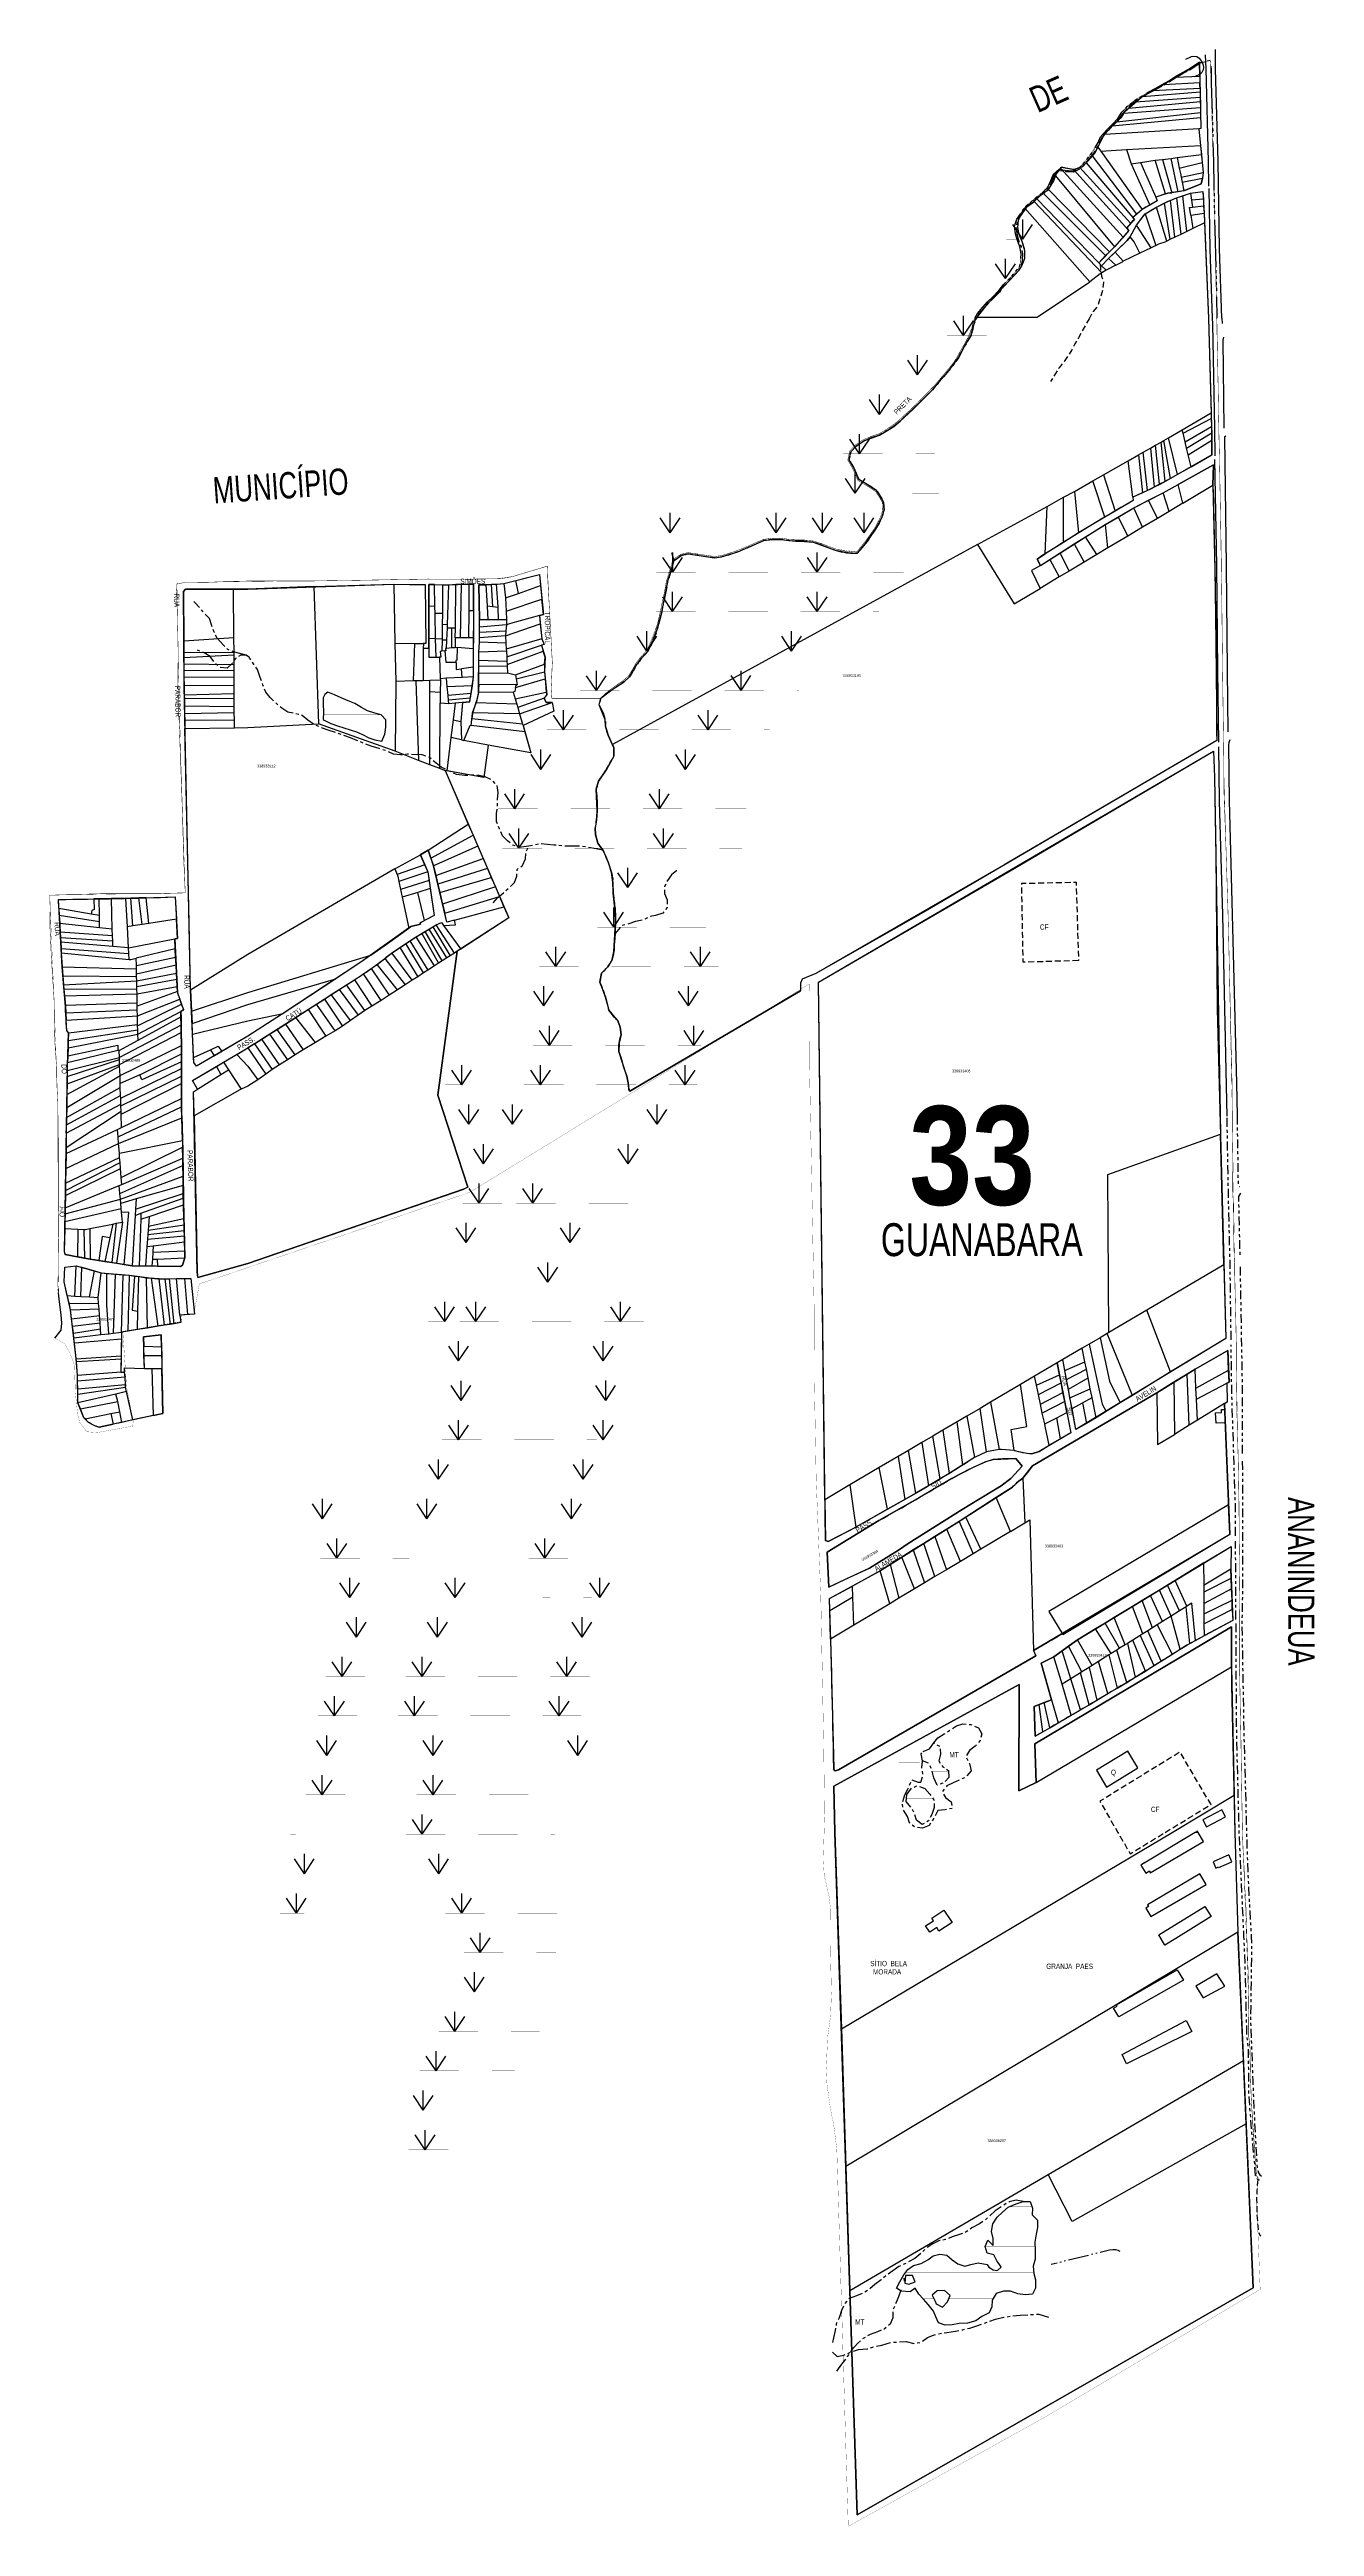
# Model space of a CAD drawing. Extents: x 209123 to 210085, y 4843977 to 4845861.
import ezdxf

# ---------------------------------------------------------------- set-up
doc = ezdxf.new("R2010")
doc.units = 0
doc.header["$LTSCALE"] = 1.5
doc.header["$MEASUREMENT"] = 0
for name, pattern in [('TRACO_05', [16.5, 10.5, -1.5, 0.75, -1.5, 0.75, -1.5]), ('TRACO_09', [39, 24, -1.5, 1.5, -1.5, 1.5, -1.5, 1.5, -1.5, 1.5, -1.5, -0.75, -0.75]), ('TRACO_13', [12, 7.5, -1.5, 1.5, -1.5]), ('TRACO_15', [4.5, 3, -1.5]), ('TRACO_25', [12, 4.5, -1.5, 1.5, -1.5, 1.5, -1.5])]:
    doc.linetypes.add(name, pattern=pattern)
doc.layers.get('0').update_dxf_attribs({"linetype": 'CONTINUOUS'})
for name, color, linetype in [('CD-MALHA-LOTES', 7, 'CONTINUOUS'), ('CD_TXT_QUADRA', 1, 'CONTINUOUS'), ('HD-ALAGADO-BREJO', 170, 'CONTINUOUS'), ('HD-AREA-SUJ-INUND', 160, 'CONTINUOUS'), ('HD-CURSO-INTER', 170, 'CONTINUOUS'), ('HD-HACH-HIDROG', 160, 'CONTINUOUS'), ('HD-LAGOS-INTER', 170, 'CONTINUOUS'), ('HD-LAGOS-PERENE', 170, 'CONTINUOUS'), ('HD-TXT-INTER', 170, 'CONTINUOUS'), ('HD-VALAS-DRENOS', 170, 'CONTINUOUS'), ('LM-LIM-SETOR-FISCAL', 7, 'CONTINUOUS'), ('LM-LIMITE-MUNICIPAL', 2, 'CONTINUOUS'), ('LM-TXT-LIM-MUN', 7, 'CONTINUOUS'), ('LM-TXT-LSF', 7, 'CONTINUOUS'), ('OB-MOV-DE-TERRA', 20, 'CONTINUOUS'), ('OB-TXT-MOV-TERRA', 7, 'CONTINUOUS'), ('RU-CE-CF-Q-ARQ', 7, 'CONTINUOUS'), ('RU-EDIF-COM-IND', 239, 'CONTINUOUS'), ('RU-EDIF-SITIO', 239, 'CONTINUOUS'), ('RU-EDIF-USO-PUB', 239, 'CONTINUOUS'), ('RU-QUADRAS', 210, 'CONTINUOUS'), ('RU-TXT-ARQ-CF', 7, 'CONTINUOUS'), ('RU-TXT-EDIF-RURAL', 7, 'CONTINUOUS'), ('SV-CAMINHO-TRILHA', 20, 'CONTINUOUS'), ('SV-EST-M-N-PAV', 20, 'CONTINUOUS'), ('SV-EST-MUNIC-PAV', 20, 'CONTINUOUS'), ('SV-PONTE-BUEIRO', 251, 'CONTINUOUS'), ('SV-TXT-RUA-N-PAV', 7, 'CONTINUOUS'), ('SV-TXT-RUA-PAV', 7, 'CONTINUOUS')]:
    doc.layers.add(name, color=color, linetype=linetype)
doc.styles.add('ARIAL', font='ARIAL.TTF')
doc.styles.get("Standard").update_dxf_attribs({"font": 'swisscbo.ttf'})
doc.linetypes.add('Limite', pattern='A,20,-3,[130,ltypeshp.shx,S=6.35,R=0,X=0,Y=0],-3,20', length=46)

# ---------------------------------------------------------------- blocks, each defined once
blk = doc.blocks.new('*X2')
at = {"layer": 'HD-HACH-HIDROG', "const_width": 0.13}
for points in [[(209331.196085, 4845364.677201), (209351.89536, 4845364.677408)], [(209331.365701, 4845354.677169), (209375.498072, 4845354.677611)], [(209347.579294, 4845344.677298), (209378.768246, 4845344.67761)]]:
    blk.add_lwpolyline(points, dxfattribs=at)
blk = doc.blocks.new('*X3')
at = {"layer": 'HD-HACH-HIDROG', "const_width": 0.13}
for points in [[(209842.607242, 4844209.879606), (209874.372667, 4844209.879924)], [(209853.152022, 4844219.879745), (209870.262411, 4844219.879916)], [(209834.831985, 4844189.879462), (209872.601308, 4844189.87984)], [(209839.776967, 4844199.879545), (209873.794038, 4844199.879885)], [(209774.097656, 4844169.878789), (209871.705148, 4844169.879765)], [(209791.718368, 4844179.878998), (209809.123448, 4844179.879172)], [(209843.046433, 4844179.879512), (209872.765648, 4844179.879809)], [(209768.33616, 4844159.878698), (209773.335805, 4844159.878748)], [(209773.335805, 4844159.878748), (209873.035686, 4844159.879745)], [(209787.498948, 4844149.878857), (209795.725098, 4844149.878939)], [(209807.014608, 4844149.879052), (209840.686074, 4844149.879389)], [(209795.640734, 4844139.878906), (209838.037557, 4844139.879329)]]:
    blk.add_lwpolyline(points, dxfattribs=at)
blk = doc.blocks.new('*X4')
at = {"layer": 'HD-HACH-HIDROG', "const_width": 0.13}
for points in [[(209794.266889, 4844570.675472), (209799.021258, 4844570.67552)], [(209786.832848, 4844560.675365), (209799.851548, 4844560.675495)], [(209794.521091, 4844550.675409), (209806.898911, 4844550.675533)]]:
    blk.add_lwpolyline(points, dxfattribs=at)
blk = doc.blocks.new('*X5')
at = {"layer": 'HD-HACH-HIDROG', "const_width": 0.13}
for points in [[(209774.840752, 4844530.729325), (209794.82751, 4844530.729525)], [(209780.007027, 4844520.729344), (209794.926346, 4844520.729493)]]:
    blk.add_lwpolyline(points, dxfattribs=at)
blk = doc.blocks.new('COD094', base_point=(198052.515178, 4844243.71571))
for q in [(198052.515178, 4844254.96571), (198060.015178, 4844258.71571), (198067.515178, 4844254.96571)]:
    blk.add_line((198060.015178, 4844243.71571), q)
blk = doc.blocks.new('*X6')
at = {"layer": 'HD-ALAGADO-BREJO', "const_width": 0.13}
for points in [[(209850.846652, 4845716.487302), (209855.846652, 4845716.488063)], [(209855.846652, 4845716.488063), (209859.515908, 4845716.487388)], [(209837.693175, 4845686.487137), (209842.693175, 4845686.487513)], [(209842.693175, 4845686.487513), (209867.693175, 4845686.489395)]]:
    blk.add_lwpolyline(points, dxfattribs=at)
at = {"layer": 'HD-ALAGADO-BREJO'}
for p in [(209855.846652, 4845716.488063), (209842.693175, 4845686.487513)]:
    blk.add_blockref('COD094', p, dxfattribs=at)
blk = doc.blocks.new('*X7')
at = {"layer": 'HD-ALAGADO-BREJO', "const_width": 0.13}
for points in [[(209805.762706, 4845643.261962), (209810.762706, 4845643.262279)], [(209810.762706, 4845643.262279), (209835.762706, 4845643.263862)], [(209770.822938, 4845613.26158), (209775.822937, 4845613.261886)], [(209775.822937, 4845613.261886), (209800.822937, 4845613.263415)], [(209741.847448, 4845583.261257), (209746.847448, 4845583.261547)], [(209746.847448, 4845583.261547), (209771.847448, 4845583.262996)], [(209796.847448, 4845583.264445), (209801.847448, 4845583.264735)], [(209801.847448, 4845583.264735), (209803.20925, 4845583.261871)], [(209726.756401, 4845553.261073), (209731.756401, 4845553.261346)], [(209731.756401, 4845553.261346), (209756.756401, 4845553.262708)], [(209781.756401, 4845553.26407), (209791.756401, 4845553.264615)], [(209791.756401, 4845553.264615), (209796.451474, 4845553.26177)], [(209723.454305, 4845523.261007), (209728.454305, 4845523.261264)], [(209728.454305, 4845523.261264), (209753.454305, 4845523.262549)], [(209778.454305, 4845523.263835), (209798.454305, 4845523.264863)], [(209798.454305, 4845523.264863), (209802.114102, 4845523.261794)], [(209582.639263, 4845493.259566), (209587.639263, 4845493.260212)], [(209587.639263, 4845493.260212), (209592.639263, 4845493.260859)], [(209592.639263, 4845493.260859), (209594.678455, 4845493.259686)], [(209663.374201, 4845493.260373), (209668.374201, 4845493.261002)], [(209668.374201, 4845493.261002), (209673.374201, 4845493.261631)], [(209673.374201, 4845493.261631), (209676.095602, 4845493.260501)], [(209698.505865, 4845493.260725), (209703.505864, 4845493.261395)], [(209703.505864, 4845493.261395), (209708.505864, 4845493.262066)], [(209708.505864, 4845493.262066), (209709.689377, 4845493.260837)], [(209730.104105, 4845493.261041), (209735.104105, 4845493.261369)], [(209735.104105, 4845493.261369), (209760.104105, 4845493.263012)], [(209584.540792, 4845463.259552), (209589.540792, 4845463.259723)], [(209589.540792, 4845463.259723), (209614.540792, 4845463.260575)], [(209639.540792, 4845463.261427), (209669.540792, 4845463.26245)], [(209694.540792, 4845463.263303), (209699.540792, 4845463.263473)], [(209699.540792, 4845463.263473), (209724.540792, 4845463.264326)], [(209749.540792, 4845463.265178), (209769.540792, 4845463.26586)], [(209769.540792, 4845463.26586), (209772.749828, 4845463.261434)], [(209584.427563, 4845433.259518), (209589.427563, 4845433.259697)], [(209589.427563, 4845433.259697), (209614.427563, 4845433.260591)], [(209639.427563, 4845433.261486), (209669.427563, 4845433.262559)], [(209694.427563, 4845433.263453), (209699.427563, 4845433.263632)], [(209699.427563, 4845433.263632), (209724.427563, 4845433.264526)], [(209749.427563, 4845433.265421), (209753.94688, 4845433.261213)], [(209564.966094, 4845403.25929), (209569.966094, 4845403.259483)], [(209569.966094, 4845403.259483), (209594.966094, 4845403.260446)], [(209619.966094, 4845403.26141), (209649.966094, 4845403.262566)], [(209674.966094, 4845403.263529), (209679.966094, 4845403.263722)], [(209679.966094, 4845403.263722), (209704.966094, 4845403.264685)], [(209526.534186, 4845373.258873), (209531.534186, 4845373.259054)], [(209531.534186, 4845373.259054), (209556.534186, 4845373.259956)], [(209581.534186, 4845373.260858), (209611.534186, 4845373.261941)], [(209636.534186, 4845373.262843), (209641.534186, 4845373.263024)], [(209641.534186, 4845373.263024), (209666.534186, 4845373.263926)], [(209691.534186, 4845373.264829), (209692.815472, 4845373.260536)], [(209501.487803, 4845343.25859), (209506.487803, 4845343.258769)], [(209506.487803, 4845343.258769), (209531.487803, 4845343.259663)], [(209556.487803, 4845343.260558), (209586.487803, 4845343.261632)], [(209611.487803, 4845343.262527), (209616.487803, 4845343.262706)], [(209616.487803, 4845343.262706), (209641.487803, 4845343.263601)], [(209666.487803, 4845343.264496), (209670.79476, 4845343.260283)], [(209484.334383, 4845313.258385), (209489.334383, 4845313.25856)], [(209489.334383, 4845313.25856), (209514.334383, 4845313.259432)], [(209539.334383, 4845313.260304), (209569.334383, 4845313.261351)], [(209594.334383, 4845313.262223), (209599.334383, 4845313.262398)], [(209599.334383, 4845313.262398), (209624.334383, 4845313.26327)], [(209649.334383, 4845313.264142), (209659.334383, 4845313.264491)], [(209659.334383, 4845313.264491), (209663.321027, 4845313.260175)], [(209464.392967, 4845283.258153), (209469.392967, 4845283.258323)], [(209469.392967, 4845283.258323), (209494.392967, 4845283.259174)], [(209519.392967, 4845283.260025), (209549.392967, 4845283.261047)], [(209574.392967, 4845283.261898), (209579.392967, 4845283.262069)], [(209579.392967, 4845283.262069), (209604.392967, 4845283.26292)], [(209629.392967, 4845283.263771), (209649.392967, 4845283.264452)], [(209649.392967, 4845283.264452), (209653.164491, 4845283.26004)], [(209467.569153, 4845253.258151), (209472.569153, 4845253.258324)], [(209472.569153, 4845253.258324), (209497.569153, 4845253.25919)], [(209522.569153, 4845253.260055), (209552.569153, 4845253.261094)], [(209577.569153, 4845253.261959), (209582.569153, 4845253.262133)], [(209582.569153, 4845253.262133), (209607.569153, 4845253.262998)], [(209632.569153, 4845253.263863), (209647.569153, 4845253.264383)], [(209647.569153, 4845253.264383), (209649.646536, 4845253.259972)], [(209550.307789, 4845223.258946), (209555.307789, 4845223.259197)], [(209555.307789, 4845223.259197), (209580.307789, 4845223.260452)], [(209605.307789, 4845223.261707), (209630.307789, 4845223.262963)], [(209630.307789, 4845223.262963), (209632.920064, 4845223.259772)], [(209539.657384, 4845193.258806), (209544.657384, 4845193.259057)], [(209544.657384, 4845193.259057), (209569.657384, 4845193.260311)], [(209594.657384, 4845193.261565), (209619.657384, 4845193.26282)], [(209619.657384, 4845193.26282), (209622.415497, 4845193.259634)], [(209495.65302, 4845163.258333), (209500.65302, 4845163.258531)], [(209500.65302, 4845163.258531), (209525.65302, 4845163.259521)], [(209550.65302, 4845163.260511), (209580.65302, 4845163.261698)], [(209605.65302, 4845163.262688), (209610.65302, 4845163.262886)], [(209610.65302, 4845163.262886), (209630.65302, 4845163.263678)], [(209630.65302, 4845163.263678), (209631.940941, 4845163.259696)], [(209486.452622, 4845133.258208), (209491.452622, 4845133.258403)], [(209491.452622, 4845133.258403), (209516.452621, 4845133.259377)], [(209541.452621, 4845133.260351), (209571.452621, 4845133.261519)], [(209596.452621, 4845133.262493), (209601.452621, 4845133.262688)], [(209601.452621, 4845133.262688), (209626.452621, 4845133.263661)], [(209490.744738, 4845103.258218), (209495.744738, 4845103.258422)], [(209495.744738, 4845103.258422), (209520.744738, 4845103.259441)], [(209545.744738, 4845103.26046), (209575.744738, 4845103.261682)], [(209600.744738, 4845103.262701), (209605.744738, 4845103.262905)], [(209605.744738, 4845103.262905), (209615.744738, 4845103.263313)], [(209615.744738, 4845103.263313), (209618.857229, 4845103.259499)], [(209424.081674, 4845073.257519), (209429.081674, 4845073.258159)], [(209429.081674, 4845073.258159), (209434.081674, 4845073.2588)], [(209434.081674, 4845073.2588), (209436.33254, 4845073.257641)], [(209484.030179, 4845073.258118), (209489.030179, 4845073.258319)], [(209489.030179, 4845073.258319), (209514.030179, 4845073.259324)], [(209539.030179, 4845073.26033), (209569.030179, 4845073.261536)], [(209594.030179, 4845073.262541), (209599.030179, 4845073.262742)], [(209599.030179, 4845073.262742), (209614.030179, 4845073.263345)], [(209614.030179, 4845073.263345), (209615.885442, 4845073.259437)], [(209429.505032, 4845043.25754), (209434.505032, 4845043.257996)], [(209434.505032, 4845043.257996), (209449.505032, 4845043.259364)], [(209449.505032, 4845043.259364), (209453.84045, 4845043.257783)], [(209462.693281, 4845043.257872), (209467.693281, 4845043.258054)], [(209467.693281, 4845043.258054), (209492.693281, 4845043.258963)], [(209517.693281, 4845043.259872), (209547.693281, 4845043.260964)], [(209572.693281, 4845043.261873), (209577.693281, 4845043.262055)], [(209577.693281, 4845043.262055), (209602.693281, 4845043.262964)], [(209440.68362, 4845013.257619), (209445.68362, 4845013.257792)], [(209445.68362, 4845013.257792), (209470.68362, 4845013.258656)], [(209495.68362, 4845013.259521), (209525.68362, 4845013.260559)], [(209550.68362, 4845013.261424), (209555.68362, 4845013.261597)], [(209555.68362, 4845013.261597), (209580.68362, 4845013.262462)], [(209605.68362, 4845013.263327), (209620.68362, 4845013.263846)], [(209620.68362, 4845013.263846), (209623.016603, 4845013.259442)], [(209437.236095, 4844983.257551), (209442.236095, 4844983.257922)], [(209442.236095, 4844983.257922), (209467.236095, 4844983.259779)], [(209478.131373, 4844983.25796), (209483.131373, 4844983.258185)], [(209483.131373, 4844983.258185), (209508.131373, 4844983.259308)], [(209533.131373, 4844983.260431), (209563.131373, 4844983.261779)], [(209427.373928, 4844953.257419), (209432.373928, 4844953.258005)], [(209432.373928, 4844953.258005), (209437.373928, 4844953.25859)], [(209437.373928, 4844953.25859), (209442.066234, 4844953.257566)], [(209506.680016, 4844953.258212), (209511.680016, 4844953.258501)], [(209511.680016, 4844953.258501), (209536.680016, 4844953.259943)], [(209561.680016, 4844953.261385), (209566.680016, 4844953.261674)], [(209566.680016, 4844953.261674), (209568.64847, 4844953.258832)], [(209489.580817, 4844923.258008), (209494.580817, 4844923.258263)], [(209494.580817, 4844923.258263), (209519.580817, 4844923.259537)], [(209544.580817, 4844923.26081), (209569.580817, 4844923.262084)], [(209569.580817, 4844923.262084), (209569.745557, 4844923.25881)], [(209411.136308, 4844893.257191), (209416.136308, 4844893.257857)], [(209416.136308, 4844893.257857), (209421.136308, 4844893.258522)], [(209421.136308, 4844893.258522), (209422.48528, 4844893.257305)], [(209434.93831, 4844893.257429), (209439.93831, 4844893.257611)], [(209439.93831, 4844893.257611), (209464.93831, 4844893.258518)], [(209489.93831, 4844893.259425), (209519.93831, 4844893.260514)], [(209544.93831, 4844893.261422), (209549.93831, 4844893.261603)], [(209549.93831, 4844893.261603), (209574.93831, 4844893.262511)], [(209421.728838, 4844863.257264), (209426.728838, 4844863.257459)], [(209426.728838, 4844863.257459), (209451.728838, 4844863.258432)], [(209476.728838, 4844863.259405), (209506.728838, 4844863.260572)], [(209531.728838, 4844863.261546), (209536.728838, 4844863.26174)], [(209536.728838, 4844863.26174), (209561.728838, 4844863.262713)], [(209423.606565, 4844833.25725), (209428.606565, 4844833.257455)], [(209428.606565, 4844833.257455), (209453.606565, 4844833.258484)], [(209478.606565, 4844833.259512), (209508.606565, 4844833.260746)], [(209533.606565, 4844833.261775), (209538.606565, 4844833.26198)], [(209538.606565, 4844833.26198), (209548.606565, 4844833.262392)], [(209548.606565, 4844833.262392), (209549.222558, 4844833.258506)], [(209421.666929, 4844803.257197), (209426.666929, 4844803.25741)], [(209426.666929, 4844803.25741), (209451.666929, 4844803.25847)], [(209476.666929, 4844803.259531), (209506.666929, 4844803.260804)], [(209531.666929, 4844803.261865), (209536.666929, 4844803.262077)], [(209536.666929, 4844803.262077), (209539.288911, 4844803.258374)], [(209406.47607, 4844773.257012), (209411.47607, 4844773.257218)], [(209411.47607, 4844773.257218), (209436.47607, 4844773.258244)], [(209461.47607, 4844773.259271), (209491.47607, 4844773.260503)], [(209516.47607, 4844773.26153), (209521.47607, 4844773.261735)], [(209521.47607, 4844773.261735), (209531.47607, 4844773.262146)], [(209531.47607, 4844773.262146), (209532.529485, 4844773.258273)], [(209318.125946, 4844743.256096), (209323.125946, 4844743.256359)], [(209323.125946, 4844743.256359), (209348.125946, 4844743.257675)], [(209373.125946, 4844743.25899), (209388.125946, 4844743.259779)], [(209388.125946, 4844743.259779), (209393.064762, 4844743.256845)], [(209397.58245, 4844743.256891), (209402.58245, 4844743.257089)], [(209402.58245, 4844743.257089), (209427.58245, 4844743.258079)], [(209452.58245, 4844743.25907), (209482.582449, 4844743.260258)], [(209507.582449, 4844743.261249), (209512.582449, 4844743.261447)], [(209512.582449, 4844743.261447), (209532.582449, 4844743.26224)], [(209532.582449, 4844743.26224), (209533.641345, 4844743.258251)], [(209329.134353, 4844713.256173), (209334.134353, 4844713.256449)], [(209334.134353, 4844713.256449), (209359.134353, 4844713.257832)], [(209384.134353, 4844713.259214), (209394.134353, 4844713.259767)], [(209394.134353, 4844713.259767), (209396.777109, 4844713.256849)], [(209487.395036, 4844713.257756), (209492.395036, 4844713.258082)], [(209492.395036, 4844713.258082), (209517.395036, 4844713.259714)], [(209338.910317, 4844683.256238), (209343.910317, 4844683.25656)], [(209343.910317, 4844683.25656), (209368.910317, 4844683.258174)], [(209419.090201, 4844683.25704), (209424.090201, 4844683.257251)], [(209424.090201, 4844683.257251), (209449.090201, 4844683.25831)], [(209474.090201, 4844683.259368), (209504.090201, 4844683.260638)], [(209529.090201, 4844683.261696), (209534.090201, 4844683.261908)], [(209534.090201, 4844683.261908), (209537.275711, 4844683.258221)], [(209343.992853, 4844653.256256), (209348.992853, 4844653.256603)], [(209348.992853, 4844653.256603), (209373.992853, 4844653.258339)], [(209405.662922, 4844653.256872), (209410.662922, 4844653.25707)], [(209410.662922, 4844653.25707), (209435.662922, 4844653.258061)], [(209460.662922, 4844653.259052), (209490.662922, 4844653.260241)], [(209515.662922, 4844653.261231), (209520.662922, 4844653.261429)], [(209520.662922, 4844653.261429), (209540.662922, 4844653.262222)], [(209540.662922, 4844653.262222), (209541.686228, 4844653.258233)], [(209333.076896, 4844623.256113), (209338.076896, 4844623.256452)], [(209338.076896, 4844623.256452), (209363.076896, 4844623.258144)], [(209393.95897, 4844623.256722), (209398.95897, 4844623.256911)], [(209398.95897, 4844623.256911), (209423.95897, 4844623.257857)], [(209448.95897, 4844623.258802), (209478.95897, 4844623.259937)], [(209503.95897, 4844623.260882), (209508.95897, 4844623.261071)], [(209508.95897, 4844623.261071), (209533.95897, 4844623.262016)], [(209327.298017, 4844593.256023), (209332.298017, 4844593.256395)], [(209332.298017, 4844593.256395), (209357.298017, 4844593.258254)], [(209388.206694, 4844593.256632), (209393.206694, 4844593.256828)], [(209393.206694, 4844593.256828), (209418.206694, 4844593.257807)], [(209443.206694, 4844593.258786), (209473.206694, 4844593.259961)], [(209498.206694, 4844593.260941), (209503.206694, 4844593.261136)], [(209503.206694, 4844593.261136), (209523.206694, 4844593.26192)], [(209523.206694, 4844593.26192), (209527.642963, 4844593.258026)], [(209321.399449, 4844563.255931), (209326.399449, 4844563.256355)], [(209326.399449, 4844563.256355), (209346.399449, 4844563.258052)], [(209346.399449, 4844563.258052), (209349.569017, 4844563.256212)], [(209402.338843, 4844563.25674), (209407.338843, 4844563.256949)], [(209407.338843, 4844563.256949), (209432.338843, 4844563.257993)], [(209457.338843, 4844563.259037), (209487.338843, 4844563.260289)], [(209512.338843, 4844563.261333), (209517.338843, 4844563.261542)], [(209517.338843, 4844563.261542), (209522.338843, 4844563.261751)], [(209522.338843, 4844563.261751), (209524.014602, 4844563.257957)], [(209317.939556, 4844533.255863), (209322.939556, 4844533.256264)], [(209322.939556, 4844533.256264), (209347.939556, 4844533.258271)], [(209402.334122, 4844533.256707), (209407.334122, 4844533.256927)], [(209407.334122, 4844533.256927), (209432.334122, 4844533.258026)], [(209457.334122, 4844533.259125), (209487.334122, 4844533.260444)], [(209306.09766, 4844503.255712), (209310.172331, 4844503.255752)], [(209394.115883, 4844503.256592), (209399.115883, 4844503.256808)], [(209399.115883, 4844503.256808), (209424.115883, 4844503.257887)], [(209449.115883, 4844503.258966), (209479.115883, 4844503.260261)], [(209504.115883, 4844503.26134), (209507.562599, 4844503.257726)], [(209304.462631, 4844473.255662), (209309.462631, 4844473.256195)], [(209309.462631, 4844473.256195), (209319.462631, 4844473.25726)], [(209319.462631, 4844473.25726), (209322.259231, 4844473.25584)], [(209406.577636, 4844473.256683), (209411.577636, 4844473.256916)], [(209411.577636, 4844473.256916), (209436.577636, 4844473.25808)], [(209461.577636, 4844473.259243), (209491.577636, 4844473.260639)], [(209298.336772, 4844443.255568), (209303.336772, 4844443.256091)], [(209303.336772, 4844443.256091), (209313.336772, 4844443.257138)], [(209313.336772, 4844443.257138), (209316.758463, 4844443.255752)], [(209424.108011, 4844443.256826), (209429.108011, 4844443.257073)], [(209429.108011, 4844443.257073), (209454.108011, 4844443.258309)], [(209479.108011, 4844443.259546), (209509.108011, 4844443.261029)], [(209438.224257, 4844413.256934), (209443.224257, 4844413.257206)], [(209443.224257, 4844413.257206), (209468.224257, 4844413.258565)], [(209493.224257, 4844413.259924), (209508.224256, 4844413.260739)], [(209508.224256, 4844413.260739), (209508.266787, 4844413.257634)], [(209433.72776, 4844383.256856), (209438.72776, 4844383.257112)], [(209438.72776, 4844383.257112), (209463.72776, 4844383.258394)], [(209488.72776, 4844383.259675), (209508.72776, 4844383.2607)], [(209508.72776, 4844383.2607), (209512.857954, 4844383.257647)], [(209418.938402, 4844353.256675), (209423.938402, 4844353.256935)], [(209423.938402, 4844353.256935), (209448.938402, 4844353.258234)], [(209473.938402, 4844353.259533), (209493.938402, 4844353.260573)], [(209493.938402, 4844353.260573), (209495.833935, 4844353.257444)], [(209404.575204, 4844323.256498), (209409.575204, 4844323.256766)], [(209409.575204, 4844323.256766), (209434.575204, 4844323.258103)], [(209459.575204, 4844323.25944), (209474.575204, 4844323.260242)], [(209474.575204, 4844323.260242), (209477.049619, 4844323.257223)], [(209394.842341, 4844293.256368), (209399.842341, 4844293.256649)], [(209399.842341, 4844293.256649), (209424.842341, 4844293.258052)], [(209449.842341, 4844293.259456), (209459.842341, 4844293.260017)], [(209459.842341, 4844293.260017), (209460.385345, 4844293.257024)], [(209396.294937, 4844263.25635), (209401.294937, 4844263.25668)], [(209401.294937, 4844263.25668), (209426.294937, 4844263.25833)]]:
    blk.add_lwpolyline(points, dxfattribs=at)
at = {"layer": 'HD-ALAGADO-BREJO'}
for p in [(209810.762706, 4845643.262279), (209775.822937, 4845613.261886), (209746.847448, 4845583.261547), (209731.756401, 4845553.261346), (209728.454305, 4845523.261264), (209587.639263, 4845493.260212), (209668.374201, 4845493.261002), (209703.505864, 4845493.261395), (209735.104105, 4845493.261369), (209589.540792, 4845463.259723), (209699.540792, 4845463.263473), (209589.427563, 4845433.259697), (209699.427563, 4845433.263632), (209569.966094, 4845403.259483), (209679.966094, 4845403.263722), (209531.534186, 4845373.259054), (209641.534186, 4845373.263024), (209506.487803, 4845343.258769), (209616.487803, 4845343.262706), (209489.334383, 4845313.25856), (209599.334383, 4845313.262398), (209469.392967, 4845283.258323), (209579.392967, 4845283.262069), (209472.569153, 4845253.258324), (209582.569153, 4845253.262133), (209555.307789, 4845223.259197), (209544.657384, 4845193.259057), (209500.65302, 4845163.258531), (209610.65302, 4845163.262886), (209491.452622, 4845133.258403), (209601.452621, 4845133.262688), (209495.744738, 4845103.258422), (209605.744738, 4845103.262905), (209429.081674, 4845073.258159), (209489.030179, 4845073.258319), (209599.030179, 4845073.262742), (209434.505032, 4845043.257996), (209467.693281, 4845043.258054), (209577.693281, 4845043.262055), (209445.68362, 4845013.257792), (209555.68362, 4845013.261597), (209442.236095, 4844983.257922), (209483.131373, 4844983.258185), (209432.373928, 4844953.258005), (209511.680016, 4844953.258501), (209494.580817, 4844923.258263), (209416.136308, 4844893.257857), (209439.93831, 4844893.257611), (209549.93831, 4844893.261603), (209426.728838, 4844863.257459), (209536.728838, 4844863.26174), (209428.606565, 4844833.257455), (209538.606565, 4844833.26198), (209426.666929, 4844803.25741), (209536.666929, 4844803.262077), (209411.47607, 4844773.257218), (209521.47607, 4844773.261735), (209323.125946, 4844743.256359), (209402.58245, 4844743.257089), (209512.582449, 4844743.261447), (209334.134353, 4844713.256449), (209492.395036, 4844713.258082), (209343.910317, 4844683.25656), (209424.090201, 4844683.257251), (209534.090201, 4844683.261908), (209348.992853, 4844653.256603), (209410.662922, 4844653.25707), (209520.662922, 4844653.261429), (209338.076896, 4844623.256452), (209398.95897, 4844623.256911), (209508.95897, 4844623.261071), (209332.298017, 4844593.256395), (209393.206694, 4844593.256828), (209503.206694, 4844593.261136), (209326.399449, 4844563.256355), (209407.338843, 4844563.256949), (209517.338843, 4844563.261542), (209322.939556, 4844533.256264), (209407.334122, 4844533.256927), (209399.115883, 4844503.256808), (209309.462631, 4844473.256195), (209411.577636, 4844473.256916), (209303.336772, 4844443.256091), (209429.108011, 4844443.257073), (209443.224257, 4844413.257206), (209438.72776, 4844383.257112), (209423.938402, 4844353.256935), (209409.575204, 4844323.256766), (209399.842341, 4844293.256649), (209401.294937, 4844263.25668)]:
    blk.add_blockref('COD094', p, dxfattribs=at)
blk = doc.blocks.new('*X8')
at = {"layer": 'HD-AREA-SUJ-INUND', "const_width": 0.13}
for points in [[(209769.06906, 4844557.76775), (209784.06906, 4844557.769438)], [(209784.06906, 4844557.769438), (209784.99647, 4844557.767909)]]:
    blk.add_lwpolyline(points, dxfattribs=at)
blk = doc.blocks.new('COD119', base_point=(207322.750083, 4846814.598028))
at = {"layer": 'SV-PONTE-BUEIRO'}
blk.add_lwpolyline([(207315.200083, 4846804.598028), (207315.200083, 4846808.764695), (207315.200083, 4846809.389695), (207315.82925, 4846811.056361), (207317.087583, 4846812.931361), (207318.975083, 4846813.973028), (207321.49175, 4846814.598028), (207324.008416, 4846814.598028), (207326.525083, 4846813.973028), (207328.412583, 4846812.931361), (207329.670916, 4846811.056361), (207330.300083, 4846809.389695), (207330.300083, 4846808.764695), (207330.300083, 4846804.598028)], dxfattribs=at)

msp = doc.modelspace()

# ---------------------------------------------------------------- linework, layer by layer
at = {"layer": 'CD-MALHA-LOTES', "linetype": 'Continuous'}
for points in [[(209998, 4845840.2), (209997.8, 4845851.2), (209991.5, 4845846.9), (209979.4, 4845839.5)], [(209954.5, 4845825.1), (209962.1, 4845829.4)], [(209954.5, 4845825.1), (209998.2, 4845828.6)], [(209962.1, 4845829.4), (209965.7, 4845831.5), (209970.3, 4845834.1)], [(209998.2, 4845831.1), (209962.1, 4845829.4)], [(209979.4, 4845839.5), (209975.3, 4845837), (209970.3, 4845834.1)], [(209970.3, 4845834.1), (209998.1, 4845835.8)], [(209998, 4845840.2), (209979.4, 4845839.5)], [(209998, 4845840.2), (209998.1, 4845835.8)], [(209998.2, 4845831.1), (209998.1, 4845833.8), (209998.1, 4845835.8)], [(209998.2, 4845831.1), (209998.2, 4845828.6)], [(209998.2, 4845828.6), (209998.3, 4845824.2)], [(209998.6, 4845808.7), (209931.2, 4845802.4)], [(209934.9, 4845805.9), (209998.6, 4845812.9)], [(209939.9, 4845812), (209937.8, 4845808.7), (209934.9, 4845805.9)], [(209998.5, 4845816.4), (209939.9, 4845812)], [(209939.9, 4845812), (209940.9, 4845813.6), (209943.8, 4845816.1)], [(209943.8, 4845816.1), (209998.4, 4845821.2)], [(209943.8, 4845816.1), (209949.1, 4845820.7)], [(209949.1, 4845820.7), (209953.7, 4845824.6), (209954.5, 4845825.1)], [(209998.3, 4845824.2), (209949.1, 4845820.7)], [(209998.6, 4845808.7), (209998.7, 4845804.7), (209998.7, 4845800.6), (209997.3, 4845800.5)], [(209998.3, 4845824.2), (209998.4, 4845821.2)], [(209998.4, 4845821.2), (209998.5, 4845816.4)], [(209998.5, 4845816.4), (209998.6, 4845812.9)], [(209998.6, 4845812.9), (209998.6, 4845808.7)], [(209925.4, 4845796.1), (209924.4, 4845795), (209921.6, 4845789), (209920.4, 4845786.5)], [(209931.2, 4845802.4), (209928.5, 4845799.4), (209925.4, 4845796.1)], [(209997.3, 4845800.5), (209925.4, 4845796.1)], [(209934.9, 4845805.9), (209931.7, 4845802.8), (209931.2, 4845802.4)], [(209942.1, 4845784.8), (209998.5, 4845787.9)], [(209997.3, 4845800.5), (209998.5, 4845787.9)], [(209998.5, 4845787.9), (209999.2, 4845780.9)], [(209892, 4845770.5), (209888.8, 4845766.3), (209888.2, 4845764.6)], [(209901.9, 4845769.6), (209896.1, 4845770.6), (209892.7, 4845771.4), (209892, 4845770.5)], [(209939.6, 4845718), (209892, 4845770.5)], [(209906.8, 4845771.1), (209902.5, 4845769.5), (209901.9, 4845769.6)], [(209901.9, 4845769.6), (209944, 4845723)], [(209911.6, 4845774.6), (209909.1, 4845771.9), (209906.8, 4845771.1)], [(209945.4, 4845728.4), (209906.8, 4845771.1)], [(209911.6, 4845774.6), (209913.1, 4845776.1), (209916.3, 4845780)], [(209911.6, 4845774.6), (209947.1, 4845732.9)], [(209916.3, 4845780), (209917.3, 4845781), (209918.6, 4845782.6), (209919, 4845783.3), (209920.4, 4845786.5)], [(209950, 4845735.5), (209916.3, 4845780)], [(209920.4, 4845786.5), (209922.6, 4845783.5)], [(209922.6, 4845783.5), (209942.1, 4845784.8)], [(209922.6, 4845783.5), (209954.1, 4845739.2)], [(209942.1, 4845784.8), (209945.8, 4845773.8)], [(209945.8, 4845773.8), (209952.8, 4845774.9)], [(209945.8, 4845773.8), (209959.9, 4845742.5)], [(209952.8, 4845774.9), (209964, 4845776.5)], [(209952.8, 4845774.9), (209964.6, 4845748.5)], [(209964, 4845776.5), (209969.5, 4845777.1)], [(209972, 4845750.9), (209964, 4845776.5)], [(209969.5, 4845777.1), (209976.1, 4845777.9)], [(209969.5, 4845777.1), (209976.6, 4845751.9)], [(209976.1, 4845777.9), (209980.7, 4845778.6)], [(209981.5, 4845752.6), (209976.1, 4845777.9)], [(209980.7, 4845778.6), (209999.2, 4845780.9)], [(209980.7, 4845778.6), (209982.4, 4845770.6)], [(209982.4, 4845770.6), (209999.7, 4845774.9)], [(209982.4, 4845770.6), (209983.2, 4845766.4), (209983.7, 4845763.6)], [(209999.2, 4845780.9), (209999.7, 4845774.9)], [(209999.7, 4845774.9), (210000.2, 4845769.9), (210000.5, 4845767.3)], [(209873.9, 4845747.1), (209877.5, 4845750.5), (209878.8, 4845751.4)], [(209878.8, 4845751.4), (209883, 4845754.3)], [(209878.8, 4845751.4), (209926.3, 4845704)], [(209883, 4845754.3), (209886.9, 4845760.8), (209888.2, 4845764.6)], [(209929.3, 4845706.8), (209883, 4845754.3)], [(209888.2, 4845764.6), (209933, 4845710.6)], [(209972, 4845750.9), (209964.6, 4845748.5)], [(209972, 4845750.9), (209973.7, 4845751.4), (209976.6, 4845751.9)], [(209981.5, 4845752.6), (209976.6, 4845751.9)], [(209985.7, 4845753.3), (209981.5, 4845752.6)], [(209983.7, 4845763.6), (210000.5, 4845767.3)], [(209983.7, 4845763.6), (209984.5, 4845759.8)], [(209984.5, 4845759.8), (210000, 4845762.9)], [(209984.5, 4845759.8), (209985.7, 4845753.3)], [(209985, 4845749.4), (209990.8, 4845751.5)], [(209985.7, 4845753.3), (209999.1, 4845758.5), (210000, 4845762.9)], [(209990.8, 4845751.5), (210000.3, 4845752.9), (210000.8, 4845747)], [(209990.8, 4845751.5), (209991.6, 4845746.3)], [(210000.5, 4845767.3), (210000, 4845762.9)], [(209828.6, 4845657.2), (209837.3, 4845668.2), (209850.8, 4845682.5), (209860.7, 4845692.9), (209862.6, 4845696.3), (209863.9, 4845699.4), (209865, 4845702), (209865, 4845707.6), (209862.9, 4845714.8), (209860.7, 4845720), (209859.5, 4845725.5), (209860.1, 4845731.3), (209864.8, 4845740.1)], [(209871.9, 4845745.1), (209871.5, 4845744.7), (209864.8, 4845740.1)], [(209864.8, 4845740.1), (209914.4, 4845684.1)], [(209871.9, 4845745.1), (209873.9, 4845747.1)], [(209923.4, 4845691), (209871.9, 4845745.1)], [(209921.2, 4845698.5), (209873.9, 4845747.1)], [(209945.4, 4845728.4), (209947.4, 4845730.7), (209948.3, 4845731.6), (209947.1, 4845732.9)], [(209950, 4845735.5), (209947.1, 4845732.9)], [(209949.7, 4845727.3), (209954.5, 4845733.3), (209956.5, 4845735.9)], [(209954.1, 4845739.2), (209950, 4845735.5)], [(209959.9, 4845742.5), (209956.8, 4845740.8), (209954.1, 4845739.2)], [(209956.5, 4845735.9), (209964.5, 4845740.5), (209965.1, 4845740.8)], [(209956.5, 4845735.9), (209964.5, 4845711.8)], [(209964.6, 4845748.5), (209965.6, 4845745.8), (209959.9, 4845742.5)], [(209965.1, 4845740.8), (209970.9, 4845743.9)], [(209972.9, 4845715.1), (209965.1, 4845740.8)], [(209970.9, 4845743.9), (209974, 4845745.4), (209975.6, 4845745.9)], [(209970.9, 4845743.9), (209975.2, 4845716.2)], [(209975.6, 4845745.9), (209980.3, 4845747.9)], [(209979.1, 4845718), (209975.6, 4845745.9)], [(209980.3, 4845747.9), (209985, 4845749.4)], [(209980.3, 4845747.9), (209983.5, 4845720.2)], [(209988.1, 4845722.4), (209985, 4845749.4)], [(209991.2, 4845734.9), (209990.2, 4845740.6), (209992.3, 4845740.8)], [(209991.2, 4845734.9), (210001.4, 4845736.2)], [(209991.2, 4845734.9), (209992.6, 4845724.6)], [(210000.8, 4845747), (209991.6, 4845746.3)], [(209991.6, 4845746.3), (209992.3, 4845740.8)], [(209992.3, 4845740.8), (210000.9, 4845741.8)], [(210000.8, 4845747), (210000.9, 4845741.8)], [(210000.9, 4845741.8), (210001.4, 4845736.2)], [(210001.4, 4845736.2), (210001.6, 4845728.9)], [(209939.6, 4845718), (209933, 4845710.6)], [(209944.9, 4845718.3), (209942.6, 4845715.6), (209933.5, 4845706.7)], [(209944, 4845723), (209939.6, 4845718)], [(209944, 4845723), (209942.4, 4845725), (209945.4, 4845728.4)], [(209944.9, 4845718.3), (209949.7, 4845727.3)], [(209952.3, 4845705.8), (209948.1, 4845714.4), (209944.9, 4845718.3)], [(209961, 4845710), (209949.7, 4845727.3)], [(209964.5, 4845711.8), (209966.7, 4845712.9), (209971.6, 4845714.6), (209972.9, 4845715.1)], [(209975.2, 4845716.2), (209972.9, 4845715.1)], [(209979.1, 4845718), (209975.2, 4845716.2)], [(209983.5, 4845720.2), (209979.1, 4845718)], [(209988.1, 4845722.4), (209983.5, 4845720.2)], [(209992.6, 4845724.6), (209988.1, 4845722.4)], [(210001.6, 4845728.9), (209992.6, 4845724.6)], [(209926.3, 4845704), (209921.2, 4845698.5)], [(209923.3, 4845696.3), (209921.2, 4845698.5)], [(209923.3, 4845696.3), (209928.5, 4845701.9)], [(209926.8, 4845692.9), (209923.3, 4845696.3)], [(209929.3, 4845706.8), (209926.3, 4845704)], [(209934, 4845696.7), (209926.8, 4845692.9)], [(209928.5, 4845701.9), (209933.5, 4845706.7)], [(209928.5, 4845701.9), (209934, 4845696.7)], [(209933, 4845710.6), (209929.3, 4845706.8)], [(209933.5, 4845706.7), (209939.7, 4845699.7)], [(209934, 4845696.7), (209939.1, 4845699.4), (209939.7, 4845699.7)], [(209952.3, 4845705.8), (209939.7, 4845699.7)], [(209961, 4845710), (209952.3, 4845705.8)], [(209964.5, 4845711.8), (209961, 4845710)], [(209923.4, 4845691), (209922.2, 4845690.1), (209914.4, 4845684.1)], [(209926.8, 4845692.9), (209923.4, 4845691)], [(209551.2, 4845332.2), (209547.9, 4845339.3), (209546.2, 4845345.3), (209545.7, 4845350.9), (209544.7, 4845353.6), (209541, 4845362.3), (209542.3, 4845367.3), (209551, 4845373.9), (209560.1, 4845379.9), (209564.1, 4845383.5), (209567.1, 4845388.2), (209569.6, 4845392.9), (209572, 4845395.6), (209573.3, 4845397.8), (209576, 4845400.7), (209578.1, 4845403), (209580, 4845406.6), (209582.5, 4845412.1), (209585, 4845418.8), (209586.8, 4845425.4), (209588.7, 4845432.5), (209590.2, 4845440.4), (209591.8, 4845448.1), (209592.8, 4845453.6), (209593.4, 4845456.6), (209594.5, 4845460.1), (209595.4, 4845463.1), (209598.1, 4845472.2), (209603.6, 4845475.8), (209608.8, 4845477.1), (209628.8, 4845474.1), (209634.1, 4845474.8), (209646.5, 4845478.8), (209666.4, 4845487.3), (209672.6, 4845488.1), (209679.7, 4845488.1), (209685.3, 4845487.2), (209690.6, 4845486.7), (209697, 4845486.7), (209704, 4845486), (209710.1, 4845484), (209716.2, 4845481.5), (209721.3, 4845479.8), (209727.2, 4845478.4), (209732.4, 4845477.7), (209737.6, 4845477.7), (209743.2, 4845484.3), (209748.1, 4845491.3), (209751.3, 4845495.9), (209754.1, 4845500.6), (209756.3, 4845505.3), (209757.8, 4845510.3), (209757.5, 4845516.6), (209754.4, 4845522.1), (209752, 4845525.3), (209747.4, 4845528.5), (209738.7, 4845533.7), (209734.5, 4845543), (209731.2, 4845548.7), (209732.6, 4845554.8), (209736.6, 4845559.1), (209742.5, 4845563.1), (209748.1, 4845565.4), (209754.3, 4845567.5), (209762, 4845572.1), (209765.3, 4845574.1), (209770, 4845578.2), (209774.9, 4845582.8), (209779.8, 4845587.1), (209784.6, 4845592), (209789.5, 4845597), (209794.6, 4845602), (209798.7, 4845606.7), (209802.6, 4845611.6), (209807.1, 4845616.7), (209809.9, 4845620.1), (209814.5, 4845626.3), (209818.5, 4845634.1), (209822.2, 4845640.4), (209823.7, 4845643.1), (209825.5, 4845649), (209826.9, 4845654.3), (209828, 4845656.5), (209828.6, 4845657.2)], [(209984.6, 4845571.4), (210006.6, 4845584.4)], [(210006.6, 4845584.4), (210006.7, 4845580.1)], [(209964.4, 4845559.9), (209968.5, 4845562.2)], [(209968.5, 4845562.2), (209970.6, 4845563.5)], [(209971.7, 4845532.3), (209968.5, 4845562.2)], [(209970.6, 4845563.5), (209974.1, 4845565.4)], [(209975.8, 4845534.5), (209970.6, 4845563.5)], [(209974.1, 4845565.4), (209984.6, 4845571.4)], [(209981.1, 4845537.5), (209974.1, 4845565.4)], [(209985.2, 4845568.9), (209984.6, 4845571.4)], [(209985.2, 4845568.9), (210006.7, 4845580.1)], [(209986.8, 4845562.4), (209985.2, 4845568.9)], [(209986.8, 4845562.4), (210006.9, 4845574.1)], [(209987.9, 4845557.6), (209986.8, 4845562.4)], [(209987.9, 4845557.6), (210007, 4845569.2)], [(209989.2, 4845552.4), (210007.1, 4845563.7)], [(209991.4, 4845543.4), (210007.1, 4845552.4), (210007.1, 4845563.7)], [(210006.7, 4845580.1), (210006.9, 4845574.1)], [(210006.9, 4845574.1), (210007, 4845569.2)], [(210007, 4845569.2), (210007.1, 4845563.7)], [(209924.8, 4845537.3), (209943.5, 4845547.9)], [(209943.5, 4845547.9), (209951.4, 4845552.4)], [(209947, 4845520.2), (209943.5, 4845547.9)], [(209951.4, 4845552.4), (209954.9, 4845554.5)], [(209951.4, 4845552.4), (209954.3, 4845523.5)], [(209954.9, 4845554.5), (209960.4, 4845557.6)], [(209958.2, 4845525.4), (209954.9, 4845554.5)], [(209960.4, 4845557.6), (209964.4, 4845559.9)], [(209960.4, 4845557.6), (209963.2, 4845528)], [(209967.4, 4845530.1), (209964.4, 4845559.9)], [(209991.4, 4845543.4), (209981.1, 4845537.5)], [(210008, 4845529.4), (210008.5, 4845545), (209981.4, 4845529.9)], [(209989.2, 4845552.4), (209987.9, 4845557.6)], [(209991.4, 4845543.4), (209989.2, 4845552.4)], [(210008, 4845529.4), (210009.4, 4845465.1), (210009.9, 4845430.2), (210010.4, 4845386.9), (210010.8, 4845335.2), (209849.6, 4845240.9), (209706, 4845157.9), (209695.5, 4845153.6), (209694.3, 4845150.7), (209694.3, 4845144.9)], [(209894.3, 4845520.2), (209902.6, 4845524.7)], [(209902.6, 4845524.7), (209916.6, 4845532.6)], [(209902.6, 4845524.7), (209905.7, 4845493.1)], [(209916.6, 4845532.6), (209924.8, 4845537.3)], [(209925.8, 4845505.2), (209916.6, 4845532.6)], [(209924.8, 4845537.3), (209933.6, 4845509.7)], [(209958.2, 4845525.4), (209954.3, 4845523.5)], [(209963.2, 4845528), (209958.2, 4845525.4)], [(209967.4, 4845530.1), (209963.2, 4845528)], [(209971.7, 4845532.3), (209967.4, 4845530.1)], [(209970.2, 4845523.7), (209981.4, 4845529.9)], [(209975.8, 4845534.5), (209971.7, 4845532.3)], [(209981.1, 4845537.5), (209975.8, 4845534.5)], [(209985.1, 4845515.6), (209981.4, 4845529.9)], [(209985.1, 4845515.6), (210008, 4845529.4)], [(209829, 4845484.2), (209881.8, 4845513.3)], [(209880.4, 4845477.1), (209881.8, 4845513.3)], [(209881.8, 4845513.3), (209894.3, 4845520.2)], [(209894.3, 4845485.9), (209894.3, 4845520.2)], [(209933.6, 4845509.7), (209925.8, 4845505.2)], [(209947, 4845520.2), (209947.3, 4845517.7), (209933.6, 4845509.7)], [(209935.9, 4845505.1), (209947.7, 4845512.1)], [(209954.3, 4845523.5), (209947, 4845520.2)], [(209947.7, 4845512.1), (209958.9, 4845518)], [(209954.5, 4845497.4), (209947.7, 4845512.1)], [(209958.9, 4845518), (209970.2, 4845523.7)], [(209965.8, 4845504.1), (209958.9, 4845518)], [(209974.7, 4845509.4), (209965.8, 4845504.1)], [(209974.7, 4845509.4), (209970.2, 4845523.7)], [(209985.1, 4845515.6), (209974.7, 4845509.4)], [(209905.7, 4845493.1), (209894.3, 4845485.9)], [(209902.5, 4845484.7), (209911, 4845490)], [(209925.8, 4845505.2), (209905.7, 4845493.1)], [(209911, 4845490), (209926.2, 4845499.6)], [(209919.6, 4845476.6), (209911, 4845490)], [(209926.2, 4845499.6), (209935.9, 4845505.1)], [(209928.1, 4845481.7), (209926.2, 4845499.6)], [(209943.3, 4845490.7), (209928.1, 4845481.7)], [(209935.9, 4845505.1), (209943.3, 4845490.7)], [(209954.5, 4845497.4), (209943.3, 4845490.7)], [(209965.8, 4845504.1), (209954.5, 4845497.4)], [(209829, 4845484.2), (209551.2, 4845332.2)], [(209829, 4845484.2), (209856.8, 4845439.1), (209876.5, 4845450.8)], [(209876.8, 4845468.3), (209869.9, 4845464.4), (209876.5, 4845450.8)], [(209876.8, 4845468.3), (209874.2, 4845473.2), (209880.4, 4845477.1)], [(209876.8, 4845468.3), (209883.8, 4845472.8)], [(209894.3, 4845485.9), (209880.4, 4845477.1)], [(209883.8, 4845472.8), (209891.8, 4845477.9)], [(209883.8, 4845472.8), (209891.1, 4845459.6)], [(209891.8, 4845477.9), (209902.5, 4845484.7)], [(209898.7, 4845464.1), (209891.8, 4845477.9)], [(209910, 4845470.8), (209898.7, 4845464.1)], [(209902.5, 4845484.7), (209910, 4845470.8)], [(209919.6, 4845476.6), (209910, 4845470.8)], [(209928.1, 4845481.7), (209919.6, 4845476.6)], [(209263.1, 4845450.4), (209226.5, 4845450.2), (209224.9, 4845448.6), (209225.2, 4845411.1)], [(209324.2, 4845452.3), (209273.9, 4845450.4), (209263.1, 4845450.4)], [(209263.3, 4845413.6), (209263.1, 4845450.4)], [(209324.2, 4845452.3), (209385, 4845454.1)], [(209324.2, 4845452.3), (209327.7, 4845347.9)], [(209385, 4845454.1), (209385.8, 4845409.2)], [(209385, 4845454.1), (209408.8, 4845453.7), (209409.3, 4845409), (209407.4, 4845409)], [(209415.9, 4845453.9), (209411.6, 4845453.8), (209411.6, 4845437.3)], [(209415.9, 4845453.9), (209421.9, 4845453.7)], [(209416.2, 4845437.2), (209415.9, 4845453.9)], [(209421.9, 4845453.7), (209426.8, 4845453.7)], [(209421.9, 4845453.7), (209421.9, 4845431.8)], [(209425.8, 4845423.2), (209426.8, 4845453.7)], [(209426.8, 4845453.7), (209432, 4845454)], [(209431.8, 4845420.6), (209432, 4845454)], [(209432, 4845454), (209436.3, 4845454)], [(209435.7, 4845413.3), (209436.3, 4845454)], [(209436.3, 4845454), (209442.1, 4845454.1)], [(209442.1, 4845454.1), (209441.9, 4845433.9)], [(209445.5, 4845433.8), (209445.6, 4845454.1), (209442.1, 4845454.1)], [(209455, 4845453.9), (209449.6, 4845453.7), (209450.1, 4845427.1)], [(209455, 4845453.9), (209459.2, 4845454.1)], [(209455, 4845453.9), (209455.9, 4845437.3)], [(209459.2, 4845454.1), (209463, 4845454.2)], [(209460.3, 4845436.8), (209459.2, 4845454.1)], [(209463, 4845454.2), (209468.6, 4845454.7)], [(209464.2, 4845436.4), (209464.2, 4845436.8), (209463, 4845454.2)], [(209468.6, 4845454.7), (209477.7, 4845456.8)], [(209468.6, 4845454.7), (209469.8, 4845443.6)], [(209477.7, 4845456.8), (209495.8, 4845461.4), (209496.6, 4845453)], [(209479.8, 4845447.1), (209477.7, 4845456.8)], [(209479.8, 4845447.1), (209496.6, 4845453)], [(209496.6, 4845453), (209497.6, 4845442.6)], [(209891.1, 4845459.6), (209876.5, 4845450.8)], [(209898.7, 4845464.1), (209891.1, 4845459.6)], [(209411.6, 4845437.3), (209411.5, 4845412.8)], [(209416.2, 4845437.2), (209411.6, 4845437.3)], [(209416.3, 4845431.8), (209416.2, 4845437.2)], [(209416.7, 4845412.6), (209416.3, 4845431.8)], [(209421.9, 4845431.8), (209416.3, 4845431.8)], [(209421.9, 4845431.8), (209421.8, 4845423.5)], [(209441.9, 4845433.9), (209441.7, 4845413.2)], [(209445.5, 4845433.8), (209441.9, 4845433.9)], [(209445.5, 4845433.8), (209445.5, 4845413.2)], [(209460.3, 4845436.8), (209455.9, 4845437.3)], [(209455.9, 4845437.3), (209456.4, 4845427.1)], [(209464.2, 4845436.4), (209460.3, 4845436.8)], [(209464.5, 4845427.1), (209464.2, 4845436.4)], [(209469.8, 4845443.6), (209479.8, 4845447.1)], [(209469.8, 4845443.6), (209470.4, 4845433.6)], [(209470.4, 4845433.6), (209497.6, 4845442.6)], [(209470.4, 4845433.6), (209470.6, 4845427.1)], [(209495.7, 4845430.3), (209473.7, 4845424.1), (209470.7, 4845423.2)], [(209495.7, 4845430.3), (209498.7, 4845431), (209497.6, 4845442.6)], [(209495.7, 4845430.3), (209496.3, 4845424)], [(209225.2, 4845411.1), (209263.3, 4845413.6)], [(209225.2, 4845411.1), (209225.2, 4845402.1)], [(209263.4, 4845402.4), (209263.3, 4845413.6)], [(209411.5, 4845412.8), (209411.5, 4845405.4)], [(209416.7, 4845412.6), (209411.5, 4845412.8)], [(209421.7, 4845412.4), (209416.7, 4845412.6)], [(209417.1, 4845398.6), (209416.7, 4845412.6)], [(209421.6, 4845411.4), (209421.5, 4845403.1)], [(209421.7, 4845412.4), (209421.6, 4845411.4)], [(209425.3, 4845411.5), (209421.6, 4845411.4)], [(209421.8, 4845423.5), (209421.7, 4845412.4)], [(209425.8, 4845423.2), (209421.8, 4845423.5)], [(209425, 4845405.3), (209425.3, 4845411.5)], [(209425.3, 4845411.5), (209425.7, 4845420.7)], [(209425.7, 4845420.7), (209425.8, 4845423.2)], [(209429.1, 4845420.6), (209425.7, 4845420.7)], [(209429, 4845405.7), (209429.1, 4845420.6)], [(209431.8, 4845420.6), (209429.1, 4845420.6)], [(209431.7, 4845413.3), (209431.8, 4845420.6)], [(209431.7, 4845413.3), (209431.7, 4845405.8)], [(209435.7, 4845413.3), (209431.7, 4845413.3)], [(209441.7, 4845413.2), (209435.7, 4845413.3)], [(209445.5, 4845413.2), (209441.7, 4845413.2)], [(209445.5, 4845413.2), (209445.4, 4845404.9)], [(209450, 4845421.3), (209450.1, 4845427.1)], [(209470.7, 4845423.2), (209450, 4845421.3)], [(209450, 4845417.6), (209450, 4845421.3)], [(209450, 4845417.6), (209470.2, 4845418.5)], [(209450, 4845413.4), (209450, 4845417.6)], [(209469.9, 4845414.8), (209450, 4845413.4)], [(209450, 4845410), (209450, 4845413.4)], [(209456.4, 4845427.1), (209450.1, 4845427.1)], [(209464.5, 4845427.1), (209456.4, 4845427.1)], [(209470.6, 4845427.1), (209464.5, 4845427.1)], [(209469.9, 4845414.8), (209496.3, 4845424)], [(209470.2, 4845418.5), (209469.9, 4845414.8)], [(209469.9, 4845414.8), (209470.2, 4845409.3)], [(209470.7, 4845423.2), (209470.2, 4845418.5)], [(209497.5, 4845412.6), (209470.5, 4845404.6)], [(209470.6, 4845427.1), (209470.7, 4845423.2)], [(209496.3, 4845424), (209497.5, 4845412.6)], [(209497.5, 4845412.6), (209499.2, 4845408.3), (209497.3, 4845407.6)], [(209225.2, 4845402.1), (209263.4, 4845402.4)], [(209225.2, 4845402.1), (209225.2, 4845398.2)], [(209263.4, 4845400.1), (209225.2, 4845398.2)], [(209225.2, 4845398.2), (209225.3, 4845393.6)], [(209225.3, 4845393.6), (209263.4, 4845393.1)], [(209225.3, 4845393.6), (209225.3, 4845388.1)], [(209263.4, 4845400.1), (209263.4, 4845402.4)], [(209263.4, 4845393.1), (209263.4, 4845400.1)], [(209263.5, 4845388.5), (209263.4, 4845393.1)], [(209385.8, 4845409.2), (209400.8, 4845409.1)], [(209385.8, 4845409.2), (209386.4, 4845380.2)], [(209400, 4845380.5), (209400.8, 4845409.1)], [(209400.8, 4845409.1), (209407.4, 4845409)], [(209407.3, 4845405.2), (209407.2, 4845380.7)], [(209407.4, 4845409), (209407.3, 4845405.2)], [(209411.5, 4845405.4), (209407.3, 4845405.2)], [(209411.5, 4845405.4), (209411.5, 4845398.7), (209417.1, 4845398.6)], [(209417.1, 4845398.6), (209419.6, 4845398.5)], [(209421.5, 4845403.1), (209420.2, 4845402.9), (209420.7, 4845398.7), (209419.6, 4845398.5)], [(209419.6, 4845398.5), (209420.3, 4845382.2)], [(209423.7, 4845403.3), (209421.5, 4845403.1)], [(209425, 4845405.3), (209424.2, 4845405.3), (209424.4, 4845403.4), (209423.7, 4845403.3)], [(209423.7, 4845403.3), (209424.4, 4845394.9), (209432.2, 4845394.9)], [(209429, 4845405.7), (209425, 4845405.3)], [(209431.7, 4845405.8), (209429, 4845405.7)], [(209433.2, 4845405.9), (209431.7, 4845405.8)], [(209433.2, 4845405.9), (209432.9, 4845396.4), (209432.1, 4845396), (209432.2, 4845394.9)], [(209432.2, 4845394.9), (209432.3, 4845394.1), (209432.3, 4845389.1), (209436.4, 4845389.6)], [(209445.4, 4845404.9), (209433.2, 4845405.9)], [(209445.4, 4845404.9), (209445.4, 4845390.9)], [(209449.5, 4845402.5), (209450, 4845410)], [(209470.6, 4845403.1), (209449.5, 4845402.5)], [(209449.5, 4845396.2), (209449.5, 4845402.5)], [(209449.5, 4845391.5), (209449.5, 4845396.2)], [(209449.5, 4845396.2), (209471, 4845395.6)], [(209470.2, 4845409.3), (209450, 4845410)], [(209470.2, 4845409.3), (209470.5, 4845404.6)], [(209470.5, 4845404.6), (209470.6, 4845403.1)], [(209470.6, 4845403.1), (209470.8, 4845398.8)], [(209470.8, 4845398.8), (209497.3, 4845407.6)], [(209470.8, 4845398.8), (209471, 4845395.6)], [(209471, 4845395.6), (209471.2, 4845393)], [(209471.2, 4845393), (209498.6, 4845403.2)], [(209471.2, 4845393), (209471.2, 4845391.8)], [(209477.6, 4845385.2), (209499.6, 4845393.3)], [(209497.3, 4845407.6), (209498.6, 4845403.2)], [(209499.6, 4845393.3), (209500, 4845398.6), (209498.6, 4845403.2)], [(209499.6, 4845393.3), (209499.6, 4845387.4)], [(209263.5, 4845388.5), (209225.3, 4845388.1)], [(209225.3, 4845388.1), (209225.3, 4845383.5)], [(209225.3, 4845383.5), (209263.5, 4845383.3)], [(209225.3, 4845383.5), (209225.4, 4845376.9)], [(209263.5, 4845377.1), (209225.4, 4845376.9)], [(209225.4, 4845376.9), (209225.5, 4845370)], [(209263.5, 4845383.3), (209263.5, 4845388.5)], [(209263.5, 4845377.1), (209263.5, 4845383.3)], [(209263.6, 4845370.9), (209263.5, 4845377.1)], [(209386.4, 4845380.2), (209385.9, 4845327.2)], [(209400, 4845380.5), (209386.4, 4845380.2)], [(209401.7, 4845380.6), (209400, 4845380.5)], [(209407.2, 4845380.7), (209401.7, 4845380.6)], [(209401.7, 4845380.6), (209403.8, 4845320)], [(209412.2, 4845380.8), (209407.2, 4845380.7)], [(209420.4, 4845381), (209412.2, 4845380.8)], [(209412.2, 4845372.1), (209412.2, 4845380.8)], [(209425, 4845382.5), (209420.3, 4845382.2)], [(209420.3, 4845382.2), (209420.4, 4845381)], [(209420.4, 4845381), (209420.3, 4845371.8)], [(209437, 4845383.2), (209425, 4845382.5)], [(209425.6, 4845376), (209425, 4845382.5)], [(209444.4, 4845376.7), (209425.6, 4845376)], [(209426.2, 4845369.3), (209425.6, 4845376)], [(209445.4, 4845390.9), (209436.4, 4845389.6)], [(209437, 4845383.2), (209436.4, 4845389.6)], [(209445.3, 4845383.6), (209437, 4845383.2)], [(209444.4, 4845376.7), (209443.6, 4845371)], [(209445.3, 4845383.6), (209444.4, 4845376.7)], [(209445.4, 4845390.9), (209445.3, 4845383.6)], [(209449.5, 4845377.8), (209449.4, 4845374), (209449.4, 4845371.6)], [(209471.2, 4845391.8), (209449.5, 4845391.5)], [(209449.5, 4845386.5), (209449.5, 4845391.5)], [(209449.5, 4845386.5), (209471.5, 4845386.7)], [(209449.5, 4845377.8), (209449.5, 4845386.5)], [(209478.7, 4845377.5), (209449.5, 4845377.8)], [(209471.2, 4845391.8), (209471.5, 4845386.7)], [(209471.5, 4845386.7), (209477.6, 4845385.2)], [(209477.6, 4845375.5), (209476.9, 4845372.4), (209475.8, 4845372)], [(209477.6, 4845385.2), (209478, 4845382.1)], [(209477.6, 4845375.5), (209500, 4845382.2)], [(209477.6, 4845375.5), (209478, 4845377.4), (209478.7, 4845377.5)], [(209478, 4845382.1), (209499.6, 4845387.4)], [(209478, 4845382.1), (209478.7, 4845377.5)], [(209499.6, 4845387.4), (209500, 4845382.2)], [(209500, 4845382.2), (209500.9, 4845372)], [(209225.5, 4845370), (209263.6, 4845370.9)], [(209225.5, 4845370), (209225.6, 4845366.8)], [(209263.6, 4845367.1), (209225.6, 4845366.8)], [(209225.6, 4845366.8), (209225.7, 4845361.5)], [(209225.7, 4845361.5), (209263.6, 4845361)], [(209225.7, 4845361.5), (209225.8, 4845355.6)], [(209263.6, 4845356.3), (209225.8, 4845355.6)], [(209225.8, 4845355.6), (209225.9, 4845350.7)], [(209263.6, 4845367.1), (209263.6, 4845370.9)], [(209263.6, 4845361), (209263.6, 4845367.1)], [(209263.6, 4845356.3), (209263.6, 4845361)], [(209263.7, 4845351), (209263.6, 4845356.3)], [(209412.3, 4845316.7), (209412.2, 4845362.4), (209412.2, 4845372.1)], [(209420.3, 4845371.8), (209412.2, 4845372.1)], [(209419.9, 4845313.8), (209420.2, 4845362.2), (209420.3, 4845363.7)], [(209420.3, 4845371.8), (209420.3, 4845363.7)], [(209426.7, 4845363.2), (209420.3, 4845363.7)], [(209443.6, 4845371), (209426.2, 4845369.3)], [(209426.5, 4845365.8), (209426.2, 4845369.3)], [(209443.1, 4845367.4), (209426.5, 4845365.8)], [(209426.7, 4845363.2), (209426.5, 4845365.8)], [(209431.6, 4845363.5), (209426.7, 4845363.2)], [(209431.6, 4845363.5), (209430, 4845350.9)], [(209437.2, 4845364), (209431.6, 4845363.5)], [(209437.2, 4845364), (209435.8, 4845349.7)], [(209437.2, 4845364), (209442.7, 4845364.5), (209443.1, 4845367.4)], [(209443.6, 4845371), (209443.1, 4845367.4)], [(209444.9, 4845356.3), (209444.7, 4845355.8), (209444.2, 4845351.7)], [(209444.9, 4845356.3), (209447.5, 4845363.9)], [(209480.6, 4845355.5), (209444.9, 4845356.3)], [(209449.4, 4845371.6), (209447.5, 4845363.9)], [(209478.4, 4845362.9), (209447.5, 4845363.9)], [(209475.8, 4845372), (209449.4, 4845371.6)], [(209475.8, 4845372), (209477.3, 4845366.9)], [(209477.3, 4845366.9), (209500.9, 4845372)], [(209477.3, 4845366.9), (209478.4, 4845362.9)], [(209478.4, 4845362.9), (209479.2, 4845360.4)], [(209499.3, 4845367.3), (209479.2, 4845360.4)], [(209479.2, 4845360.4), (209480.6, 4845355.5)], [(209480.6, 4845355.5), (209505.5, 4845364.1)], [(209480.6, 4845355.5), (209482.9, 4845347.7)], [(209505.5, 4845364.1), (209506.7, 4845357.4), (209483.2, 4845346.6)], [(209500.9, 4845372), (209501.2, 4845370.1), (209499.3, 4845367.3)], [(209505.5, 4845364.1), (209500.9, 4845364.1), (209499.3, 4845367.3)], [(209225.9, 4845350.7), (209263.7, 4845351)], [(209225.9, 4845350.7), (209226.1, 4845344.4)], [(209226.1, 4845344.4), (209263.7, 4845344.9)], [(209230.3, 4845145.4), (209229.3, 4845196.7), (209226.1, 4845344.4)], [(209263.7, 4845344.9), (209263.7, 4845351)], [(209263.7, 4845344.9), (209273.9, 4845345.1), (209327.7, 4845347.9)], [(209385.9, 4845327.2), (209327.7, 4845347.9)], [(209428.3, 4845337.6), (209425.2, 4845312.2)], [(209430, 4845350.9), (209428.3, 4845337.6)], [(209436.5, 4845335.8), (209428.3, 4845337.6)], [(209430, 4845350.9), (209435.8, 4845349.7)], [(209435.8, 4845349.7), (209436.5, 4845335.8)], [(209436.5, 4845335.8), (209438.1, 4845335.1)], [(209438.1, 4845335.1), (209442.9, 4845346.8), (209443.7, 4845346.7)], [(209443.7, 4845346.7), (209444.2, 4845351.7)], [(209484.6, 4845341.7), (209443.7, 4845346.7)], [(209482.9, 4845347.7), (209444.2, 4845351.7)], [(209484.6, 4845341.7), (209489.2, 4845325.7), (209456.7, 4845331.7)], [(209482.9, 4845347.7), (209483.2, 4845346.6)], [(209483.2, 4845346.6), (209484.6, 4845341.7)], [(209403.8, 4845320), (209385.9, 4845327.2)], [(209412.3, 4845316.7), (209403.8, 4845320)], [(209456.7, 4845331.7), (209453.5, 4845307.1), (209425.2, 4845312.2)], [(209456.7, 4845331.7), (209438.1, 4845335.1)], [(209551.2, 4845332.2), (209552.4, 4845329.6), (209552.2, 4845323.3), (209546.9, 4845313.6), (209540.6, 4845304.2), (209538.9, 4845298.3), (209539.4, 4845289.7), (209539.6, 4845281.7), (209539.1, 4845274.8), (209538.2, 4845268.6), (209538.3, 4845263.6), (209540.2, 4845257), (209544, 4845251.7), (209546.2, 4845247), (209548.1, 4845242), (209550.5, 4845234.9), (209551, 4845232.5), (209551.5, 4845226.5), (209551.8, 4845219), (209553.4, 4845205.4), (209553.5, 4845196.6), (209553.3, 4845191), (209552.6, 4845179.7), (209552.4, 4845174.7), (209551.1, 4845168.6), (209547.7, 4845163.1), (209543, 4845158.3), (209541.6, 4845151.5), (209546.2, 4845139), (209548.6, 4845130), (209551.8, 4845125.9), (209555.3, 4845122), (209557, 4845117.1), (209557.8, 4845111.2), (209556.2, 4845104.6), (209556.2, 4845098.6), (209558.2, 4845092.6), (209559.7, 4845086.7), (209561.4, 4845082), (209562.1, 4845079.9), (209563.1, 4845074.8), (209563.7, 4845069.7), (209564.5, 4845068.5)], [(209712.8, 4844757.6), (209708, 4845151.5), (210008.4, 4845327.1), (210009.2, 4845307.4), (210013.6, 4845035.7)], [(209419.9, 4845313.8), (209412.3, 4845316.7)], [(209424, 4845312.4), (209423.4, 4845312.5), (209419.9, 4845313.8)], [(209425.2, 4845312.2), (209424, 4845312.4)], [(209424, 4845312.4), (209441.6, 4845271.6)], [(209411.1, 4845251.8), (209441.6, 4845271.6)], [(209413.1, 4845245.8), (209445.3, 4845263.1)], [(209441.6, 4845271.6), (209445.3, 4845263.1)], [(209445.3, 4845263.1), (209448.9, 4845254.7)], [(209385.6, 4845237.7), (209405.2, 4845248.2)], [(209405.2, 4845248.2), (209411.1, 4845251.8)], [(209405.2, 4845248.2), (209408.5, 4845240.5)], [(209411.1, 4845251.8), (209413.1, 4845245.8)], [(209413.1, 4845245.8), (209415.2, 4845239.8)], [(209448.9, 4845254.7), (209415.2, 4845239.8)], [(209416.8, 4845232.6), (209452.9, 4845245.4)], [(209448.9, 4845254.7), (209452.9, 4845245.4)], [(209452.9, 4845245.4), (209456.1, 4845237.9)], [(209385.6, 4845237.7), (209273.9, 4845172.3), (209230.3, 4845145.4)], [(209385.6, 4845237.7), (209387.4, 4845233.3)], [(209387.4, 4845233.3), (209387.9, 4845232), (209388.7, 4845227.9)], [(209388.7, 4845227.9), (209390, 4845221.9)], [(209408.5, 4845240.5), (209410.8, 4845235.4)], [(209410.8, 4845235.4), (209411.7, 4845228.7)], [(209411.7, 4845228.7), (209412.6, 4845222.6)], [(209456.1, 4845237.9), (209418.5, 4845225.8)], [(209420, 4845219.5), (209459.1, 4845231)], [(209462.2, 4845223.8), (209422, 4845210.8)], [(209456.1, 4845237.9), (209459.1, 4845231)], [(209459.1, 4845231), (209462.2, 4845223.8)], [(209462.2, 4845223.8), (209465.4, 4845216.5)], [(209130.2, 4845207.5), (209129.8, 4845214.3), (209156.7, 4845214.7)], [(209154.8, 4845203.2), (209130.2, 4845207.5)], [(209130.2, 4845207.5), (209130.5, 4845202.3)], [(209156.7, 4845214.7), (209157, 4845206.7), (209155.2, 4845206), (209154.8, 4845203.2)], [(209160.9, 4845214.8), (209156.7, 4845214.7)], [(209170.1, 4845214.9), (209160.9, 4845214.8)], [(209161, 4845202.1), (209160.9, 4845214.8)], [(209181.1, 4845215.1), (209170.1, 4845214.9)], [(209170.8, 4845191.7), (209170.1, 4845214.9)], [(209184.8, 4845215.2), (209181.1, 4845215.1)], [(209182.3, 4845193.5), (209181.1, 4845215.1)], [(209190.9, 4845215.4), (209184.8, 4845215.2)], [(209186.4, 4845194.1), (209184.8, 4845215.2)], [(209196.5, 4845215.5), (209190.9, 4845215.4)], [(209193.4, 4845195.2), (209190.9, 4845215.4)], [(209196.5, 4845215.5), (209218.7, 4845216.2), (209219.7, 4845199.3)], [(209198.7, 4845196.1), (209196.5, 4845215.5)], [(209390, 4845221.9), (209391.3, 4845216)], [(209391.3, 4845216), (209396.3, 4845192.4)], [(209412.6, 4845222.6), (209415.5, 4845202), (209408.2, 4845198.3)], [(209423.7, 4845203.8), (209465.4, 4845216.5)], [(209431, 4845198.5), (209468.7, 4845208.7)], [(209468.7, 4845208.7), (209472.4, 4845200.2), (209435.8, 4845176.6)], [(209465.4, 4845216.5), (209468.7, 4845208.7)], [(209130.5, 4845202.3), (209161.1, 4845197.5)], [(209130.5, 4845202.3), (209130.8, 4845196)], [(209161.1, 4845192.8), (209130.8, 4845196)], [(209130.8, 4845196), (209130.9, 4845194.3), (209131.1, 4845189.4)], [(209170.9, 4845186.7), (209131.1, 4845189.4)], [(209131.1, 4845189.4), (209131.4, 4845185.2)], [(209171.1, 4845182.6), (209131.4, 4845185.2)], [(209131.4, 4845185.2), (209131.6, 4845181.9)], [(209161, 4845202.1), (209154.8, 4845203.2)], [(209161.1, 4845197.5), (209161, 4845202.1)], [(209161.1, 4845192.8), (209161.1, 4845197.5)], [(209170.8, 4845191.7), (209161.1, 4845192.8)], [(209170.9, 4845186.7), (209170.8, 4845191.7)], [(209171.1, 4845182.6), (209170.9, 4845186.7)], [(209186.4, 4845194.1), (209182.3, 4845193.5)], [(209183.1, 4845177.5), (209182.3, 4845193.5)], [(209193.4, 4845195.2), (209186.4, 4845194.1)], [(209198.7, 4845196.1), (209193.4, 4845195.2)], [(209219.7, 4845199.3), (209198.7, 4845196.1)], [(209218.3, 4845184.3), (209220.5, 4845184.6), (209219.7, 4845199.3)], [(209367.4, 4845171.8), (209380.2, 4845180.9), (209396.3, 4845192.4)], [(209396.3, 4845192.4), (209397.9, 4845193.6), (209405.2, 4845195.4), (209404.9, 4845196.6), (209408.2, 4845198.3)], [(209397, 4845182.7), (209401.5, 4845185.7), (209401.9, 4845185.9)], [(209416, 4845163.8), (209401.9, 4845185.9)], [(209406.3, 4845188.5), (209418.9, 4845165.7)], [(209408.9, 4845190), (209411.8, 4845191.7)], [(209421.6, 4845167.5), (209408.9, 4845190)], [(209411.8, 4845191.7), (209414.7, 4845193.4)], [(209425.3, 4845169.8), (209411.8, 4845191.7)], [(209414.7, 4845193.4), (209417.2, 4845194.9)], [(209414.7, 4845193.4), (209427.9, 4845171.5)], [(209417.2, 4845194.9), (209421.2, 4845196.7), (209422.8, 4845194.5)], [(209431.1, 4845173.5), (209417.2, 4845194.9)], [(209422.8, 4845194.5), (209431.9, 4845195), (209431, 4845198.5)], [(209422.8, 4845194.5), (209435.8, 4845176.6)], [(209171.2, 4845178.5), (209131.6, 4845181.9)], [(209131.6, 4845181.9), (209131.8, 4845176.9)], [(209131.8, 4845176.9), (209183.3, 4845173.3)], [(209131.8, 4845176.9), (209132, 4845173.6)], [(209132, 4845173.6), (209183.6, 4845168.6)], [(209132, 4845173.6), (209132.6, 4845162.7)], [(209171.2, 4845178.5), (209171.1, 4845182.6)], [(209183.1, 4845177.5), (209171.2, 4845178.5)], [(209183.1, 4845177.5), (209218.3, 4845184.3)], [(209183.3, 4845173.3), (209183.1, 4845177.5)], [(209183.6, 4845168.6), (209183.3, 4845173.3)], [(209183.6, 4845168.6), (209185, 4845168.5), (209189, 4845169.7)], [(209218.7, 4845176.8), (209189, 4845169.7)], [(209189.1, 4845164), (209189, 4845169.7)], [(209189.1, 4845164), (209219, 4845170.3)], [(209218.7, 4845176.8), (209218.3, 4845184.3)], [(209219, 4845170.3), (209218.7, 4845176.8)], [(209219.3, 4845164.4), (209219, 4845170.3)], [(209231.1, 4845129.2), (209273.9, 4845143.6), (209367.4, 4845171.8)], [(209367.4, 4845171.8), (209359.9, 4845166.5), (209340.9, 4845154)], [(209372.2, 4845164.9), (209378, 4845169.5)], [(209378, 4845169.5), (209383.4, 4845173.7)], [(209378, 4845169.5), (209393.5, 4845149.3)], [(209383.4, 4845173.7), (209389.6, 4845177.8)], [(209398.9, 4845152.8), (209383.4, 4845173.7)], [(209389.6, 4845177.8), (209394, 4845180.7)], [(209389.6, 4845177.8), (209403.1, 4845155.5)], [(209394, 4845180.7), (209397, 4845182.7)], [(209407.6, 4845158.4), (209394, 4845180.7)], [(209397, 4845182.7), (209410.9, 4845160.6)], [(209441.2, 4844995.5), (209418.5, 4845065.4), (209433.2, 4845174.9)], [(209421.6, 4845167.5), (209418.9, 4845165.7)], [(209425.3, 4845169.8), (209421.6, 4845167.5)], [(209427.9, 4845171.5), (209425.3, 4845169.8)], [(209431.1, 4845173.5), (209427.9, 4845171.5)], [(209433.2, 4845174.9), (209431.1, 4845173.5)], [(209435.8, 4845176.6), (209433.2, 4845174.9)], [(209189.2, 4845161.3), (209132.6, 4845162.7)], [(209132.6, 4845162.7), (209133.2, 4845156.1)], [(209133.2, 4845156.1), (209189.3, 4845155.7)], [(209133.2, 4845156.1), (209133.7, 4845149.3)], [(209133.7, 4845149.3), (209189.4, 4845152.4)], [(209133.7, 4845149.3), (209134, 4845145.8)], [(209189.2, 4845161.3), (209189.1, 4845164)], [(209189.3, 4845157.4), (209189.2, 4845161.3)], [(209219.3, 4845164.4), (209189.3, 4845157.4)], [(209189.3, 4845155.7), (209189.3, 4845157.4)], [(209189.4, 4845152.4), (209189.3, 4845155.7)], [(209189.4, 4845152.4), (209219.6, 4845158.3)], [(209189.5, 4845147.7), (209189.4, 4845152.4)], [(209219.9, 4845153.5), (209189.5, 4845147.7)], [(209189.5, 4845146.1), (209189.5, 4845147.7)], [(209189.6, 4845142.6), (209220.1, 4845148.2)], [(209219.6, 4845158.3), (209219.3, 4845164.4)], [(209219.9, 4845153.5), (209219.6, 4845158.3)], [(209220.1, 4845148.2), (209219.9, 4845153.5)], [(209220.3, 4845144.4), (209220.1, 4845148.2)], [(209231.5, 4845119.9), (209273.9, 4845134.5), (209340.9, 4845154)], [(209340.9, 4845154), (209300.7, 4845127.6)], [(209363, 4845129.8), (209349, 4845149.3)], [(209355, 4845153.2), (209368.2, 4845133)], [(209375.2, 4845137.5), (209361.8, 4845157.7)], [(209367.8, 4845161.7), (209372.2, 4845164.9)], [(209367.8, 4845161.7), (209381.4, 4845141.5)], [(209387.7, 4845145.6), (209372.2, 4845164.9)], [(209393.5, 4845149.3), (209387.7, 4845145.6)], [(209398.9, 4845152.8), (209393.5, 4845149.3)], [(209403.1, 4845155.5), (209398.9, 4845152.8)], [(209407.6, 4845158.4), (209403.1, 4845155.5)], [(209410.9, 4845160.6), (209407.6, 4845158.4)], [(209416, 4845163.8), (209410.9, 4845160.6)], [(209418.9, 4845165.7), (209416, 4845163.8)], [(209189.5, 4845146.1), (209134, 4845145.8)], [(209134, 4845145.8), (209134.4, 4845141)], [(209134.4, 4845141), (209189.6, 4845142.6)], [(209134.4, 4845141), (209135.1, 4845133.5)], [(209189.7, 4845135.5), (209135.1, 4845133.5)], [(209135.1, 4845133.5), (209135.4, 4845128.1)], [(209135.4, 4845128.1), (209189.8, 4845130.4)], [(209189.6, 4845142.6), (209189.5, 4845146.1)], [(209189.7, 4845135.5), (209189.6, 4845142.6)], [(209189.8, 4845133), (209189.7, 4845135.5)], [(209220.3, 4845144.4), (209189.8, 4845133)], [(209189.8, 4845130.4), (209189.8, 4845133)], [(209189.9, 4845125.8), (209189.8, 4845130.4)], [(209189.9, 4845125.8), (209222.1, 4845138.4)], [(209190.1, 4845118.2), (209223.4, 4845134.7)], [(209190.3, 4845111.9), (209223, 4845129.1)], [(209220.3, 4845144.4), (209220.4, 4845143.1), (209222.1, 4845138.4)], [(209223.4, 4845134.7), (209222.1, 4845138.4)], [(209223, 4845129.1), (209225.1, 4845130.3), (209223.4, 4845134.7)], [(209223, 4845125), (209223, 4845129.1)], [(209230.3, 4845145.4), (209231.1, 4845129.2)], [(209231.1, 4845129.2), (209231.5, 4845119.9)], [(209319.7, 4845130.5), (209333.2, 4845110.4)], [(209340.3, 4845114.3), (209326.2, 4845134.7)], [(209332.1, 4845138.5), (209346, 4845117.8)], [(209352.1, 4845122.3), (209337.4, 4845142)], [(209343.3, 4845145.7), (209357.7, 4845126.3)], [(209363, 4845129.8), (209357.7, 4845126.3)], [(209368.2, 4845133), (209363, 4845129.8)], [(209375.2, 4845137.5), (209368.2, 4845133)], [(209381.4, 4845141.5), (209375.2, 4845137.5)], [(209387.7, 4845145.6), (209381.4, 4845141.5)], [(209564.5, 4845068.5), (209694.3, 4845144.9)], [(209135.4, 4845128.1), (209135.7, 4845122.4)], [(209135.7, 4845122.4), (209189.9, 4845125.8)], [(209137.5, 4845112.9), (209136.1, 4845114.5), (209135.7, 4845122.4)], [(209137.2, 4845101.5), (209190.3, 4845111.9)], [(209137.3, 4845106.9), (209190.2, 4845115.2)], [(209137.5, 4845112.9), (209137.3, 4845106.9)], [(209137.5, 4845112.9), (209190.1, 4845119.3)], [(209223.1, 4845118.7), (209176.2, 4845094)], [(209176.4, 4845088.8), (209223.2, 4845113.2)], [(209190.1, 4845119.3), (209189.9, 4845125.8)], [(209190.1, 4845118.2), (209190.1, 4845119.3)], [(209190.2, 4845115.2), (209190.1, 4845118.2)], [(209190.3, 4845111.9), (209190.2, 4845115.2)], [(209190.4, 4845107.2), (209190.3, 4845111.9)], [(209190.4, 4845107.2), (209223, 4845125)], [(209223.1, 4845118.7), (209223, 4845125)], [(209223.2, 4845113.2), (209223.1, 4845118.7)], [(209223.4, 4845103.2), (209223.2, 4845113.2)], [(209231.8, 4845111.7), (209231.7, 4845113.9), (209231.5, 4845119.9)], [(209231.8, 4845111.7), (209273.9, 4845122), (209300.7, 4845127.6)], [(209232.6, 4845094), (209232.3, 4845100.6), (209231.8, 4845111.7)], [(209300.7, 4845127.6), (209299.6, 4845126.9), (209273.9, 4845110.2), (209254.1, 4845098.7)], [(209290.3, 4845111.7), (209304.1, 4845092.4)], [(209310, 4845096.1), (209296.2, 4845115.4)], [(209302.5, 4845119.4), (209316.1, 4845100)], [(209325.4, 4845105.4), (209310.5, 4845124.6)], [(209333.2, 4845110.4), (209325.4, 4845105.4)], [(209340.3, 4845114.3), (209333.2, 4845110.4)], [(209346, 4845117.8), (209340.3, 4845114.3)], [(209352.1, 4845122.3), (209346, 4845117.8)], [(209357.7, 4845126.3), (209352.1, 4845122.3)], [(209136.6, 4845084.2), (209176.2, 4845094)], [(209136.6, 4845079.5), (209176.3, 4845092.5)], [(209175.1, 4845099.3), (209136.8, 4845090.1)], [(209137, 4845095.4), (209136.8, 4845090.1)], [(209137, 4845095.4), (209175, 4845103.5), (209175.1, 4845099.3)], [(209137.2, 4845101.5), (209137, 4845095.4)], [(209137.3, 4845106.9), (209137.2, 4845101.5)], [(209176.1, 4845099.5), (209175.1, 4845099.3)], [(209176.1, 4845099.5), (209190.4, 4845107.2)], [(209176.2, 4845094), (209176.1, 4845099.5)], [(209176.3, 4845092.5), (209176.2, 4845094)], [(209176.4, 4845088.8), (209176.3, 4845092.5)], [(209176.7, 4845080.4), (209223.4, 4845103.2)], [(209191.8, 4845080.9), (209223.4, 4845096.9)], [(209223.4, 4845090.9), (209193.3, 4845077.2), (209191.8, 4845080.9)], [(209223.4, 4845096.9), (209223.4, 4845100.4), (209223.4, 4845103.2)], [(209223.4, 4845090.9), (209223.4, 4845096.9)], [(209223.4, 4845085.6), (209223.4, 4845090.9)], [(209232.6, 4845094), (209245.5, 4845100)], [(209248.4, 4845095.3), (209234.9, 4845087.4), (209232.8, 4845090.2), (209232.6, 4845094)], [(209245.5, 4845100), (209251.3, 4845102.7), (209254.1, 4845098.7)], [(209245.5, 4845100), (209248.4, 4845095.3)], [(209248.4, 4845095.3), (209254.1, 4845098.7)], [(209255.4, 4845090.4), (209265.5, 4845096.4)], [(209265.5, 4845096.4), (209273.9, 4845101.3)], [(209265.5, 4845096.4), (209273.9, 4845087.4), (209281.4, 4845077.1)], [(209278.9, 4845104.5), (209292.3, 4845084.9)], [(209298.1, 4845088.6), (209284.6, 4845108.1)], [(209304.1, 4845092.4), (209298.1, 4845088.6)], [(209310, 4845096.1), (209304.1, 4845092.4)], [(209316.1, 4845100), (209310, 4845096.1)], [(209325.4, 4845105.4), (209316.1, 4845100)], [(209136.1, 4845056.1), (209176.7, 4845080.4)], [(209136.3, 4845066), (209176.4, 4845087.4)], [(209136.5, 4845074), (209136.3, 4845066)], [(209136.5, 4845074), (209176.4, 4845088.8)], [(209136.6, 4845079.5), (209136.5, 4845074)], [(209136.6, 4845084.2), (209136.7, 4845088), (209136.8, 4845090.1)], [(209136.6, 4845084.2), (209136.6, 4845079.5)], [(209176.4, 4845087.4), (209176.4, 4845088.8)], [(209176.7, 4845080.4), (209176.4, 4845087.4)], [(209176.8, 4845074.4), (209176.7, 4845080.4)], [(209191.8, 4845080.9), (209176.8, 4845074.4)], [(209176.9, 4845071.2), (209176.8, 4845074.4)], [(209177.2, 4845063.2), (209223.4, 4845085.6)], [(209177.4, 4845057.3), (209223.4, 4845079.9)], [(209177.6, 4845050.9), (209223.4, 4845074.2)], [(209223.4, 4845079.9), (209223.4, 4845085.6)], [(209223.4, 4845074.2), (209223.4, 4845079.9)], [(209223.4, 4845063), (209223.4, 4845074.2)], [(209235.7, 4845069.9), (209231.7, 4845076.5), (209250, 4845087.3)], [(209235.7, 4845069.9), (209253.4, 4845081.1)], [(209250, 4845087.3), (209255.4, 4845090.4)], [(209250, 4845087.3), (209253.4, 4845081.1)], [(209253.4, 4845081.1), (209259.1, 4845084.7)], [(209255.4, 4845090.4), (209259.1, 4845084.7)], [(209259.1, 4845084.7), (209268.8, 4845069.9)], [(209281.4, 4845077.1), (209273.9, 4845072.3), (209268.8, 4845069.9)], [(209287.7, 4845081.5), (209281.4, 4845077.1)], [(209292.3, 4845084.9), (209287.7, 4845081.5)], [(209298.1, 4845088.6), (209292.3, 4845084.9)], [(209135.7, 4845025.7), (209177.5, 4845053.3)], [(209135.8, 4845036.5), (209177.3, 4845058.7)], [(209135.9, 4845042.9), (209177.1, 4845065.1)], [(209136, 4845048.5), (209176.9, 4845071.2)], [(209136.1, 4845056.1), (209136, 4845048.5)], [(209136.3, 4845066), (209136.1, 4845056.1)], [(209175.2, 4845033.7), (209223.4, 4845056.5)], [(209177.1, 4845065.1), (209176.9, 4845071.2)], [(209177.2, 4845063.2), (209177.1, 4845065.1)], [(209177.3, 4845058.7), (209177.2, 4845063.2)], [(209177.4, 4845057.3), (209177.3, 4845058.7)], [(209177.5, 4845053.3), (209177.4, 4845057.3)], [(209177.6, 4845050.9), (209177.5, 4845053.3)], [(209177.9, 4845040.8), (209223.4, 4845063)], [(209223.4, 4845056.5), (209223.4, 4845063)], [(209223.7, 4845048.2), (209223.4, 4845056.5)], [(209233, 4845049.8), (209233, 4845051.5), (209232.6, 4845068), (209235.7, 4845069.9)], [(209268.8, 4845069.9), (209267.8, 4845069.5), (209233, 4845049.8)], [(209135.6, 4845021), (209174.8, 4845039.3)], [(209135.8, 4845036.5), (209135.7, 4845025.7)], [(209135.8, 4845036.5), (209135.9, 4845040.9), (209135.9, 4845042.9)], [(209136, 4845048.5), (209135.9, 4845042.9)], [(209174.8, 4845039.3), (209177.9, 4845040.8)], [(209175.2, 4845033.7), (209174.8, 4845039.3)], [(209175.6, 4845028.7), (209223.7, 4845048.2)], [(209177.9, 4845040.8), (209177.6, 4845050.9)], [(209224.2, 4845031), (209223.7, 4845048.2)], [(209233, 4845049.8), (209235.4, 4844930.8), (209235.9, 4844926.7), (209273.9, 4844937.4), (209438.1, 4844993.9)], [(209928.9, 4844884.9), (209927.9, 4845005), (210013.6, 4845035.7)], [(210016.2, 4844936.3), (210013.6, 4845035.7)], [(209135.3, 4844998.6), (209176.4, 4845018)], [(209135.4, 4845009.7), (209175.6, 4845028.7)], [(209135.6, 4845021), (209135.4, 4845009.7)], [(209135.7, 4845025.7), (209135.6, 4845021)], [(209175.6, 4845028.7), (209175.2, 4845033.7)], [(209176.2, 4845021.2), (209175.6, 4845028.7)], [(209176.2, 4845021.2), (209224.2, 4845031)], [(209176.4, 4845018), (209176.2, 4845021.2)], [(209176.7, 4845014.1), (209176.4, 4845018)], [(209177.6, 4845002.9), (209224.3, 4845025.8)], [(209178, 4844997.5), (209224.4, 4845017.4)], [(209224.2, 4845031), (209224.3, 4845028.5), (209224.3, 4845025.8)], [(209224.4, 4845017.4), (209224.3, 4845025.8)], [(209224.5, 4845011.9), (209224.4, 4845017.4)], [(209135, 4844979.8), (209176, 4844996.7)], [(209135.2, 4844993), (209176.7, 4845014.1)], [(209135.2, 4844989.1), (209177.1, 4845009.7)], [(209135.3, 4844998.6), (209135.2, 4844993)], [(209135.4, 4845009.7), (209135.3, 4844998.6)], [(209176, 4844996.7), (209178, 4844997.5)], [(209176.6, 4844990.5), (209176, 4844996.7)], [(209176.6, 4844990.5), (209224.5, 4845011.9)], [(209177.1, 4845009.7), (209176.7, 4845014.1)], [(209177, 4844986.2), (209224.6, 4845003.8)], [(209177.6, 4845002.9), (209177.1, 4845009.7)], [(209178, 4844997.5), (209177.6, 4845002.9)], [(209224.7, 4844996.6), (209189, 4844986.5)], [(209224.6, 4845003.8), (209224.5, 4845011.9)], [(209224.7, 4844996.6), (209224.6, 4845003.8)], [(209224.8, 4844990.7), (209224.7, 4844996.6)], [(209134.8, 4844969.4), (209177.6, 4844979.3)], [(209134.9, 4844975.1), (209177, 4844986.2)], [(209135, 4844979.8), (209134.9, 4844975.1)], [(209135.2, 4844989.1), (209135, 4844979.8)], [(209135.2, 4844993), (209135.2, 4844989.1)], [(209177, 4844986.2), (209176.6, 4844990.5)], [(209177.2, 4844983.1), (209177, 4844986.2)], [(209189, 4844986.5), (209177.2, 4844983.1)], [(209177.6, 4844979.3), (209177.2, 4844983.1)], [(209177.9, 4844976.4), (209177.6, 4844979.3)], [(209188.5, 4844978.6), (209188.2, 4844974)], [(209188.5, 4844978.6), (209224.8, 4844990.7)], [(209189, 4844986.5), (209188.5, 4844978.6)], [(209192.5, 4844975.6), (209224.8, 4844987.2)], [(209198.9, 4844973.2), (209225, 4844981.9)], [(209224.8, 4844987.2), (209224.8, 4844990.7)], [(209225, 4844981.9), (209224.9, 4844985.1), (209224.8, 4844987.2)], [(209225.2, 4844971.6), (209225, 4844981.9)], [(209441.2, 4844995.5), (209438.7, 4844994.1), (209438.1, 4844993.9)], [(209441.2, 4844995.5), (209438.7, 4844994.1), (209438.1, 4844993.9)], [(209134.7, 4844963.9), (209134.3, 4844946.4), (209134.9, 4844944.3), (209144.3, 4844942.5)], [(209134.8, 4844969.4), (209134.7, 4844963.9)], [(209134.7, 4844963.9), (209144.7, 4844963.5)], [(209134.9, 4844975.1), (209134.8, 4844969.4)], [(209144.7, 4844963.5), (209144.3, 4844942.5)], [(209144.7, 4844963.5), (209149.1, 4844963.3)], [(209149.1, 4844963.3), (209150.4, 4844963.3), (209153.6, 4844963.9)], [(209149.1, 4844963.3), (209149.7, 4844941.5)], [(209153.6, 4844963.9), (209171.2, 4844967.4)], [(209153.6, 4844963.9), (209154, 4844940.7)], [(209171.2, 4844967.4), (209169, 4844956.9)], [(209173.8, 4844968), (209170.4, 4844938.1)], [(209171.2, 4844967.4), (209173.8, 4844968)], [(209173.8, 4844968), (209178.5, 4844968.9)], [(209178.5, 4844968.9), (209174, 4844937.6)], [(209178.5, 4844968.9), (209177.9, 4844976.4)], [(209179.9, 4844936.6), (209183.5, 4844976.1), (209177.9, 4844976.4)], [(209188.2, 4844974), (209186, 4844935.7)], [(209188.2, 4844974), (209192.5, 4844975.6)], [(209192.4, 4844971), (209191.3, 4844935.6)], [(209192.5, 4844975.6), (209192.4, 4844971)], [(209192.4, 4844971), (209198.9, 4844973.2)], [(209197.9, 4844959.4), (209197.6, 4844955.8)], [(209198.1, 4844962.8), (209197.9, 4844959.4)], [(209197.9, 4844959.4), (209225.5, 4844962.6)], [(209198.1, 4844962.8), (209225.4, 4844966.8)], [(209198.3, 4844965.9), (209198.1, 4844962.8)], [(209198.9, 4844973.2), (209198.3, 4844965.9)], [(209198.3, 4844965.9), (209225.2, 4844971.6)], [(209225.4, 4844966.8), (209225.2, 4844971.6)], [(209225.5, 4844962.6), (209225.4, 4844966.8)], [(209225.6, 4844958.3), (209225.5, 4844962.6)], [(209144.3, 4844942.5), (209149.7, 4844941.5)], [(209149.7, 4844941.5), (209154, 4844940.7)], [(209154, 4844940.7), (209160.6, 4844939.7)], [(209169, 4844956.9), (209163.2, 4844958), (209160.6, 4844939.7)], [(209169, 4844956.9), (209165.2, 4844938.9)], [(209197.2, 4844950.3), (209196.1, 4844935.5)], [(209197.6, 4844955.8), (209197.2, 4844950.3)], [(209197.2, 4844950.3), (209201.9, 4844950.9)], [(209197.6, 4844955.8), (209225.6, 4844958.3)], [(209201.3, 4844940.6), (209201, 4844935.5)], [(209201.6, 4844946.1), (209201.3, 4844940.6)], [(209201.3, 4844940.6), (209204.9, 4844940.8)], [(209201.9, 4844950.9), (209201.6, 4844946.1)], [(209201.6, 4844946.1), (209225.9, 4844947)], [(209201.9, 4844950.9), (209225.7, 4844953.9)], [(209204.9, 4844940.8), (209226.1, 4844941.7)], [(209204.9, 4844940.8), (209205.2, 4844935.4)], [(209205.2, 4844935.4), (209222.6, 4844935.2), (209224.2, 4844936.2), (209226.1, 4844941.7)], [(209225.7, 4844953.9), (209225.7, 4844955.3), (209225.6, 4844958.3)], [(209225.9, 4844947), (209225.7, 4844953.9)], [(209226.1, 4844941.7), (209225.9, 4844947)], [(209136.6, 4844913), (209134.3, 4844923.4), (209134.6, 4844934.7), (209143.3, 4844935.7)], [(209142.4, 4844912.6), (209143.3, 4844935.7)], [(209143.3, 4844935.7), (209147.6, 4844934.5)], [(209146.9, 4844912.4), (209147.6, 4844934.5)], [(209147.6, 4844934.5), (209157.2, 4844931.7)], [(209153.5, 4844911.9), (209157.2, 4844931.7)], [(209157.2, 4844931.7), (209162.3, 4844930.2)], [(209160.1, 4844911.5), (209162.3, 4844930.2)], [(209160.6, 4844939.7), (209165.2, 4844938.9)], [(209162.3, 4844930.2), (209166.7, 4844929.8)], [(209165.2, 4844938.9), (209170.4, 4844938.1)], [(209168.1, 4844884), (209166.6, 4844905.7), (209166.7, 4844929.8)], [(209166.7, 4844929.8), (209172.9, 4844929.3)], [(209170.4, 4844938.1), (209174, 4844937.6)], [(209172.9, 4844929.3), (209171.5, 4844884.4)], [(209172.9, 4844929.3), (209179, 4844928.8)], [(209174, 4844937.6), (209179.9, 4844936.6)], [(209177.9, 4844885.2), (209179, 4844928.8)], [(209179, 4844928.8), (209183.8, 4844928.4)], [(209179.9, 4844936.6), (209186, 4844935.7)], [(209182.9, 4844886), (209183.8, 4844928.4)], [(209183.8, 4844928.4), (209187.8, 4844927.8)], [(209186, 4844935.7), (209191.3, 4844935.6)], [(209187.8, 4844927.8), (209186, 4844901.9), (209190.3, 4844901.2)], [(209187.8, 4844927.8), (209191.1, 4844927.4)], [(209190.3, 4844901.2), (209191.1, 4844927.4)], [(209191.1, 4844927.4), (209196.8, 4844926.6)], [(209191.3, 4844935.6), (209196.1, 4844935.5)], [(209196.1, 4844935.5), (209201, 4844935.5)], [(209196.8, 4844926.6), (209200.7, 4844926.1)], [(209197.5, 4844888.3), (209196.8, 4844926.6)], [(209206.4, 4844925.6), (209205, 4844925.6), (209200.7, 4844926.1)], [(209205.6, 4844889.6), (209200.7, 4844926.1)], [(209201, 4844935.5), (209205.2, 4844935.4)], [(209206.4, 4844925.6), (209210.8, 4844925.7)], [(209210.4, 4844890.4), (209206.4, 4844925.6)], [(209210.8, 4844925.7), (209214.3, 4844925.8)], [(209210.8, 4844925.7), (209214.8, 4844891.1)], [(209214.3, 4844925.8), (209219.7, 4844925.9)], [(209217.8, 4844891.6), (209214.3, 4844925.8)], [(209219.7, 4844925.9), (209225.6, 4844926)], [(209222.3, 4844898.2), (209219.7, 4844925.9)], [(209225.6, 4844926), (209227.9, 4844898.5)], [(209225.6, 4844926), (209230.6, 4844926), (209233.3, 4844898.8), (209227.9, 4844898.5)], [(210016.2, 4844936.3), (209957.7, 4844901.9)], [(210016.2, 4844936.3), (210017.7, 4844880.4), (209975.8, 4844854.9)], [(209136.6, 4844913), (209142.4, 4844912.6)], [(209137.9, 4844907.3), (209136.6, 4844913)], [(209139.1, 4844902.2), (209137.9, 4844907.3)], [(209137.9, 4844907.3), (209160.4, 4844907)], [(209139.1, 4844902.2), (209160.7, 4844902.8)], [(209142.4, 4844912.6), (209146.9, 4844912.4)], [(209146.9, 4844912.4), (209153.5, 4844911.9)], [(209153.5, 4844911.9), (209160.1, 4844911.5)], [(209160.4, 4844907), (209160.1, 4844911.5)], [(209160.7, 4844902.8), (209160.4, 4844907)], [(209161.1, 4844897.7), (209160.7, 4844902.8)], [(209139.9, 4844895.4), (209139.1, 4844902.2)], [(209139.9, 4844895.4), (209161.1, 4844897.7)], [(209140.5, 4844889.8), (209139.9, 4844895.4)], [(209140.5, 4844889.8), (209161.6, 4844892.2)], [(209141.2, 4844884.4), (209140.5, 4844889.8)], [(209141.2, 4844884.4), (209161.9, 4844887.6)], [(209141.6, 4844880.9), (209141.2, 4844884.4)], [(209161.6, 4844892.2), (209161.1, 4844897.7)], [(209161.9, 4844887.6), (209161.6, 4844892.2)], [(209162.2, 4844883.3), (209161.9, 4844887.6)], [(209162.2, 4844883.3), (209168.1, 4844884)], [(209168.1, 4844884), (209171.5, 4844884.4)], [(209171.5, 4844884.4), (209177.9, 4844885.2)], [(209177.9, 4844885.2), (209177.8, 4844879.9)], [(209182.9, 4844886), (209177.9, 4844885.2)], [(209189.9, 4844887.1), (209182.9, 4844886)], [(209189.9, 4844887.1), (209190.3, 4844901.2)], [(209197.5, 4844888.3), (209189.9, 4844887.1)], [(209205.6, 4844889.6), (209197.5, 4844888.3)], [(209210.4, 4844890.4), (209205.6, 4844889.6)], [(209214.8, 4844891.1), (209210.4, 4844890.4)], [(209217.8, 4844891.6), (209214.8, 4844891.1)], [(209222.3, 4844898.2), (209223, 4844892.4), (209217.8, 4844891.6)], [(209227.9, 4844898.5), (209222.3, 4844898.2)], [(209927.5, 4844884.1), (209922.1, 4844880.9)], [(209928.9, 4844884.9), (209927.5, 4844884.1)], [(209946.7, 4844837.1), (209927.5, 4844884.1)], [(209957.7, 4844901.9), (209928.9, 4844884.9)], [(209975.8, 4844854.9), (209957.7, 4844901.9)], [(209141.6, 4844880.9), (209162.2, 4844883.3)], [(209142, 4844876.9), (209141.6, 4844880.9)], [(209177.8, 4844879.9), (209142, 4844876.9)], [(209143.4, 4844864.9), (209142, 4844876.9)], [(209143.4, 4844864.9), (209177.5, 4844867.2)], [(209143.6, 4844862.7), (209143.4, 4844864.9)], [(209177.8, 4844879.9), (209177.5, 4844867.2)], [(209177.5, 4844867.2), (209177.5, 4844864.5)], [(209208.3, 4844874), (209208.1, 4844883.1), (209194.5, 4844881.7), (209194.7, 4844874.6)], [(209194.7, 4844874.6), (209208.3, 4844874)], [(209194.9, 4844867.5), (209194.7, 4844874.6)], [(209194.9, 4844867.5), (209208.4, 4844867.5)], [(209195.3, 4844857.4), (209194.9, 4844867.5)], [(209208.3, 4844874), (209208.4, 4844867.5)], [(209208.4, 4844867.5), (209208.6, 4844857.6)], [(209908.4, 4844872.9), (209893.8, 4844864.3)], [(209913.8, 4844876), (209908.4, 4844872.9)], [(209910.5, 4844862.5), (209908.4, 4844872.9)], [(209922.1, 4844880.9), (209913.8, 4844876)], [(209913.8, 4844876), (209923.8, 4844830.5), (209926.8, 4844824.9)], [(209922.1, 4844880.9), (209929.4, 4844848), (209937.3, 4844831.3)], [(210019.8, 4844856.3), (210019.2, 4844871.2), (209994.4, 4844857.1)], [(209177.5, 4844864.5), (209143.6, 4844862.7)], [(209144.4, 4844852.3), (209143.6, 4844862.7)], [(209177.2, 4844854.8), (209144.4, 4844852.3)], [(209144.4, 4844847.8), (209144.4, 4844852.3)], [(209180.5, 4844850.8), (209144.4, 4844847.8)], [(209144.5, 4844841.8), (209144.4, 4844847.8)], [(209177.5, 4844864.5), (209177.2, 4844854.8)], [(209177.2, 4844854.8), (209180.2, 4844854.8)], [(209180.2, 4844854.8), (209180.1, 4844858), (209195.3, 4844857.4)], [(209180.5, 4844850.8), (209180.2, 4844854.8)], [(209180.8, 4844845.2), (209180.5, 4844850.8)], [(209195.3, 4844857.4), (209200.9, 4844857.5)], [(209200.9, 4844857.5), (209208.6, 4844857.6)], [(209200.9, 4844857.5), (209201.8, 4844821.7)], [(209201.8, 4844821.7), (209209.3, 4844823.3), (209208.6, 4844857.6)], [(209872.2, 4844851.6), (209861.6, 4844845.3)], [(209889.5, 4844861.8), (209872.2, 4844851.6)], [(209873.7, 4844844.9), (209872.2, 4844851.6)], [(209873.7, 4844844.9), (209891.3, 4844852.7)], [(209875.2, 4844837.7), (209892.5, 4844846.5)], [(209893.8, 4844864.3), (209889.5, 4844861.8)], [(209891.3, 4844852.7), (209889.5, 4844861.8)], [(209892.5, 4844846.5), (209891.3, 4844852.7)], [(209893.9, 4844839.3), (209892.5, 4844846.5)], [(209895.3, 4844856), (209893.8, 4844864.3)], [(209895.3, 4844856), (209910.5, 4844862.5)], [(209896.6, 4844849.2), (209895.3, 4844856)], [(209896.6, 4844849.2), (209911.7, 4844856.9)], [(209898, 4844841.9), (209896.6, 4844849.2)], [(209898, 4844841.9), (209913, 4844850.3)], [(209911.7, 4844856.9), (209910.5, 4844862.5)], [(209913, 4844850.3), (209911.7, 4844856.9)], [(209914.7, 4844842.1), (209913, 4844850.3)], [(209975.8, 4844854.9), (209946.7, 4844837.1)], [(209978.1, 4844847), (209965.3, 4844839.1)], [(209988.3, 4844853.3), (209978.1, 4844847)], [(209978.1, 4844847), (209978.8, 4844807.4)], [(209994.4, 4844857.1), (209988.3, 4844853.3)], [(209990, 4844814.3), (209988.3, 4844853.3)], [(209995, 4844842.5), (209994.4, 4844857.1)], [(209995, 4844842.5), (210019.8, 4844856.3)], [(209995.4, 4844834.3), (210018.5, 4844846.3)], [(210018.5, 4844846.3), (210018.8, 4844832), (210016.8, 4844830.8)], [(210018.5, 4844846.3), (210020.2, 4844847.2), (210019.8, 4844856.3)], [(209180.8, 4844845.2), (209144.5, 4844841.8)], [(209180.9, 4844843.1), (209144.5, 4844837.7)], [(209144.5, 4844837.7), (209144.5, 4844841.8)], [(209144.6, 4844831.3), (209144.5, 4844837.7)], [(209173.6, 4844838.1), (209144.6, 4844831.3)], [(209146.6, 4844826.8), (209144.6, 4844831.3)], [(209146.6, 4844826.8), (209174.9, 4844832.3)], [(209181.6, 4844840), (209173.6, 4844838.1)], [(209174.9, 4844832.3), (209173.6, 4844838.1)], [(209176.5, 4844824.5), (209174.9, 4844832.3)], [(209180.9, 4844843.1), (209180.8, 4844845.2)], [(209181.6, 4844840), (209180.9, 4844843.1)], [(209186.5, 4844818.4), (209181.6, 4844840)], [(209830.8, 4844827.2), (209820.7, 4844821.2)], [(209838.9, 4844832), (209830.8, 4844827.2)], [(209835.8, 4844794.1), (209830.8, 4844827.2)], [(209861.6, 4844845.3), (209838.9, 4844832)], [(209838.9, 4844832), (209845.3, 4844795.9)], [(209856.7, 4844795.1), (209854.4, 4844811.1), (209866.4, 4844813.5), (209861.6, 4844845.3)], [(209965.3, 4844839.1), (209870.7, 4844783.4), (209866.6, 4844778.1), (209863.4, 4844774)], [(209871.6, 4844642.9), (209882, 4844649.1), (209884, 4844650.3), (209885.3, 4844651.1), (209888.4, 4844652.9), (209890.6, 4844654.2), (209892.8, 4844655.5), (209896.5, 4844657.7), (210020.7, 4844731.4), (210016.8, 4844830.8)], [(209875.2, 4844837.7), (209873.7, 4844844.9)], [(209876.8, 4844830.3), (209875.2, 4844837.7)], [(209876.8, 4844830.3), (209893.9, 4844839.3)], [(209878.2, 4844823.5), (209876.8, 4844830.3)], [(209895.2, 4844832.4), (209878.2, 4844823.5)], [(209895.2, 4844832.4), (209893.9, 4844839.3)], [(209896.8, 4844824.1), (209895.2, 4844832.4)], [(209899.2, 4844835.1), (209898, 4844841.9)], [(209899.2, 4844835.1), (209914.7, 4844842.1)], [(209900.8, 4844827), (209899.2, 4844835.1)], [(209900.8, 4844827), (209908.8, 4844831.5)], [(209911.7, 4844815.6), (209903.8, 4844811), (209900.8, 4844827)], [(209908.8, 4844831.5), (209916, 4844835.5)], [(209908.8, 4844831.5), (209911.7, 4844815.6)], [(209916, 4844835.5), (209914.7, 4844842.1)], [(209919.1, 4844820.1), (209916, 4844835.5)], [(209937.3, 4844831.3), (209926.8, 4844824.9)], [(209946.7, 4844837.1), (209937.3, 4844831.3)], [(209965.3, 4844839.1), (209965.9, 4844799.6), (209978.8, 4844807.4)], [(209995.4, 4844834.3), (209995, 4844842.5)], [(209996.1, 4844818.1), (209995.4, 4844834.3)], [(210016.8, 4844830.8), (209996.1, 4844818.1)], [(209150.1, 4844819.2), (209149.2, 4844820.1), (209146.6, 4844826.8)], [(209150.1, 4844819.2), (209169.7, 4844823.2)], [(209150.1, 4844819.2), (209152.4, 4844816.7), (209157.7, 4844814), (209160.8, 4844812.8), (209171.5, 4844815.1)], [(209169.7, 4844823.2), (209176.5, 4844824.5)], [(209169.7, 4844823.2), (209171.5, 4844815.1)], [(209178.1, 4844816.5), (209171.5, 4844815.1)], [(209178.1, 4844816.5), (209176.5, 4844824.5)], [(209186.5, 4844818.4), (209178.1, 4844816.5)], [(209201.8, 4844821.7), (209186.5, 4844818.4)], [(209802.4, 4844810.5), (209794.9, 4844806.1)], [(209813.5, 4844817), (209802.4, 4844810.5)], [(209802.4, 4844810.5), (209807.3, 4844777.6)], [(209820.7, 4844821.2), (209813.5, 4844817)], [(209817.8, 4844784.2), (209813.5, 4844817)], [(209820.7, 4844821.2), (209826.7, 4844789.9)], [(209880, 4844815.3), (209878.2, 4844823.5)], [(209880, 4844815.3), (209889.3, 4844820.1)], [(209883.5, 4844799.1), (209880.4, 4844813.6), (209880, 4844815.3)], [(209889.3, 4844820.1), (209896.8, 4844824.1)], [(209891.9, 4844804), (209889.3, 4844820.1)], [(209896.8, 4844824.1), (209899.8, 4844808.6), (209891.9, 4844804)], [(209919.1, 4844820.1), (209911.7, 4844815.6)], [(209926.8, 4844824.9), (209919.1, 4844820.1)], [(209990, 4844814.3), (209978.8, 4844807.4)], [(209996.1, 4844818.1), (209990, 4844814.3)], [(209768.6, 4844790.6), (209754.1, 4844782.1)], [(209776.5, 4844795.2), (209768.6, 4844790.6)], [(209768.6, 4844790.6), (209773.5, 4844757.8)], [(209786.5, 4844801.1), (209776.5, 4844795.2)], [(209782, 4844762.7), (209776.5, 4844795.2)], [(209794.9, 4844806.1), (209786.5, 4844801.1)], [(209786.5, 4844801.1), (209791.6, 4844768.3)], [(209800.6, 4844773.6), (209794.9, 4844806.1)], [(209826.7, 4844789.9), (209817.8, 4844784.2)], [(209835.8, 4844794.1), (209826.7, 4844789.9)], [(209845.3, 4844795.9), (209835.8, 4844794.1)], [(209856.7, 4844795.1), (209847.2, 4844796), (209845.3, 4844795.9)], [(209856.7, 4844795.1), (209866.3, 4844793), (209870.1, 4844792.6), (209875.8, 4844794.4), (209883.5, 4844799.1)], [(209891.9, 4844804), (209883.5, 4844799.1)], [(209754.1, 4844782.1), (209731.8, 4844769)], [(209760.4, 4844750.4), (209754.1, 4844782.1)], [(209800.6, 4844773.6), (209791.6, 4844768.3)], [(209807.3, 4844777.6), (209800.6, 4844773.6)], [(209817.8, 4844784.2), (209807.3, 4844777.6)], [(209863.4, 4844774), (209860.3, 4844771.8), (209855.6, 4844767.2), (209843, 4844759.4)], [(209863.4, 4844774), (209864.8, 4844740.1)], [(209731.8, 4844769), (209712.8, 4844757.6)], [(209712.8, 4844757.6), (209713.2, 4844726.6), (209715.2, 4844725.9), (209736.4, 4844736.8)], [(209731.8, 4844769), (209736.4, 4844736.8)], [(209773.5, 4844757.8), (209760.4, 4844750.4)], [(209782, 4844762.7), (209773.5, 4844757.8)], [(209791.6, 4844768.3), (209782, 4844762.7)], [(209843, 4844759.4), (209819.9, 4844744.4)], [(209853.9, 4844733.6), (209843, 4844759.4)], [(209760.4, 4844750.4), (209736.4, 4844736.8)], [(209805.6, 4844735.4), (209796.4, 4844729.7)], [(209814.9, 4844741.2), (209805.6, 4844735.4)], [(209816, 4844710.8), (209805.6, 4844735.4)], [(209819.9, 4844744.4), (209814.9, 4844741.2)], [(209814.9, 4844741.2), (209825.5, 4844716.6)], [(209831.3, 4844720), (209819.9, 4844744.4)], [(209853.9, 4844733.6), (209831.3, 4844720)], [(209853.9, 4844733.6), (209862.3, 4844738.6), (209864.8, 4844740.1)], [(209864.8, 4844740.1), (209868.6, 4844742.5), (209871.6, 4844642.9)], [(209771.4, 4844714), (209762.4, 4844708.4)], [(209780, 4844719.5), (209771.4, 4844714)], [(209780.9, 4844689.8), (209771.4, 4844714)], [(209788, 4844724.5), (209780, 4844719.5)], [(209780, 4844719.5), (209788.7, 4844694.5)], [(209796.4, 4844729.7), (209788, 4844724.5)], [(209796.5, 4844699.2), (209788, 4844724.5)], [(209796.4, 4844729.7), (209805.3, 4844704.4)], [(209825.5, 4844716.6), (209816, 4844710.8)], [(209831.3, 4844720), (209825.5, 4844716.6)], [(210001.1, 4844709.6), (210021.8, 4844722.2), (210021.7, 4844705.1)], [(209754.9, 4844703.6), (209733.8, 4844692)], [(209762.4, 4844708.4), (209754.9, 4844703.6)], [(209762.2, 4844678.6), (209754.9, 4844703.6)], [(209762.4, 4844708.4), (209769.1, 4844682.8)], [(209796.5, 4844699.2), (209788.7, 4844694.5)], [(209805.3, 4844704.4), (209796.5, 4844699.2)], [(209816, 4844710.8), (209805.3, 4844704.4)], [(209979.2, 4844696.3), (209973.3, 4844692.7)], [(210001.1, 4844709.6), (209979.2, 4844696.3)], [(209988.2, 4844676.7), (209979.2, 4844696.3)], [(210001.2, 4844693), (210001.1, 4844709.6)], [(210001.2, 4844693), (210021.7, 4844705.1)], [(210001.2, 4844687.7), (210021.9, 4844698.1)], [(210021.9, 4844698.1), (210021.7, 4844705.1)], [(210022.2, 4844689.9), (210021.9, 4844698.1)], [(209716.5, 4844673.2), (209716.2, 4844682.6), (209733.8, 4844692)], [(209734, 4844683.7), (209716.5, 4844673.2)], [(209734, 4844683.7), (209733.8, 4844692)], [(209734.7, 4844662.2), (209734, 4844683.7)], [(209762.2, 4844678.6), (209734.7, 4844662.2)], [(209769.1, 4844682.8), (209762.2, 4844678.6)], [(209780.9, 4844689.8), (209769.1, 4844682.8)], [(209788.7, 4844694.5), (209780.9, 4844689.8)], [(209946.9, 4844676.6), (209932.8, 4844668)], [(209954.1, 4844681), (209946.9, 4844676.6)], [(209954.7, 4844655.7), (209946.9, 4844676.6)], [(209960.5, 4844684.9), (209954.1, 4844681)], [(209961.9, 4844660.2), (209954.1, 4844681)], [(209967.3, 4844689), (209960.5, 4844684.9)], [(209969.5, 4844665), (209960.5, 4844684.9)], [(209973.3, 4844692.7), (209967.3, 4844689)], [(209976.1, 4844669.1), (209967.3, 4844689)], [(209982.5, 4844673.1), (209973.3, 4844692.7)], [(209988.2, 4844676.7), (209987.6, 4844676.3)], [(209994.8, 4844650.7), (209991.9, 4844678.9), (209988.2, 4844676.7)], [(210001.2, 4844687.7), (210001.2, 4844693)], [(210001.3, 4844678.8), (210001.2, 4844687.7)], [(210022.2, 4844689.9), (210001.3, 4844678.8)], [(210001.4, 4844670.9), (210001.3, 4844678.8)], [(210001.4, 4844670.9), (210022.5, 4844681.4)], [(210022.5, 4844681.4), (210022.2, 4844689.9)], [(210022.7, 4844674.2), (210022.5, 4844681.4)], [(209717.2, 4844651.7), (209716.5, 4844673.2)], [(209734.7, 4844662.2), (209717.2, 4844651.7)], [(210022.1, 4844630.5), (210022, 4844661.1), (209872.6, 4844572), (209873.4, 4844542.7)], [(209918.7, 4844659.5), (209905, 4844651)], [(209925.9, 4844663.8), (209918.7, 4844659.5)], [(209930.6, 4844640.7), (209918.7, 4844659.5)], [(209932.8, 4844668), (209925.9, 4844663.8)], [(209937, 4844644.7), (209925.9, 4844663.8)], [(209941.2, 4844647.3), (209932.8, 4844668)], [(209958.4, 4844658), (209954.7, 4844655.7)], [(209961.9, 4844660.2), (209958.4, 4844658)], [(209968.7, 4844635), (209958.4, 4844658)], [(209965.5, 4844662.5), (209961.9, 4844660.2)], [(209969.5, 4844665), (209965.5, 4844662.5)], [(209965.5, 4844662.5), (209976.9, 4844640.1)], [(209976.1, 4844669.1), (209969.5, 4844665)], [(209982.5, 4844673.1), (209976.1, 4844669.1)], [(209983.1, 4844644), (209976.1, 4844669.1)], [(209987.6, 4844676.3), (209982.5, 4844673.1)], [(209990.4, 4844648.3), (209987.6, 4844676.3)], [(210022.7, 4844674.2), (210001.4, 4844663.3)], [(210001.4, 4844663.3), (210001.4, 4844670.9)], [(210001.5, 4844654.3), (210001.4, 4844663.3)], [(210022.7, 4844674.2), (210023, 4844665.8), (210001.5, 4844654.3)], [(209717.2, 4844651.7), (209719.5, 4844553.3), (209719.8, 4844552), (209720.6, 4844551.6), (209721.6, 4844551.7), (209723.2, 4844552.2), (209873.3, 4844639), (209872.5, 4844640.9), (209871.6, 4844642.9)], [(209893.3, 4844642.8), (209886.9, 4844638.2)], [(209898.2, 4844646.2), (209893.3, 4844642.8)], [(209899.9, 4844621.5), (209893.3, 4844642.8)], [(209905, 4844651), (209898.2, 4844646.2)], [(209908.3, 4844626.7), (209898.2, 4844646.2)], [(209916, 4844631.6), (209905, 4844651)], [(209928.9, 4844639.6), (209921, 4844634.6)], [(209930.6, 4844640.7), (209928.9, 4844639.6)], [(209928.9, 4844639.6), (209935.2, 4844614.4)], [(209934.8, 4844643.3), (209930.6, 4844640.7)], [(209937, 4844644.7), (209934.8, 4844643.3)], [(209942.5, 4844618.7), (209934.8, 4844643.3)], [(209941.2, 4844647.3), (209937, 4844644.7)], [(209942.9, 4844648.4), (209941.2, 4844647.3)], [(209947, 4844650.9), (209942.9, 4844648.4)], [(209942.9, 4844648.4), (209948.8, 4844622.7)], [(209952.7, 4844654.5), (209947, 4844650.9)], [(209956.7, 4844627.4), (209947, 4844650.9)], [(209954.7, 4844655.7), (209952.7, 4844654.5)], [(209952.7, 4844654.5), (209963.1, 4844631.5)], [(209968.7, 4844635), (209976.9, 4844640.1)], [(209976.9, 4844640.1), (209983.1, 4844644)], [(209983.1, 4844644), (209988.1, 4844647), (209990, 4844648.1), (209990.4, 4844648.3)], [(209990.4, 4844648.3), (209994.8, 4844650.7)], [(209994.8, 4844650.7), (210001.5, 4844654.3)], [(209873.4, 4844542.7), (210022.1, 4844630.5)], [(209886.9, 4844638.2), (209877.3, 4844633.5), (209885.1, 4844605.6)], [(209893.2, 4844617.3), (209886.9, 4844638.2)], [(209899.9, 4844621.5), (209893.2, 4844617.3)], [(209907.3, 4844626.1), (209899.9, 4844621.5)], [(209907.2, 4844597.8), (209899.9, 4844621.5)], [(209908.3, 4844626.7), (209907.3, 4844626.1)], [(209913.9, 4844601.8), (209907.3, 4844626.1)], [(209913.8, 4844630.2), (209908.3, 4844626.7)], [(209916, 4844631.6), (209913.8, 4844630.2)], [(209913.8, 4844630.2), (209919.7, 4844605.2)], [(209921, 4844634.6), (209916, 4844631.6)], [(209928, 4844610.2), (209921, 4844634.6)], [(209942.5, 4844618.7), (209948.8, 4844622.7)], [(209948.8, 4844622.7), (209956.7, 4844627.4)], [(209956.7, 4844627.4), (209963.1, 4844631.5)], [(209963.1, 4844631.5), (209968.7, 4844635)], [(210022.1, 4844630.5), (210024.1, 4844532.9)], [(209873.4, 4844542.7), (209860.2, 4844536.2), (209860.6, 4844617.1), (209719.6, 4844539.7), (209720.3, 4844504.7), (209725.4, 4844355.2)], [(209875.8, 4844602), (209871.9, 4844600.5), (209872.7, 4844577.8), (209878.7, 4844581.2)], [(209879.6, 4844603.5), (209875.8, 4844602)], [(209878.7, 4844581.2), (209875.8, 4844602)], [(209885.1, 4844605.6), (209879.6, 4844603.5)], [(209883.8, 4844584.2), (209879.6, 4844603.5)], [(209885.1, 4844605.6), (209890.2, 4844587.9)], [(209900.2, 4844593.8), (209893.2, 4844617.3)], [(209907.2, 4844597.8), (209913.9, 4844601.8)], [(209913.9, 4844601.8), (209919.7, 4844605.2)], [(209919.7, 4844605.2), (209928, 4844610.2)], [(209928, 4844610.2), (209935.2, 4844614.4)], [(209935.2, 4844614.4), (209942.5, 4844618.7)], [(209878.7, 4844581.2), (209883.8, 4844584.2)], [(209883.8, 4844584.2), (209890.2, 4844587.9)], [(209890.2, 4844587.9), (209900.2, 4844593.8)], [(209900.2, 4844593.8), (209907.2, 4844597.8)], [(209725.4, 4844355.2), (209976.9, 4844504.7), (210024.1, 4844532.9)], [(210024.1, 4844532.9), (210024.6, 4844504.7), (210026.8, 4844429)], [(209728.8, 4844250.8), (210026.8, 4844429)], [(210031.1, 4844331.2), (210026.8, 4844429)], [(209725.4, 4844355.2), (209728.8, 4844250.8)], [(209882.6, 4844244.4), (210031.1, 4844331.2)], [(210033.2, 4844283), (210031.1, 4844331.2)], [(209731.9, 4844156.2), (209737.4, 4843985.6), (210038.6, 4844158.2), (210033.2, 4844283)], [(210033.2, 4844283), (209900.9, 4844208.6), (209882.6, 4844244.4)], [(209728.8, 4844250.8), (209731.9, 4844156.2)], [(209731.9, 4844156.2), (209882.6, 4844244.4)]]:
    msp.add_lwpolyline(points, dxfattribs=at)
at = {"layer": 'CD-MALHA-LOTES'}
for points in [[(210001.6, 4845728.9), (210004.7, 4845656.5), (210006.6, 4845584.4)], [(209828.6, 4845657.2), (209874.2, 4845657.1), (209914.4, 4845684.1)]]:
    msp.add_lwpolyline(points, dxfattribs=at)
at = {"layer": 'CD-MALHA-LOTES', "linetype": 'Continuous'}
for points, elevation in [([(209408.5, 4845240.5), (209387.4, 4845233.3)], 19.2), ([(209410.8, 4845235.4), (209388.7, 4845227.9)], 19.2), ([(209411.7, 4845228.7), (209390, 4845221.9)], 17), ([(209415.2, 4845239.8), (209416.8, 4845232.6)], 18.3), ([(209416.8, 4845232.6), (209418.5, 4845225.8)], 18.3), ([(209418.5, 4845225.8), (209420, 4845219.5)], 18.3), ([(209403.2, 4845219.7), (209391.3, 4845216)], 17), ([(209412.6, 4845222.6), (209403.2, 4845219.7)], 17), ([(209408.2, 4845198.3), (209403.2, 4845219.7)], 19), ([(209420, 4845219.5), (209422, 4845210.8)], 18.3), ([(209422, 4845210.8), (209423.7, 4845203.8)], 18.3), ([(209401.9, 4845185.9), (209406.3, 4845188.5)], 18.2), ([(209406.3, 4845188.5), (209408.9, 4845190)], 18.2), ([(209431, 4845198.5), (209425.3, 4845197), (209423.7, 4845203.8)], 18.3), ([(209343.3, 4845145.7), (209349, 4845149.3)], 16.2), ([(209349, 4845149.3), (209355, 4845153.2)], 16.2), ([(209355, 4845153.2), (209361.8, 4845157.7)], 16.2), ([(209361.8, 4845157.7), (209367.8, 4845161.7)], 16.2), ([(209310.5, 4845124.6), (209319.7, 4845130.5)], 16.5), ([(209319.7, 4845130.5), (209326.2, 4845134.7)], 16.2), ([(209326.2, 4845134.7), (209332.1, 4845138.5)], 16.2), ([(209332.1, 4845138.5), (209337.4, 4845142)], 16.2), ([(209337.4, 4845142), (209343.3, 4845145.7)], 16.2), ([(209284.6, 4845108.1), (209290.3, 4845111.7)], 16.3), ([(209290.3, 4845111.7), (209296.2, 4845115.4)], 16.2), ([(209296.2, 4845115.4), (209302.5, 4845119.4)], 16.2), ([(209302.5, 4845119.4), (209310.5, 4845124.6)], 16.2), ([(209278.9, 4845104.5), (209273.9, 4845101.3)], 16.2), ([(209273.9, 4845101.3), (209287.7, 4845081.5)], 16.2), ([(209278.9, 4845104.5), (209284.6, 4845108.1)], 16.2)]:
    msp.add_lwpolyline(points, dxfattribs=dict(at, elevation=elevation))
at = {"layer": 'CD-MALHA-LOTES', "linetype": 'Continuous', "elevation": 14.7}
msp.add_lwpolyline([(209858, 4844789), (209847.8, 4844788.7), (209840.9, 4844788.3), (209835.3, 4844786.6), (209825.5, 4844782.2), (209809.3, 4844773.8), (209784.8, 4844759.4), (209753.8, 4844741.8), (209714.5, 4844717.8), (209715.8, 4844691.3), (209729.5, 4844697.7), (209746.7, 4844705.7), (209768.8, 4844719.3), (209776.1, 4844724.5), (209817.1, 4844750.3), (209828.4, 4844757.1), (209846.9, 4844768.2), (209854.2, 4844773.9), (209862.8, 4844783.2)], close=True, dxfattribs=at)
at = {"layer": 'HD-CURSO-INTER', "linetype": 'TRACO_13', "flags": 128}
for points in [[(209999.6, 4845851.1), (209995.1, 4845848.5), (209990.4, 4845845.2), (209985.8, 4845842.8), (209980.4, 4845839.7), (209974.9, 4845836.1), (209969.9, 4845833.2), (209965.1, 4845830.6), (209959.7, 4845827.8), (209954.7, 4845824.8), (209949.1, 4845821.4), (209944, 4845817.2), (209939.5, 4845812.5), (209936.3, 4845807.7), (209932.3, 4845803.2), (209927.7, 4845798.7), (209923.4, 4845793.9), (209921.5, 4845789.5), (209917.3, 4845782.2), (209913.1, 4845776.9), (209909.9, 4845773), (209906.5, 4845769.8), (209901.8, 4845767.6), (209896.6, 4845767.8), (209891.3, 4845768.6), (209887.4, 4845765.5), (209885.5, 4845760.7), (209883.3, 4845755.7), (209879, 4845751.2), (209874.8, 4845748.2), (209870.3, 4845744.3), (209866.1, 4845740.9), (209862.7, 4845735.9), (209859.6, 4845731.3), (209858.2, 4845726.3), (209858.7, 4845720.6), (209860.1, 4845715.7), (209862, 4845710.9), (209863, 4845705.4), (209862.8, 4845700.4), (209861.8, 4845695.2), (209858.3, 4845690.6), (209854.1, 4845685.9), (209849.2, 4845681.2), (209845.5, 4845676.3), (209841.5, 4845672.1), (209837.3, 4845668.1), (209833.6, 4845664.1), (209829.6, 4845659.4), (209828, 4845656.5), (209826.9, 4845654.3), (209825.5, 4845649), (209823.7, 4845643.1), (209820.6, 4845637.6), (209817.4, 4845632.2), (209814.5, 4845626.3), (209811.2, 4845621.8), (209807.1, 4845616.7), (209803, 4845611.9), (209798.7, 4845606.7), (209794.6, 4845602), (209789.5, 4845597), (209784.6, 4845592), (209779.8, 4845587.1), (209774.9, 4845582.8), (209770, 4845578.2), (209765.3, 4845574.1), (209759.7, 4845570.8), (209754.3, 4845567.5), (209748.1, 4845565.4), (209742.5, 4845563.1), (209736.6, 4845559.1), (209732.6, 4845554.8), (209731.2, 4845548.7), (209734.5, 4845543), (209736.7, 4845538.5), (209738.7, 4845533.7), (209743.2, 4845531.1), (209747.4, 4845528.5), (209752, 4845525.3), (209755.2, 4845521.1), (209757.5, 4845516.6), (209757.8, 4845510.3), (209756.3, 4845505.3), (209754.1, 4845500.6), (209751.3, 4845495.9), (209748.1, 4845491.3), (209744.9, 4845486.5), (209741.2, 4845481.9), (209737.6, 4845477.7), (209732.4, 4845477.7), (209727.2, 4845478.4), (209721.3, 4845479.8), (209716.2, 4845481.5), (209710.1, 4845484), (209704, 4845486), (209697, 4845486.7), (209690.6, 4845486.7), (209685.3, 4845487.2), (209679.7, 4845488.1), (209672.6, 4845488.1), (209666.4, 4845487.3), (209660.2, 4845484.6), (209653.6, 4845481.6), (209646.5, 4845478.8), (209639.5, 4845476.2), (209634.1, 4845474.8), (209628.8, 4845474.1), (209622.8, 4845475), (209615.6, 4845476.2), (209608.8, 4845477.1), (209603.6, 4845475.8), (209598.1, 4845472.2), (209597, 4845468.6), (209595.4, 4845463.1), (209593.2, 4845455.9), (209592.3, 4845450.8), (209591.4, 4845445.9), (209589.8, 4845438.8), (209588.8, 4845433.2), (209587.5, 4845428), (209586.1, 4845422.9), (209584.7, 4845417.7), (209582.8, 4845412.8), (209580.6, 4845407.7), (209578.1, 4845403), (209573.3, 4845397.8), (209569.6, 4845392.9), (209567.1, 4845388.2), (209564.1, 4845383.5), (209560.1, 4845379.9), (209555.5, 4845376.8), (209551, 4845373.7), (209546.8, 4845370.7), (209542.3, 4845367.3), (209541, 4845362.3), (209544.2, 4845356.3), (209545.7, 4845350.9), (209546.2, 4845345.3), (209547.9, 4845339.3), (209550, 4845334.8), (209552.4, 4845329.7), (209552.2, 4845323.3), (209549.7, 4845318.6), (209546.9, 4845313.6), (209543.3, 4845308.7), (209540.6, 4845304.2), (209538.9, 4845298.3), (209539.5, 4845288.3), (209539.6, 4845281.7), (209539.1, 4845274.8), (209538.2, 4845268.6), (209538.2, 4845263.4), (209540.2, 4845257), (209544, 4845251.7), (209546.2, 4845247), (209548.1, 4845242), (209550.5, 4845234.9), (209551.5, 4845229.8), (209551.6, 4845224.8), (209551.8, 4845219), (209552.6, 4845213), (209553.3, 4845207.2), (209553.6, 4845201.3), (209553.5, 4845195.2), (209553.2, 4845188.4), (209552.7, 4845181.8), (209552.4, 4845174.7), (209551.1, 4845168.6), (209547.7, 4845163.1), (209543, 4845158.3), (209541.6, 4845151.5), (209543.9, 4845146), (209545.8, 4845140.9), (209547.1, 4845135.1), (209548.6, 4845130), (209551.8, 4845125.9), (209555.3, 4845122), (209557, 4845117.1), (209557.8, 4845111.2), (209556.3, 4845105), (209556.2, 4845098.6), (209558.2, 4845092.6), (209559.7, 4845086.7), (209561.8, 4845080.7)], [(209828, 4845656.5), (209828, 4845656.5)], [(209598.1, 4845472.2), (209596.3, 4845478)], [(209272.7, 4845400), (209262.9, 4845402.6), (209258.7, 4845404.4), (209255.3, 4845407.6), (209250.6, 4845413), (209248.3, 4845417.7), (209246.4, 4845422.5), (209244.7, 4845427.9), (209240.7, 4845432.1), (209237.3, 4845436.3), (209233.5, 4845440.2), (209232.7, 4845440.8)], [(209544, 4845251.7), (209538.8, 4845252.9), (209528, 4845254.7), (209517.5, 4845254.7), (209506.6, 4845255.7), (209495.8, 4845256.6), (209487.5, 4845254.7), (209480.4, 4845253.8), (209475.4, 4845255.7), (209471.4, 4845259), (209467.7, 4845262.7), (209465.2, 4845268), (209463.1, 4845273.5), (209463.1, 4845279.6), (209463.7, 4845285.2), (209463.7, 4845290.4), (209464.3, 4845295.6), (209463.4, 4845301.1), (209460, 4845304.8), (209454.3, 4845307.5), (209449.8, 4845308.5), (209444.2, 4845308.8), (209438.9, 4845308.5), (209432.5, 4845309.4), (209426.6, 4845312.2), (209421, 4845315), (209415.8, 4845318.9), (209412, 4845322.3), (209406.5, 4845324.2), (209395.4, 4845324.8), (209390.1, 4845324.2), (209384.8, 4845324.8), (209379.6, 4845327.2), (209373.7, 4845329.1), (209367.8, 4845330.9), (209361.7, 4845333.1), (209356.8, 4845335.3), (209352, 4845337.3), (209347, 4845338.9), (209341.1, 4845341), (209335.1, 4845343.1), (209329.6, 4845345.1), (209324.1, 4845347.4), (209319.6, 4845350.7), (209315.1, 4845354.2), (209309.6, 4845355.8), (209304.3, 4845356.7), (209299.8, 4845359.7), (209295.2, 4845363.8), (209290.9, 4845367.9), (209287.6, 4845371.9), (209285.3, 4845377.6), (209283.4, 4845383.1), (209281.3, 4845389.1), (209278.3, 4845393.6), (209274.8, 4845398.7), (209272.7, 4845400), (209268.5, 4845400.2), (209264.5, 4845397.5), (209261.9, 4845393.8), (209258.2, 4845390.2), (209252.8, 4845390.7), (209248.7, 4845394.2), (209245.3, 4845399.2), (209240.6, 4845402), (209235.7, 4845403.9)], [(209271.5, 4845400.7), (209273.9, 4845399.3)], [(209460.6, 4845211.7), (209464, 4845215.7), (209468.3, 4845219.4), (209472.6, 4845223.1), (209476.7, 4845227.1), (209478.5, 4845232), (209478.8, 4845237.2), (209482.8, 4845240), (209485, 4845245.2), (209485.6, 4845250.8), (209487.5, 4845254.7)], [(209600.1, 4845236.2), (209596.2, 4845232.9), (209593.1, 4845228.7), (209590.9, 4845224.2), (209590.9, 4845218.9), (209592.8, 4845214), (209592.9, 4845208.1), (209589.5, 4845203.8), (209583.9, 4845202.2), (209579, 4845201), (209574, 4845198.5), (209568.8, 4845197.6), (209563.8, 4845195.8), (209558.3, 4845194.5), (209553.2, 4845188.4)], [(209770.5, 4844156.7), (209770.5, 4844156.5), (209768.9, 4844151.5), (209766.8, 4844146.6), (209764.4, 4844141.4), (209764.4, 4844135.5), (209762.4, 4844130.5), (209758, 4844126.9), (209752.7, 4844124.8), (209747.2, 4844122.7), (209741.8, 4844119.7), (209737.7, 4844115.9), (209733.4, 4844111.1), (209729.8, 4844105.9), (209725.5, 4844100.1), (209721.5, 4844094.6)]]:
    msp.add_lwpolyline(points, dxfattribs=at)
at = {"layer": 'HD-LAGOS-INTER', "linetype": 'TRACO_13', "flags": 128}
for points in [[(209787.5, 4844566.3), (209792.4, 4844568.2), (209795.8, 4844572.7), (209800.3, 4844569.9), (209800.8, 4844564.2), (209799.4, 4844559), (209802.6, 4844554.6), (209806.8, 4844551.7), (209807.2, 4844546.4), (209803.5, 4844542.5), (209798.3, 4844540.7), (209795.6, 4844546.2), (209794.3, 4844551.7), (209792, 4844557.1), (209787.1, 4844559.2), (209786.1, 4844564.4), (209787.5, 4844566.3)], [(209774.6, 4844528.2), (209775.1, 4844533.6), (209778.7, 4844538.2), (209783.3, 4844540.2), (209788.8, 4844538), (209792.7, 4844533.7), (209795.8, 4844529.3), (209795.9, 4844523.5), (209794.1, 4844518.3), (209791.7, 4844513.4), (209786.8, 4844510.7), (209782.6, 4844513.9), (209781, 4844518.8), (209778.4, 4844523.7), (209774.6, 4844528.2)]]:
    msp.add_lwpolyline(points, dxfattribs=at)
at = {"layer": 'HD-LAGOS-PERENE', "linetype": 'Continuous', "flags": 128}
for points in [[(209332, 4845350.6), (209336.9, 4845348.2), (209342, 4845346.3), (209346.8, 4845344.9), (209351.7, 4845343.4), (209356.6, 4845341.7), (209361.2, 4845339.7), (209365.9, 4845337.3), (209370.6, 4845335.7), (209375.7, 4845334.7), (209378.1, 4845339.9), (209378.9, 4845345.3), (209378.8, 4845348.5), (209378.8, 4845351), (209375.4, 4845354.8), (209370.5, 4845355.9), (209365, 4845357.7), (209360.3, 4845360.3), (209355.4, 4845363.4), (209350.2, 4845365.3), (209345, 4845367.7), (209339.7, 4845370), (209334.7, 4845372), (209332.4, 4845370.3), (209331.2, 4845367.6), (209331.2, 4845362.5), (209331.4, 4845356.9), (209331.3, 4845351.2)], [(209776.6, 4844160.9), (209781.5, 4844162.8), (209779.5, 4844167.7), (209774.2, 4844167.5), (209773.6, 4844161.9)], [(209797.4, 4844146), (209802.2, 4844143.6), (209806, 4844147.6), (209808.2, 4844152.5), (209803.8, 4844156.2), (209798.3, 4844156), (209794.4, 4844152.6), (209796.6, 4844148.1)]]:
    msp.add_lwpolyline(points, close=True, dxfattribs=at)
for points in [[(209770.9, 4844155.6), (209767.4, 4844158.1), (209769.9, 4844162.8), (209772.8, 4844168.2), (209775.9, 4844172.2), (209780.3, 4844175.1), (209786.1, 4844176.8), (209791.2, 4844179.5), (209795.2, 4844182.6), (209800.2, 4844183.9), (209805.6, 4844183), (209809.5, 4844179.5), (209814, 4844176.5), (209819.3, 4844174.7), (209823.8, 4844175.9), (209829.5, 4844177.3), (209836.2, 4844175.9), (209837.6, 4844173.9), (209840.7, 4844172), (209843.5, 4844171.3), (209844.5, 4844172), (209847, 4844173.9), (209845.5, 4844175.9), (209844.4, 4844177.8), (209843.7, 4844178.7), (209841.2, 4844183.3), (209836.2, 4844184.6), (209834.7, 4844189.6), (209836.7, 4844194.4), (209840.8, 4844190.4), (209840.8, 4844195.7), (209839.5, 4844201.1), (209840.6, 4844206.8), (209843.9, 4844212), (209847.8, 4844215.9), (209852.3, 4844219.5), (209858.2, 4844222.2), (209863.7, 4844223.9), (209869, 4844223.8), (209870.6, 4844218.8), (209870.5, 4844213.8), (209874.6, 4844209.6), (209874.6, 4844204), (209874.1, 4844201.5), (209873.6, 4844199), (209872.5, 4844192.9), (209872.7, 4844186.5), (209872.8, 4844180.1), (209871.2, 4844174.6), (209871.8, 4844169.2), (209872.9, 4844164.2), (209873.1, 4844158), (209870.7, 4844153.4), (209865.1, 4844152.9), (209859.6, 4844153.6), (209854, 4844155.6), (209848.7, 4844155.8), (209843.2, 4844153.8), (209840, 4844148.8), (209839.9, 4844143.8), (209837.7, 4844139.3), (209832.3, 4844136.3), (209827.5, 4844133.2), (209821.3, 4844131.4), (209815, 4844131), (209809.6, 4844130.2), (209804.2, 4844129.9), (209799.1, 4844131.6), (209797.2, 4844136.2)], [(209795.4, 4844140.5), (209791.3, 4844145.6), (209787.8, 4844149.6), (209784.3, 4844153.3), (209781.6, 4844158.1), (209777.6, 4844155.1), (209770.9, 4844155.6)], [(209772.9, 4844165.6), (209773, 4844163.2)], [(209797.2, 4844136.2), (209795.4, 4844140.5)]]:
    msp.add_lwpolyline(points, dxfattribs=at)
at = {"layer": 'HD-VALAS-DRENOS', "linetype": 'TRACO_05', "flags": 128}
msp.add_lwpolyline([(209937.4, 4844185.8), (209935.8, 4844186.7), (209934, 4844187.1), (209931.8, 4844187.2), (209929.3, 4844186.8), (209885, 4844176)], dxfattribs=at)
at = {"layer": 'LM-LIM-SETOR-FISCAL', "color": 7, "linetype": 'Limite', "ltscale": 0.1, "const_width": 0.13, "flags": 128}
msp.add_lwpolyline([(209756.5, 4845516.3), (209751.3, 4845524.6), (209742.7, 4845530.2), (209737.9, 4845533), (209733.6, 4845542.6), (209730.2, 4845548.5), (209731.7, 4845555.3), (209735.9, 4845559.9), (209742, 4845564), (209753.9, 4845568.4), (209759.2, 4845571.6), (209769.3, 4845578.9), (209783.9, 4845592.7), (209797.9, 4845607.3), (209810.4, 4845622.4), (209819.7, 4845638.1), (209824.6, 4845649.3), (209828.8, 4845659.9), (209832.9, 4845664.7), (209848.5, 4845681.9), (209857.5, 4845691.2), (209860.9, 4845695.6), (209862, 4845705.4), (209861, 4845710.6), (209859.2, 4845715.4), (209857.1, 4845726.4), (209858.7, 4845731.7), (209865.4, 4845741.5), (209874.2, 4845748.9), (209882.4, 4845756.2), (209886.6, 4845766.1), (209891, 4845769.7), (209901.6, 4845768.6), (209906, 4845770.6), (209912.3, 4845777.6), (209920.6, 4845790), (209922.5, 4845794.4), (209931.6, 4845803.9), (209935.5, 4845808.3), (209938.7, 4845813.1), (209948.5, 4845822.2), (209959.2, 4845828.7), (209974.4, 4845836.9), (209985.3, 4845843.6), (209999.6, 4845851.1), (210005.9, 4845852.6), (210008.8, 4845748.9), (210012.9, 4845552), (210014.8, 4845430.8), (210016.4, 4845308.4), (210019.8, 4845187.3), (210022.7, 4845049.5), (210025.7, 4844869), (210027.8, 4844746), (210028.6, 4844610.7), (210030.4, 4844504.7), (210034.5, 4844395.5), (210035, 4844356.8), (210037.1, 4844303.2), (210041.1, 4844243.9), (210042.7, 4844241.5), (210041.2, 4844225.2), (210043.9, 4844157), (209880.9, 4844060.3), (209730.6, 4843976.8), (209721.9, 4844263.2), (209719.6, 4844281.8), (209717.1, 4844293.9), (209714.4, 4844313), (209713.8, 4844325.3), (209715, 4844349.6), (209717.1, 4844364.8), (209717.8, 4844382), (209717.1, 4844411.8), (209717.2, 4844427.2), (209717.1, 4844446.2), (209716, 4844456.1), (209712.3, 4844471.8), (209711.6, 4844484.2), (209712.6, 4844517.1), (209711.9, 4844571.6), (209709.7, 4844684.2), (209706.2, 4844772.8), (209704.8, 4844848.6), (209704.6, 4844905.7), (209701.1, 4845088.1), (209700.9, 4845150), (209442.8, 4844991.6), (209237, 4844921.8), (209232.9, 4844899.2), (209223.1, 4844898.1), (209223.6, 4844893.3), (209178.8, 4844885.8), (209181.7, 4844843.2), (209186.7, 4844817.5), (209186.4, 4844813.7), (209159.4, 4844808.8), (209151.4, 4844809.4), (209145.9, 4844816.7), (209144.4, 4844823.1), (209142.7, 4844839.5), (209142, 4844860), (209138.8, 4844868.8), (209134.7, 4844876.2), (209127.2, 4844880.7), (209131.8, 4844886.7), (209131.8, 4844898.4), (209130.3, 4844910.3), (209129.7, 4844932.5), (209129.3, 4845060.7), (209126.5, 4845138.5), (209123.2, 4845217.5), (209226.3, 4845219.3), (209222.8, 4845325.2), (209220.9, 4845402.9), (209220, 4845454.4), (209226.3, 4845455.4), (209399, 4845457.7), (209461.8, 4845458.1), (209475.6, 4845460), (209501.7, 4845467.8), (209505.5, 4845394.5), (209504.6, 4845374.6), (209505.1, 4845367.3), (209542.3, 4845367.3), (209550.4, 4845374.5), (209563.3, 4845384.2), (209568.8, 4845393.5), (209577.3, 4845403.5), (209585.2, 4845423.2), (209590.4, 4845446.1), (209592.2, 4845456.1), (209597.3, 4845472.9), (209603.2, 4845476.8), (209608.7, 4845478.1), (209628.8, 4845475.1), (209633.9, 4845475.8), (209646.2, 4845479.7), (209666.2, 4845488.2), (209685.4, 4845488.2), (209697, 4845487.7), (209704.2, 4845486.9), (209721.6, 4845480.7), (209737.1, 4845478.7), (209747.2, 4845491.8), (209750.5, 4845496.4), (209755.3, 4845505.7), (209756.8, 4845510.4)], close=True, dxfattribs=at)
at = {"layer": 'LM-LIMITE-MUNICIPAL', "linetype": 'TRACO_09', "flags": 128}
for points in [[(209826.9, 4845656.5), (209828.8, 4845659.9), (209832.9, 4845664.7), (209836.6, 4845668.8), (209840.8, 4845672.9), (209844.8, 4845676.9), (209848.5, 4845681.9), (209853.3, 4845686.6), (209857.5, 4845691.2), (209860.9, 4845695.6), (209861.8, 4845700.5), (209862, 4845705.4), (209861, 4845710.6), (209859.2, 4845715.4), (209857.7, 4845720.4), (209857.1, 4845726.4), (209858.7, 4845731.7), (209861.9, 4845736.4), (209865.4, 4845741.5), (209869.7, 4845745), (209874.2, 4845748.9), (209878.3, 4845752), (209882.4, 4845756.2), (209884.6, 4845761.1), (209886.6, 4845766.1), (209891, 4845769.7), (209896.7, 4845768.7), (209901.6, 4845768.6), (209906, 4845770.6), (209909.2, 4845773.6), (209912.3, 4845777.6), (209916.4, 4845782.7), (209920.6, 4845790), (209922.5, 4845794.4), (209927, 4845799.4), (209931.6, 4845803.9), (209935.5, 4845808.3), (209938.7, 4845813.1), (209943.3, 4845818), (209948.5, 4845822.2), (209954.2, 4845825.6), (209959.2, 4845828.7), (209964.6, 4845831.5), (209969.4, 4845834.1), (209974.4, 4845836.9), (209979.8, 4845840.6), (209985.3, 4845843.6), (209989.9, 4845846.1), (209994.8, 4845849.1), (209999.6, 4845851.1), (210005.9, 4845852.6), (210006.5, 4845846), (210006.6, 4845835.5), (210007.6, 4845804.7), (210008.4, 4845775.6), (210008.7, 4845756.5), (210009.3, 4845723.7), (210010.5, 4845683.2), (210010.9, 4845656.5)], [(209127.2, 4844880.7), (209131.8, 4844886.7), (209132.5, 4844891.9), (209131.8, 4844898.4), (209130.3, 4844910.3), (209129.7, 4844917.5)]]:
    msp.add_lwpolyline(points, dxfattribs=at)
at = {"layer": 'LM-LIMITE-MUNICIPAL'}
for points in [[(209985.3, 4845843.6, 0.35, 0.35, 0), (209989.9, 4845846.1, 0.35, 0.35, 0)], [(209989.9, 4845846.1, 0.35, 0.35, 0), (209994.8, 4845849.1, 0.35, 0.35, 0)], [(209994.8, 4845849.1, 0.35, 0.35, 0), (209999.6, 4845851.1, 0.35, 0.35, 0)], [(209999.6, 4845851.1, 0.35, 0.35, 0), (210005.9, 4845852.6, 0.35, 0.35, 0)], [(210005.9, 4845852.6, 0.35, 0.35, 0), (210006.5, 4845846, 0.35, 0.35, 0)], [(210006.5, 4845846, 0.35, 0.35, 0), (210006.6, 4845835.5, 0.35, 0.35, 0)], [(209948.5, 4845822.2, 0.35, 0.35, 0), (209954.2, 4845825.6, 0.35, 0.35, 0)], [(209954.2, 4845825.6, 0.35, 0.35, 0), (209959.2, 4845828.7, 0.35, 0.35, 0)], [(209959.2, 4845828.7, 0.35, 0.35, 0), (209964.6, 4845831.5, 0.35, 0.35, 0)], [(209964.6, 4845831.5, 0.35, 0.35, 0), (209969.4, 4845834.1, 0.35, 0.35, 0)], [(209969.4, 4845834.1, 0.35, 0.35, 0), (209974.4, 4845836.9, 0.35, 0.35, 0)], [(209974.4, 4845836.9, 0.35, 0.35, 0), (209979.8, 4845840.6, 0.35, 0.35, 0)], [(209979.8, 4845840.6, 0.35, 0.35, 0), (209985.3, 4845843.6, 0.35, 0.35, 0)], [(210006.6, 4845835.5, 0.35, 0.35, 0), (210007.6, 4845804.7, 0.35, 0.35, 0), (210008.4, 4845775.6, 0.35, 0.35, 0)], [(209931.6, 4845803.9, 0.35, 0.35, 0), (209935.5, 4845808.3, 0.35, 0.35, 0)], [(209935.5, 4845808.3, 0.35, 0.35, 0), (209938.7, 4845813.1, 0.35, 0.35, 0)], [(209938.7, 4845813.1, 0.35, 0.35, 0), (209943.3, 4845818, 0.35, 0.35, 0)], [(209943.3, 4845818, 0.35, 0.35, 0), (209948.5, 4845822.2, 0.35, 0.35, 0)], [(209916.4, 4845782.7, 0.35, 0.35, 0), (209920.6, 4845790, 0.35, 0.35, 0)], [(209920.6, 4845790, 0.35, 0.35, 0), (209922.5, 4845794.4, 0.35, 0.35, 0)], [(209922.5, 4845794.4, 0.35, 0.35, 0), (209927, 4845799.4, 0.35, 0.35, 0)], [(209927, 4845799.4, 0.35, 0.35, 0), (209931.6, 4845803.9, 0.35, 0.35, 0)], [(209886.6, 4845766.1, 0.35, 0.35, 0), (209891, 4845769.7, 0.35, 0.35, 0)], [(209891, 4845769.7, 0.35, 0.35, 0), (209896.7, 4845768.7, 0.35, 0.35, 0)], [(209901.6, 4845768.6, 0.35, 0.35, 0), (209906, 4845770.6, 0.35, 0.35, 0)], [(209906, 4845770.6, 0.35, 0.35, 0), (209909.2, 4845773.6, 0.35, 0.35, 0)], [(209909.2, 4845773.6, 0.35, 0.35, 0), (209912.3, 4845777.6, 0.35, 0.35, 0)], [(209912.3, 4845777.6, 0.35, 0.35, 0), (209916.4, 4845782.7, 0.35, 0.35, 0)], [(210008.4, 4845775.6, 0.35, 0.35, 0), (210008.7, 4845756.5, 0.35, 0.35, 0)], [(209874.2, 4845748.9, 0.35, 0.35, 0), (209878.3, 4845752, 0.35, 0.35, 0)], [(209878.3, 4845752, 0.35, 0.35, 0), (209882.4, 4845756.2, 0.35, 0.35, 0)], [(209882.4, 4845756.2, 0.35, 0.35, 0), (209884.6, 4845761.1, 0.35, 0.35, 0)], [(209884.6, 4845761.1, 0.35, 0.35, 0), (209886.6, 4845766.1, 0.35, 0.35, 0)], [(209896.7, 4845768.7, 0.35, 0.35, 0), (209901.6, 4845768.6, 0.35, 0.35, 0)], [(210008.7, 4845756.5, 0.35, 0.35, 0), (210009.3, 4845723.7, 0.35, 0.35, 0)], [(209857.1, 4845726.4, 0.35, 0.35, 0), (209858.7, 4845731.7, 0.35, 0.35, 0)], [(209858.7, 4845731.7, 0.35, 0.35, 0), (209861.9, 4845736.4, 0.35, 0.35, 0)], [(209861.9, 4845736.4, 0.35, 0.35, 0), (209865.4, 4845741.5, 0.35, 0.35, 0)], [(209865.4, 4845741.5, 0.35, 0.35, 0), (209869.7, 4845745, 0.35, 0.35, 0)], [(209869.7, 4845745, 0.35, 0.35, 0), (209874.2, 4845748.9, 0.35, 0.35, 0)], [(209857.7, 4845720.4, 0.35, 0.35, 0), (209857.1, 4845726.4, 0.35, 0.35, 0)], [(209859.2, 4845715.4, 0.35, 0.35, 0), (209857.7, 4845720.4, 0.35, 0.35, 0)], [(209861, 4845710.6, 0.35, 0.35, 0), (209859.2, 4845715.4, 0.35, 0.35, 0)], [(210009.3, 4845723.7, 0.35, 0.35, 0), (210010.5, 4845683.2, 0.35, 0.35, 0), (210010.9, 4845656.6, 0.35, 0.35, 0)], [(209857.5, 4845691.2, 0.35, 0.35, 0), (209860.9, 4845695.6, 0.35, 0.35, 0)], [(209860.9, 4845695.6, 0.35, 0.35, 0), (209861.8, 4845700.5, 0.35, 0.35, 0)], [(209862, 4845705.4, 0.35, 0.35, 0), (209861, 4845710.6, 0.35, 0.35, 0)], [(209861.8, 4845700.5, 0.35, 0.35, 0), (209862, 4845705.4, 0.35, 0.35, 0)], [(209840.8, 4845672.9, 0.35, 0.35, 0), (209844.8, 4845676.9, 0.35, 0.35, 0)], [(209844.8, 4845676.9, 0.35, 0.35, 0), (209848.5, 4845681.9, 0.35, 0.35, 0)], [(209848.5, 4845681.9, 0.35, 0.35, 0), (209853.3, 4845686.6, 0.35, 0.35, 0)], [(209853.3, 4845686.6, 0.35, 0.35, 0), (209857.5, 4845691.2, 0.35, 0.35, 0)], [(209825.9, 4845654.7, 0.35, 0.35, 0), (209826.9, 4845656.5, 0.35, 0.35, 0), (209828.8, 4845659.9, 0.35, 0.35, 0)], [(209828.8, 4845659.9, 0.35, 0.35, 0), (209832.9, 4845664.7, 0.35, 0.35, 0)], [(209832.9, 4845664.7, 0.35, 0.35, 0), (209836.6, 4845668.8, 0.35, 0.35, 0)], [(209836.6, 4845668.8, 0.35, 0.35, 0), (209840.8, 4845672.9, 0.35, 0.35, 0)], [(210010.9, 4845656.6, 0.35, 0.35, 0), (210010.9, 4845656.5, 0.35, 0.35, 0), (210011, 4845652.2, 0.35, 0.35, 0)], [(209816.5, 4845632.7, 0.35, 0.35, 0), (209819.7, 4845638.1, 0.35, 0.35, 0)], [(209816.5, 4845632.7, 0.35, 0.35, 0), (209819.7, 4845638.1, 0.35, 0.35, 0)], [(209819.7, 4845638.1, 0.35, 0.35, 0), (209822.8, 4845643.5, 0.35, 0.35, 0)], [(209819.7, 4845638.1, 0.35, 0.35, 0), (209822.8, 4845643.5, 0.35, 0.35, 0)], [(209822.8, 4845643.5, 0.35, 0.35, 0), (209824.6, 4845649.3, 0.35, 0.35, 0)], [(209824.6, 4845649.3, 0.35, 0.35, 0), (209825.9, 4845654.7, 0.35, 0.35, 0)], [(210011, 4845652.2, 0.35, 0.35, 0), (210011.1, 4845646.6, 0.35, 0.35, 0)], [(210011.1, 4845646.6, 0.35, 0.35, 0), (210011.6, 4845621, 0.35, 0.35, 0)], [(209806.4, 4845617.4, 0.35, 0.35, 0), (209810.4, 4845622.4, 0.35, 0.35, 0)], [(209806.4, 4845617.4, 0.35, 0.35, 0), (209810.4, 4845622.4, 0.35, 0.35, 0)], [(209810.4, 4845622.4, 0.35, 0.35, 0), (209813.6, 4845626.8, 0.35, 0.35, 0)], [(209810.4, 4845622.4, 0.35, 0.35, 0), (209813.6, 4845626.8, 0.35, 0.35, 0)], [(209813.6, 4845626.8, 0.35, 0.35, 0), (209816.5, 4845632.7, 0.35, 0.35, 0)], [(209813.6, 4845626.8, 0.35, 0.35, 0), (209816.5, 4845632.7, 0.35, 0.35, 0)], [(210011.6, 4845621, 0.35, 0.35, 0), (210012, 4845599.7, 0.35, 0.35, 0)], [(209788.8, 4845597.7, 0.35, 0.35, 0), (209793.9, 4845602.7, 0.35, 0.35, 0)], [(209788.8, 4845597.7, 0.35, 0.35, 0), (209793.9, 4845602.7, 0.35, 0.35, 0)], [(209793.9, 4845602.7, 0.35, 0.35, 0), (209797.9, 4845607.3, 0.35, 0.35, 0)], [(209793.9, 4845602.7, 0.35, 0.35, 0), (209797.9, 4845607.3, 0.35, 0.35, 0)], [(209797.9, 4845607.3, 0.35, 0.35, 0), (209802.3, 4845612.5, 0.35, 0.35, 0)], [(209797.9, 4845607.3, 0.35, 0.35, 0), (209802.3, 4845612.5, 0.35, 0.35, 0)], [(209802.3, 4845612.5, 0.35, 0.35, 0), (209806.4, 4845617.4, 0.35, 0.35, 0)], [(209802.3, 4845612.5, 0.35, 0.35, 0), (209806.4, 4845617.4, 0.35, 0.35, 0)], [(210012, 4845599.7, 0.35, 0.35, 0), (210012.5, 4845568.9, 0.35, 0.35, 0)], [(209769.3, 4845578.9, 0.35, 0.35, 0), (209774.3, 4845583.6, 0.35, 0.35, 0)], [(209769.3, 4845578.9, 0.35, 0.35, 0), (209774.3, 4845583.6, 0.35, 0.35, 0)], [(209774.3, 4845583.6, 0.35, 0.35, 0), (209779.1, 4845587.8, 0.35, 0.35, 0)], [(209774.3, 4845583.6, 0.35, 0.35, 0), (209779.1, 4845587.8, 0.35, 0.35, 0)], [(209779.1, 4845587.8, 0.35, 0.35, 0), (209783.9, 4845592.7, 0.35, 0.35, 0)], [(209779.1, 4845587.8, 0.35, 0.35, 0), (209783.9, 4845592.7, 0.35, 0.35, 0)], [(209783.9, 4845592.7, 0.35, 0.35, 0), (209788.8, 4845597.7, 0.35, 0.35, 0)], [(209783.9, 4845592.7, 0.35, 0.35, 0), (209788.8, 4845597.7, 0.35, 0.35, 0)], [(209735.9, 4845559.9, 0.35, 0.35, 0), (209742, 4845564, 0.35, 0.35, 0)], [(209735.9, 4845559.9, 0.35, 0.35, 0), (209742, 4845564, 0.35, 0.35, 0)], [(209742, 4845564, 0.35, 0.35, 0), (209747.8, 4845566.4, 0.35, 0.35, 0)], [(209742, 4845564, 0.35, 0.35, 0), (209747.8, 4845566.4, 0.35, 0.35, 0)], [(209747.8, 4845566.4, 0.35, 0.35, 0), (209753.9, 4845568.4, 0.35, 0.35, 0)], [(209747.8, 4845566.4, 0.35, 0.35, 0), (209753.9, 4845568.4, 0.35, 0.35, 0)], [(209753.9, 4845568.4, 0.35, 0.35, 0), (209759.2, 4845571.6, 0.35, 0.35, 0)], [(209753.9, 4845568.4, 0.35, 0.35, 0), (209759.2, 4845571.6, 0.35, 0.35, 0)], [(209759.2, 4845571.6, 0.35, 0.35, 0), (209764.7, 4845574.9, 0.35, 0.35, 0)], [(209759.2, 4845571.6, 0.35, 0.35, 0), (209764.7, 4845574.9, 0.35, 0.35, 0)], [(209764.7, 4845574.9, 0.35, 0.35, 0), (209769.3, 4845578.9, 0.35, 0.35, 0)], [(209764.7, 4845574.9, 0.35, 0.35, 0), (209769.3, 4845578.9, 0.35, 0.35, 0)], [(210012.5, 4845568.9, 0.35, 0.35, 0), (210012.9, 4845552, 0.35, 0.35, 0)], [(209730.2, 4845548.5, 0.35, 0.35, 0), (209731.7, 4845555.3, 0.35, 0.35, 0)], [(209730.2, 4845548.5, 0.35, 0.35, 0), (209731.7, 4845555.3, 0.35, 0.35, 0)], [(209733.6, 4845542.6, 0.35, 0.35, 0), (209730.2, 4845548.5, 0.35, 0.35, 0)], [(209733.6, 4845542.6, 0.35, 0.35, 0), (209730.2, 4845548.5, 0.35, 0.35, 0)], [(209731.7, 4845555.3, 0.35, 0.35, 0), (209735.9, 4845559.9, 0.35, 0.35, 0)], [(209731.7, 4845555.3, 0.35, 0.35, 0), (209735.9, 4845559.9, 0.35, 0.35, 0)], [(210012.9, 4845552, 0.35, 0.35, 0), (210014.4, 4845468.3, 0.35, 0.35, 0)], [(209735.8, 4845538.1, 0.35, 0.35, 0), (209733.6, 4845542.6, 0.35, 0.35, 0)], [(209735.8, 4845538.1, 0.35, 0.35, 0), (209733.6, 4845542.6, 0.35, 0.35, 0)], [(209737.9, 4845533, 0.35, 0.35, 0), (209735.8, 4845538.1, 0.35, 0.35, 0)], [(209737.9, 4845533, 0.35, 0.35, 0), (209735.8, 4845538.1, 0.35, 0.35, 0)], [(209742.7, 4845530.2, 0.35, 0.35, 0), (209737.9, 4845533, 0.35, 0.35, 0)], [(209742.7, 4845530.2, 0.35, 0.35, 0), (209737.9, 4845533, 0.35, 0.35, 0)], [(209746.9, 4845527.6, 0.35, 0.35, 0), (209742.7, 4845530.2, 0.35, 0.35, 0)], [(209746.9, 4845527.6, 0.35, 0.35, 0), (209742.7, 4845530.2, 0.35, 0.35, 0)], [(209751.3, 4845524.6, 0.35, 0.35, 0), (209746.9, 4845527.6, 0.35, 0.35, 0)], [(209751.3, 4845524.6, 0.35, 0.35, 0), (209746.9, 4845527.6, 0.35, 0.35, 0)], [(209754.3, 4845520.6, 0.35, 0.35, 0), (209751.3, 4845524.6, 0.35, 0.35, 0)], [(209754.3, 4845520.6, 0.35, 0.35, 0), (209751.3, 4845524.6, 0.35, 0.35, 0)], [(209753.2, 4845501, 0.35, 0.35, 0), (209755.3, 4845505.7, 0.35, 0.35, 0)], [(209753.2, 4845501, 0.35, 0.35, 0), (209755.3, 4845505.7, 0.35, 0.35, 0)], [(209756.5, 4845516.3, 0.35, 0.35, 0), (209754.3, 4845520.6, 0.35, 0.35, 0)], [(209756.5, 4845516.3, 0.35, 0.35, 0), (209754.3, 4845520.6, 0.35, 0.35, 0)], [(209755.3, 4845505.7, 0.35, 0.35, 0), (209756.8, 4845510.4, 0.35, 0.35, 0)], [(209755.3, 4845505.7, 0.35, 0.35, 0), (209756.8, 4845510.4, 0.35, 0.35, 0)], [(209756.8, 4845510.4, 0.35, 0.35, 0), (209756.5, 4845516.3, 0.35, 0.35, 0)], [(209756.8, 4845510.4, 0.35, 0.35, 0), (209756.5, 4845516.3, 0.35, 0.35, 0)], [(209659.8, 4845485.5, 0.35, 0.35, 0), (209666.2, 4845488.2, 0.35, 0.35, 0)], [(209659.8, 4845485.5, 0.35, 0.35, 0), (209666.2, 4845488.2, 0.35, 0.35, 0)], [(209666.2, 4845488.2, 0.35, 0.35, 0), (209672.6, 4845489.1, 0.35, 0.35, 0)], [(209666.2, 4845488.2, 0.35, 0.35, 0), (209672.6, 4845489.1, 0.35, 0.35, 0)], [(209672.6, 4845489.1, 0.35, 0.35, 0), (209679.8, 4845489.1, 0.35, 0.35, 0)], [(209672.6, 4845489.1, 0.35, 0.35, 0), (209679.8, 4845489.1, 0.35, 0.35, 0)], [(209679.8, 4845489.1, 0.35, 0.35, 0), (209685.4, 4845488.2, 0.35, 0.35, 0)], [(209679.8, 4845489.1, 0.35, 0.35, 0), (209685.4, 4845488.2, 0.35, 0.35, 0)], [(209685.4, 4845488.2, 0.35, 0.35, 0), (209690.6, 4845487.7, 0.35, 0.35, 0)], [(209685.4, 4845488.2, 0.35, 0.35, 0), (209690.6, 4845487.7, 0.35, 0.35, 0)], [(209690.6, 4845487.7, 0.35, 0.35, 0), (209697, 4845487.7, 0.35, 0.35, 0)], [(209690.6, 4845487.7, 0.35, 0.35, 0), (209697, 4845487.7, 0.35, 0.35, 0)], [(209697, 4845487.7, 0.35, 0.35, 0), (209704.2, 4845486.9, 0.35, 0.35, 0)], [(209697, 4845487.7, 0.35, 0.35, 0), (209704.2, 4845486.9, 0.35, 0.35, 0)], [(209704.2, 4845486.9, 0.35, 0.35, 0), (209710.4, 4845484.9, 0.35, 0.35, 0)], [(209704.2, 4845486.9, 0.35, 0.35, 0), (209710.4, 4845484.9, 0.35, 0.35, 0)], [(209740.4, 4845482.5, 0.35, 0.35, 0), (209744.1, 4845487, 0.35, 0.35, 0)], [(209740.4, 4845482.5, 0.35, 0.35, 0), (209744.1, 4845487, 0.35, 0.35, 0)], [(209744.1, 4845487, 0.35, 0.35, 0), (209747.2, 4845491.8, 0.35, 0.35, 0)], [(209744.1, 4845487, 0.35, 0.35, 0), (209747.2, 4845491.8, 0.35, 0.35, 0)], [(209747.2, 4845491.8, 0.35, 0.35, 0), (209750.5, 4845496.4, 0.35, 0.35, 0)], [(209747.2, 4845491.8, 0.35, 0.35, 0), (209750.5, 4845496.4, 0.35, 0.35, 0)], [(209750.5, 4845496.4, 0.35, 0.35, 0), (209753.2, 4845501, 0.35, 0.35, 0)], [(209750.5, 4845496.4, 0.35, 0.35, 0), (209753.2, 4845501, 0.35, 0.35, 0)], [(209594.4, 4845463.4, 0.35, 0.35, 0), (209596, 4845468.8, 0.35, 0.35, 0)], [(209594.4, 4845463.4, 0.35, 0.35, 0), (209596, 4845468.8, 0.35, 0.35, 0)], [(209596, 4845468.8, 0.35, 0.35, 0), (209597.3, 4845472.9, 0.35, 0.35, 0)], [(209596, 4845468.8, 0.35, 0.35, 0), (209597.3, 4845472.9, 0.35, 0.35, 0)], [(209597.3, 4845472.9, 0.35, 0.35, 0), (209603.2, 4845476.8, 0.35, 0.35, 0)], [(209597.3, 4845472.9, 0.35, 0.35, 0), (209603.2, 4845476.8, 0.35, 0.35, 0)], [(209603.2, 4845476.8, 0.35, 0.35, 0), (209608.7, 4845478.1, 0.35, 0.35, 0)], [(209603.2, 4845476.8, 0.35, 0.35, 0), (209608.7, 4845478.1, 0.35, 0.35, 0)], [(209608.7, 4845478.1, 0.35, 0.35, 0), (209615.7, 4845477.1, 0.35, 0.35, 0)], [(209608.7, 4845478.1, 0.35, 0.35, 0), (209615.7, 4845477.1, 0.35, 0.35, 0)], [(209615.7, 4845477.1, 0.35, 0.35, 0), (209623, 4845476, 0.35, 0.35, 0)], [(209615.7, 4845477.1, 0.35, 0.35, 0), (209623, 4845476, 0.35, 0.35, 0)], [(209623, 4845476, 0.35, 0.35, 0), (209628.8, 4845475.1, 0.35, 0.35, 0)], [(209623, 4845476, 0.35, 0.35, 0), (209628.8, 4845475.1, 0.35, 0.35, 0)], [(209628.8, 4845475.1, 0.35, 0.35, 0), (209633.9, 4845475.8, 0.35, 0.35, 0)], [(209628.8, 4845475.1, 0.35, 0.35, 0), (209633.9, 4845475.8, 0.35, 0.35, 0)], [(209633.9, 4845475.8, 0.35, 0.35, 0), (209639.2, 4845477.2, 0.35, 0.35, 0)], [(209633.9, 4845475.8, 0.35, 0.35, 0), (209639.2, 4845477.2, 0.35, 0.35, 0)], [(209639.2, 4845477.2, 0.35, 0.35, 0), (209646.2, 4845479.7, 0.35, 0.35, 0)], [(209639.2, 4845477.2, 0.35, 0.35, 0), (209646.2, 4845479.7, 0.35, 0.35, 0)], [(209646.2, 4845479.7, 0.35, 0.35, 0), (209653.2, 4845482.5, 0.35, 0.35, 0)], [(209646.2, 4845479.7, 0.35, 0.35, 0), (209653.2, 4845482.5, 0.35, 0.35, 0)], [(209653.2, 4845482.5, 0.35, 0.35, 0), (209659.8, 4845485.5, 0.35, 0.35, 0)], [(209653.2, 4845482.5, 0.35, 0.35, 0), (209659.8, 4845485.5, 0.35, 0.35, 0)], [(209710.4, 4845484.9, 0.35, 0.35, 0), (209716.6, 4845482.5, 0.35, 0.35, 0)], [(209710.4, 4845484.9, 0.35, 0.35, 0), (209716.6, 4845482.5, 0.35, 0.35, 0)], [(209716.6, 4845482.5, 0.35, 0.35, 0), (209721.6, 4845480.7, 0.35, 0.35, 0)], [(209716.6, 4845482.5, 0.35, 0.35, 0), (209721.6, 4845480.7, 0.35, 0.35, 0)], [(209721.6, 4845480.7, 0.35, 0.35, 0), (209727.4, 4845479.4, 0.35, 0.35, 0)], [(209721.6, 4845480.7, 0.35, 0.35, 0), (209727.4, 4845479.4, 0.35, 0.35, 0)], [(209727.4, 4845479.4, 0.35, 0.35, 0), (209732.4, 4845478.7, 0.35, 0.35, 0)], [(209727.4, 4845479.4, 0.35, 0.35, 0), (209732.4, 4845478.7, 0.35, 0.35, 0)], [(209732.4, 4845478.7, 0.35, 0.35, 0), (209737.1, 4845478.7, 0.35, 0.35, 0)], [(209732.4, 4845478.7, 0.35, 0.35, 0), (209737.1, 4845478.7, 0.35, 0.35, 0)], [(209737.1, 4845478.7, 0.35, 0.35, 0), (209740.4, 4845482.5, 0.35, 0.35, 0)], [(209737.1, 4845478.7, 0.35, 0.35, 0), (209740.4, 4845482.5, 0.35, 0.35, 0)], [(210014.4, 4845468.3, 0.35, 0.35, 0), (210015.3, 4845388.3, 0.35, 0.35, 0)], [(209219.7, 4845448.5, 0.35, 0.35, 0), (209220, 4845454.4, 0.35, 0.35, 0)], [(209219.7, 4845448.5, 0.35, 0.35, 0), (209220, 4845454.4, 0.35, 0.35, 0)], [(209220, 4845454.4, 0.35, 0.35, 0), (209226.3, 4845455.4, 0.35, 0.35, 0)], [(209220, 4845454.4, 0.35, 0.35, 0), (209226.3, 4845455.4, 0.35, 0.35, 0)], [(209226.3, 4845455.4, 0.35, 0.35, 0), (209242.8, 4845455.5, 0.35, 0.35, 0)], [(209226.3, 4845455.4, 0.35, 0.35, 0), (209242.8, 4845455.5, 0.35, 0.35, 0)], [(209242.8, 4845455.5, 0.35, 0.35, 0), (209258.6, 4845456.1, 0.35, 0.35, 0), (209273.9, 4845456.5, 0.35, 0.35, 0)], [(209242.8, 4845455.5, 0.35, 0.35, 0), (209258.6, 4845456.1, 0.35, 0.35, 0), (209273.9, 4845456.5, 0.35, 0.35, 0)], [(209590.4, 4845446.1, 0.35, 0.35, 0), (209591.3, 4845451, 0.35, 0.35, 0)], [(209590.4, 4845446.1, 0.35, 0.35, 0), (209591.3, 4845451, 0.35, 0.35, 0)], [(209591.3, 4845451, 0.35, 0.35, 0), (209592.2, 4845456.1, 0.35, 0.35, 0)], [(209591.3, 4845451, 0.35, 0.35, 0), (209592.2, 4845456.1, 0.35, 0.35, 0)], [(209592.2, 4845456.1, 0.35, 0.35, 0), (209594.4, 4845463.4, 0.35, 0.35, 0)], [(209592.2, 4845456.1, 0.35, 0.35, 0), (209594.4, 4845463.4, 0.35, 0.35, 0)], [(209220.3, 4845431.1, 0.35, 0.35, 0), (209219.7, 4845448.5, 0.35, 0.35, 0)], [(209220.3, 4845431.1, 0.35, 0.35, 0), (209219.7, 4845448.5, 0.35, 0.35, 0)], [(209220.9, 4845402.9, 0.35, 0.35, 0), (209220.3, 4845431.1, 0.35, 0.35, 0)], [(209220.9, 4845402.9, 0.35, 0.35, 0), (209220.3, 4845431.1, 0.35, 0.35, 0)], [(209586.6, 4845428.3, 0.35, 0.35, 0), (209587.9, 4845433.4, 0.35, 0.35, 0)], [(209586.6, 4845428.3, 0.35, 0.35, 0), (209587.9, 4845433.4, 0.35, 0.35, 0)], [(209587.9, 4845433.4, 0.35, 0.35, 0), (209588.8, 4845439, 0.35, 0.35, 0)], [(209587.9, 4845433.4, 0.35, 0.35, 0), (209588.8, 4845439, 0.35, 0.35, 0)], [(209588.8, 4845439, 0.35, 0.35, 0), (209590.4, 4845446.1, 0.35, 0.35, 0)], [(209588.8, 4845439, 0.35, 0.35, 0), (209590.4, 4845446.1, 0.35, 0.35, 0)], [(209579.7, 4845408.1, 0.35, 0.35, 0), (209581.9, 4845413.2, 0.35, 0.35, 0)], [(209579.7, 4845408.1, 0.35, 0.35, 0), (209581.9, 4845413.2, 0.35, 0.35, 0)], [(209581.9, 4845413.2, 0.35, 0.35, 0), (209583.7, 4845418, 0.35, 0.35, 0)], [(209581.9, 4845413.2, 0.35, 0.35, 0), (209583.7, 4845418, 0.35, 0.35, 0)], [(209583.7, 4845418, 0.35, 0.35, 0), (209585.2, 4845423.2, 0.35, 0.35, 0)], [(209583.7, 4845418, 0.35, 0.35, 0), (209585.2, 4845423.2, 0.35, 0.35, 0)], [(209585.2, 4845423.2, 0.35, 0.35, 0), (209586.6, 4845428.3, 0.35, 0.35, 0)], [(209585.2, 4845423.2, 0.35, 0.35, 0), (209586.6, 4845428.3, 0.35, 0.35, 0)], [(209221.2, 4845362.7, 0.35, 0.35, 0), (209220.7, 4845378.7, 0.35, 0.35, 0), (209220.9, 4845402.9, 0.35, 0.35, 0)], [(209221.2, 4845362.7, 0.35, 0.35, 0), (209220.7, 4845378.7, 0.35, 0.35, 0), (209220.9, 4845402.9, 0.35, 0.35, 0)], [(209566.3, 4845388.7, 0.35, 0.35, 0), (209568.8, 4845393.5, 0.35, 0.35, 0)], [(209566.3, 4845388.7, 0.35, 0.35, 0), (209568.8, 4845393.5, 0.35, 0.35, 0)], [(209568.8, 4845393.5, 0.35, 0.35, 0), (209572.5, 4845398.4, 0.35, 0.35, 0)], [(209568.8, 4845393.5, 0.35, 0.35, 0), (209572.5, 4845398.4, 0.35, 0.35, 0)], [(209572.5, 4845398.4, 0.35, 0.35, 0), (209577.3, 4845403.5, 0.35, 0.35, 0)], [(209572.5, 4845398.4, 0.35, 0.35, 0), (209577.3, 4845403.5, 0.35, 0.35, 0)], [(209577.3, 4845403.5, 0.35, 0.35, 0), (209579.7, 4845408.1, 0.35, 0.35, 0)], [(209577.3, 4845403.5, 0.35, 0.35, 0), (209579.7, 4845408.1, 0.35, 0.35, 0)], [(209546.1, 4845371.2, 0.35, 0.35, 0), (209550.4, 4845374.5, 0.35, 0.35, 0)], [(209546.1, 4845371.2, 0.35, 0.35, 0), (209550.4, 4845374.5, 0.35, 0.35, 0)], [(209550.4, 4845374.5, 0.35, 0.35, 0), (209554.9, 4845377.6, 0.35, 0.35, 0)], [(209550.4, 4845374.5, 0.35, 0.35, 0), (209554.9, 4845377.6, 0.35, 0.35, 0)], [(209554.9, 4845377.6, 0.35, 0.35, 0), (209559.5, 4845380.6, 0.35, 0.35, 0)], [(209554.9, 4845377.6, 0.35, 0.35, 0), (209559.5, 4845380.6, 0.35, 0.35, 0)], [(209559.5, 4845380.6, 0.35, 0.35, 0), (209563.3, 4845384.2, 0.35, 0.35, 0)], [(209559.5, 4845380.6, 0.35, 0.35, 0), (209563.3, 4845384.2, 0.35, 0.35, 0)], [(209563.3, 4845384.2, 0.35, 0.35, 0), (209566.3, 4845388.7, 0.35, 0.35, 0)], [(209563.3, 4845384.2, 0.35, 0.35, 0), (209566.3, 4845388.7, 0.35, 0.35, 0)], [(210015.3, 4845388.3, 0.35, 0.35, 0), (210016, 4845336.5, 0.35, 0.35, 0)], [(209221.3, 4845358.6, 0.35, 0.35, 0), (209221.2, 4845362.7, 0.35, 0.35, 0)], [(209221.3, 4845358.6, 0.35, 0.35, 0), (209221.2, 4845362.7, 0.35, 0.35, 0)], [(209224, 4845284.6, 0.35, 0.35, 0), (209222.5, 4845326.1, 0.35, 0.35, 0), (209221.7, 4845347.8, 0.35, 0.35, 0), (209221.3, 4845358.6, 0.35, 0.35, 0)], [(209542.3, 4845367.3, 0.35, 0.35, 0), (209546.1, 4845371.2, 0.35, 0.35, 0)], [(209542.3, 4845367.3, 0.35, 0.35, 0), (209546.1, 4845371.2, 0.35, 0.35, 0)], [(210016, 4845336.5, 0.35, 0.35, 0), (210016.1, 4845333, 0.35, 0.35, 0)], [(210016.1, 4845333, 0.35, 0.35, 0), (210016.4, 4845294.7, 0.35, 0.35, 0), (210017.9, 4845252.8, 0.35, 0.35, 0), (210019.5, 4845202.6, 0.35, 0.35, 0)], [(209225.1, 4845245.5, 0.35, 0.35, 0), (209224, 4845284.6, 0.35, 0.35, 0)], [(209226.3, 4845219.3, 0.35, 0.35, 0), (209225.1, 4845245.5, 0.35, 0.35, 0)], [(209123.2, 4845217.5, 0.35, 0.35, 0), (209133.1, 4845217.8, 0.35, 0.35, 0)], [(209123.5, 4845209.6, 0.35, 0.35, 0), (209123.2, 4845217.5, 0.35, 0.35, 0)], [(209124.5, 4845169.1, 0.35, 0.35, 0), (209124.3, 4845173.3, 0.35, 0.35, 0), (209123.4, 4845193.2, 0.35, 0.35, 0), (209123.5, 4845209.6, 0.35, 0.35, 0)], [(209133.1, 4845217.8, 0.35, 0.35, 0), (209163.7, 4845218.7, 0.35, 0.35, 0), (209192.2, 4845218.7, 0.35, 0.35, 0)], [(209192.2, 4845218.7, 0.35, 0.35, 0), (209207.3, 4845218.7, 0.35, 0.35, 0), (209218, 4845219.1, 0.35, 0.35, 0)], [(209218, 4845219.1, 0.35, 0.35, 0), (209226.3, 4845219.3, 0.35, 0.35, 0)], [(210019.5, 4845202.6, 0.35, 0.35, 0), (210022.5, 4845074.9, 0.35, 0.35, 0)], [(209126.5, 4845138.5, 0.35, 0.35, 0), (209124.5, 4845169.1, 0.35, 0.35, 0)], [(209127, 4845110.7, 0.35, 0.35, 0), (209126.5, 4845138.5, 0.35, 0.35, 0)], [(209128.1, 4845091.6, 0.35, 0.35, 0), (209127.1, 4845105.8, 0.35, 0.35, 0), (209127, 4845110.7, 0.35, 0.35, 0)], [(209128.5, 4845079.9, 0.35, 0.35, 0), (209128.5, 4845086.8, 0.35, 0.35, 0), (209128.1, 4845091.6, 0.35, 0.35, 0)], [(209128.7, 4845072.8, 0.35, 0.35, 0), (209128.5, 4845079.9, 0.35, 0.35, 0)], [(209129.3, 4845060.7, 0.35, 0.35, 0), (209128.7, 4845072.8, 0.35, 0.35, 0)], [(210022.5, 4845074.9, 0.35, 0.35, 0), (210022.7, 4845049.5, 0.35, 0.35, 0)], [(209129.8, 4845027.1, 0.35, 0.35, 0), (209129.3, 4845060.7, 0.35, 0.35, 0)], [(210022.7, 4845049.5, 0.35, 0.35, 0), (210023, 4844992.3, 0.35, 0.35, 0)], [(209129.8, 4844994.9, 0.35, 0.35, 0), (209129.8, 4845027.1, 0.35, 0.35, 0)], [(209129.7, 4844957, 0.35, 0.35, 0), (209129.9, 4844963.7, 0.35, 0.35, 0), (209129.8, 4844978.1, 0.35, 0.35, 0)], [(209129.8, 4844978.1, 0.35, 0.35, 0), (209129.8, 4844994.9, 0.35, 0.35, 0)], [(210023, 4844992.3, 0.35, 0.35, 0), (210023.4, 4844984.7, 0.35, 0.35, 0), (210023.7, 4844965.3, 0.35, 0.35, 0)], [(210023.7, 4844965.3, 0.35, 0.35, 0), (210023.9, 4844950.3, 0.35, 0.35, 0), (210024.3, 4844938.1, 0.35, 0.35, 0)], [(209129.8, 4844948.2, 0.35, 0.35, 0), (209129.7, 4844957, 0.35, 0.35, 0)], [(209129.6, 4844942.1, 0.35, 0.35, 0), (209129.8, 4844948.2, 0.35, 0.35, 0)], [(209129.7, 4844932.5, 0.35, 0.35, 0), (209129.6, 4844942.1, 0.35, 0.35, 0)], [(209129.4, 4844921, 0.35, 0.35, 0), (209129.7, 4844932.5, 0.35, 0.35, 0)], [(210024.3, 4844938.1, 0.35, 0.35, 0), (210025.7, 4844879.9, 0.35, 0.35, 0)], [(209130.3, 4844910.3, 0.35, 0.35, 0), (209129.4, 4844921, 0.35, 0.35, 0)], [(209131.8, 4844898.4, 0.35, 0.35, 0), (209130.3, 4844910.3, 0.35, 0.35, 0)], [(209127.2, 4844880.7, 0.35, 0.35, 0), (209131.8, 4844886.7, 0.35, 0.35, 0)], [(209132.5, 4844891.9, 0.35, 0.35, 0), (209131.8, 4844898.4, 0.35, 0.35, 0)], [(209131.8, 4844886.7, 0.35, 0.35, 0), (209132.5, 4844891.9, 0.35, 0.35, 0)], [(210025.7, 4844879.9, 0.35, 0.35, 0), (210025.9, 4844834.8, 0.35, 0.35, 0)], [(210025.9, 4844834.8, 0.35, 0.35, 0), (210027.2, 4844787.9, 0.35, 0.35, 0)], [(210027.2, 4844787.9, 0.35, 0.35, 0), (210027.4, 4844776.9, 0.35, 0.35, 0)], [(210027.4, 4844776.9, 0.35, 0.35, 0), (210027.8, 4844753.1, 0.35, 0.35, 0)], [(210027.8, 4844753.1, 0.35, 0.35, 0), (210027.9, 4844730.1, 0.35, 0.35, 0)], [(210027.9, 4844730.1, 0.35, 0.35, 0), (210028.1, 4844716.2, 0.35, 0.35, 0)], [(210028.1, 4844716.2, 0.35, 0.35, 0), (210028.3, 4844693.3, 0.35, 0.35, 0)], [(210028.3, 4844693.3, 0.35, 0.35, 0), (210028, 4844666.3, 0.35, 0.35, 0)], [(210028, 4844666.3, 0.35, 0.35, 0), (210028.2, 4844632, 0.35, 0.35, 0)], [(210028.2, 4844632, 0.35, 0.35, 0), (210028.9, 4844590.3, 0.35, 0.35, 0)], [(210028.9, 4844590.3, 0.35, 0.35, 0), (210029.2, 4844578.9, 0.35, 0.35, 0)], [(210029.2, 4844578.9, 0.35, 0.35, 0), (210029.6, 4844551.6, 0.35, 0.35, 0)], [(210029.6, 4844551.6, 0.35, 0.35, 0), (210030.4, 4844504.7, 0.35, 0.35, 0)], [(210030.4, 4844504.7, 0.35, 0.35, 0), (210030.9, 4844491.3, 0.35, 0.35, 0)], [(210030.9, 4844491.3, 0.35, 0.35, 0), (210031.8, 4844475, 0.35, 0.35, 0)], [(210031.8, 4844475, 0.35, 0.35, 0), (210032, 4844464.6, 0.35, 0.35, 0)], [(210032, 4844464.6, 0.35, 0.35, 0), (210032.9, 4844453.2, 0.35, 0.35, 0)], [(210032.9, 4844453.2, 0.35, 0.35, 0), (210033.8, 4844423.5, 0.35, 0.35, 0), (210033.9, 4844421.5, 0.35, 0.35, 0)], [(210033.9, 4844421.5, 0.35, 0.35, 0), (210035.3, 4844382.7, 0.35, 0.35, 0), (210035.1, 4844349.9, 0.35, 0.35, 0)], [(210035.1, 4844349.9, 0.35, 0.35, 0), (210036.2, 4844340.9, 0.35, 0.35, 0)], [(210036.2, 4844340.9, 0.35, 0.35, 0), (210036.4, 4844326.5, 0.35, 0.35, 0), (210036.6, 4844317.4, 0.35, 0.35, 0)], [(210036.6, 4844317.4, 0.35, 0.35, 0), (210037, 4844304.6, 0.35, 0.35, 0), (210038.6, 4844275.9, 0.35, 0.35, 0)], [(210038.6, 4844275.9, 0.35, 0.35, 0), (210041.1, 4844243.9, 0.35, 0.35, 0)], [(210041.1, 4844243.9, 0.35, 0.35, 0), (210041.5, 4844242.7, 0.35, 0.35, 0)], [(210041.5, 4844242.7, 0.35, 0.35, 0), (210042.7, 4844241.5, 0.35, 0.35, 0)]]:
    msp.add_lwpolyline(points, format="xyseb", dxfattribs=at)
at = {"layer": 'LM-LIMITE-MUNICIPAL', "const_width": 0.35}
msp.add_lwpolyline([(209273.9, 4845456.5), (209273.9, 4845456.5), (209285.3, 4845456.5), (209297.6, 4845456.6), (209320.1, 4845456.5), (209361.1, 4845457.1), (209411, 4845458), (209419, 4845457.9), (209432.4, 4845457.9), (209443.2, 4845457.8), (209447.9, 4845458), (209456.1, 4845458.1), (209461.8, 4845458.1), (209466.6, 4845458.4), (209470.7, 4845459), (209475.6, 4845460), (209484.8, 4845462.8), (209501.7, 4845467.8), (209501.9, 4845460.3), (209503.2, 4845437), (209505.5, 4845394.5), (209504.6, 4845374.6), (209505.1, 4845367.3), (209542.3, 4845367.3)], dxfattribs=at)
at = {"layer": 'OB-MOV-DE-TERRA', "linetype": 'TRACO_13', "flags": 128}
for points in [[(209795.8, 4844572.7), (209798.8, 4844576.6), (209803.5, 4844579.5), (209808.6, 4844582.8), (209812.8, 4844585.6), (209817.8, 4844587.3), (209823.9, 4844586.7), (209829.6, 4844584.3), (209832.1, 4844579.6), (209831, 4844574.6), (209827, 4844570.2), (209822.8, 4844567), (209819.9, 4844562.4), (209822.8, 4844557), (209824.1, 4844551.4), (209820, 4844546.7), (209815.1, 4844544.4), (209810.3, 4844542.3), (209805.5, 4844540.1), (209802.1, 4844535.6), (209804.6, 4844531.1), (209808.9, 4844527.9), (209809.7, 4844522.9), (209804.3, 4844521.8), (209798.6, 4844521.4), (209796, 4844516), (209792, 4844510), (209787.1, 4844507.8), (209781, 4844508.8), (209777.2, 4844512), (209775.6, 4844516.8), (209772.5, 4844521.7), (209771.7, 4844527), (209773.6, 4844533.1), (209775.9, 4844537.5), (209778.9, 4844544.7), (209783.7, 4844542.8), (209785.9, 4844542.9), (209787.4, 4844548.4), (209786.5, 4844553.8), (209787.1, 4844559.2)], [(209863.7, 4844223.9), (209858.4, 4844224.8), (209852.9, 4844223.6), (209847.8, 4844220.5), (209842.3, 4844216.7), (209838.6, 4844213.3), (209834.9, 4844209.9), (209830.5, 4844206.8), (209824.6, 4844203.8), (209820.3, 4844200.7), (209815.3, 4844198.8), (209809.6, 4844196.9), (209804.6, 4844195), (209799.5, 4844194), (209794.8, 4844191.7), (209790, 4844188.5), (209786, 4844184.5), (209781.1, 4844180.5), (209775.4, 4844177.3), (209769, 4844174.4), (209764.5, 4844171.2), (209760, 4844167.9), (209755.5, 4844164.4), (209750.8, 4844160.8), (209746.5, 4844156.9), (209741.4, 4844154), (209736.8, 4844152.2), (209731.2, 4844150), (209727.6, 4844146), (209725.5, 4844140.9), (209723.7, 4844135.5), (209721.5, 4844130.8), (209720.6, 4844125.7), (209719.3, 4844120.1), (209718.5, 4844116.7)], [(209718.5, 4844109.2), (209722.2, 4844105.9), (209727.2, 4844106.9), (209732.8, 4844109.6), (209738.5, 4844111.4), (209745, 4844111.8), (209750.9, 4844113.6), (209756.2, 4844114.7), (209762.6, 4844116.6), (209768, 4844117), (209774.6, 4844117.3), (209780.4, 4844116), (209785.9, 4844116.8), (209790.8, 4844120.4), (209795.4, 4844122.3), (209800.6, 4844123.6), (209805.6, 4844124.3), (209812.1, 4844125.3), (209817.7, 4844126.4), (209823.1, 4844127.6), (209828.3, 4844129.2), (209833.1, 4844131), (209837.9, 4844132.8), (209842.7, 4844134.4), (209848.8, 4844135.8), (209855.2, 4844137), (209861.4, 4844137.5), (209867.4, 4844137.8), (209872.5, 4844138), (209875.5, 4844138.2), (209882.8, 4844136)]]:
    msp.add_lwpolyline(points, dxfattribs=at)
at = {"layer": 'RU-CE-CF-Q-ARQ', "linetype": 'TRACO_15', "flags": 128}
for points in [[(209905.7, 4845167.8), (209863.6, 4845166.5), (209862.5, 4845226.6), (209903.9, 4845227.4), (209905.7, 4845167.8)], [(209971.7, 4844504.7), (210006.5, 4844525.9), (209982.9, 4844565.7), (209921.9, 4844528.3), (209935.6, 4844504.7), (209945.1, 4844488.4), (209971.7, 4844504.7)]]:
    msp.add_lwpolyline(points, dxfattribs=at)
at = {"layer": 'RU-CE-CF-Q-ARQ', "linetype": 'Continuous', "flags": 128}
msp.add_lwpolyline([(209919.3, 4844552.1), (209926.9, 4844539), (209950.8, 4844553.7), (209943.3, 4844566.4)], close=True, dxfattribs=at)
at = {"layer": 'RU-EDIF-COM-IND', "linetype": 'Continuous', "flags": 128}
msp.add_lwpolyline([(209883.1, 4844672.8), (209893.7, 4844655.2), (210020.7, 4844731.4), (210019.9, 4844753.7)], close=True, dxfattribs=at)
at = {"layer": 'RU-EDIF-SITIO', "linetype": 'Continuous', "flags": 128}
for points in [[(210017.5, 4844516.5), (210014.7, 4844521.7), (210000.3, 4844514.1), (210003.1, 4844508.8)], [(209994.5, 4844504.7), (209955.7, 4844481.3), (209956, 4844481.4), (209953.2, 4844479.7), (209956.9, 4844473.6), (209959.6, 4844475.3), (209960.3, 4844474), (210000.8, 4844497.8), (209996.7, 4844504.7)], [(210002.9, 4844464.9), (209998, 4844473.1), (209958.2, 4844449.5), (209958.9, 4844448.3), (209956.9, 4844447.1), (209960.6, 4844440.8)], [(210022.4, 4844482.3), (210020.1, 4844487.5), (210008.1, 4844482.2), (210010.1, 4844477.5), (210012.3, 4844478.5), (210012.5, 4844478)], [(209803.3, 4844445.5), (209809.5, 4844436), (209799.6, 4844429.6), (209797.9, 4844432.2), (209792.6, 4844428.7), (209789.3, 4844433.7), (209795.3, 4844437.5), (209794.1, 4844439.3)], [(209971.5, 4844418.9), (209968.6, 4844423.7), (209966.7, 4844426.8), (210001.9, 4844448.3), (210006.5, 4844440.8), (209979.8, 4844424)], [(209936.5, 4844364.3), (209932.4, 4844370.9), (209935.1, 4844372.6), (209934.5, 4844373.5), (209980.7, 4844400.2), (209985.6, 4844392.3)], [(209995, 4844387.6), (210000.5, 4844378.7), (210017.1, 4844387.6), (210010.8, 4844397.1)], [(209987.7, 4844361.6), (209991.9, 4844353.3), (209942.3, 4844328.6), (209938.8, 4844335.7)]]:
    msp.add_lwpolyline(points, close=True, dxfattribs=at)
msp.add_lwpolyline([(209996.7, 4844504.7), (209996.1, 4844505.6), (209994.5, 4844504.7)], dxfattribs=at)
at = {"layer": 'RU-EDIF-USO-PUB', "linetype": 'Continuous', "flags": 128}
msp.add_lwpolyline([(210017.1, 4844816.3), (210010.5, 4844815.9), (210010, 4844823.8), (210014.5, 4844824.1), (210014.4, 4844826.2), (210017, 4844826.4)], close=True, dxfattribs=at)
at = {"layer": 'RU-QUADRAS', "color": 6, "linetype": 'Continuous'}
for points in [[(209538.2, 4845268.6, 0.033589), (209539.6, 4845281.7), (209538.9, 4845298.3), (209540.6, 4845304.2, 0.043093), (209552.2, 4845323.3), (209552.4, 4845329.6), (209547.9, 4845339.3, -0.085549), (209545.7, 4845350.9), (209541, 4845362.3), (209542.3, 4845367.3, -0.033373), (209560.1, 4845379.9), (209564.1, 4845383.5, 0.043305), (209569.6, 4845392.9, 0.080586), (209573.3, 4845397.8), (209578.1, 4845403), (209580, 4845406.6, 0.053806), (209586.8, 4845425.4), (209588.7, 4845432.5), (209593.4, 4845456.6), (209598.1, 4845472.2), (209603.6, 4845475.8), (209608.8, 4845477.1), (209628.8, 4845474.1), (209634.1, 4845474.8), (209646.5, 4845478.8), (209666.4, 4845487.3), (209672.6, 4845488.2), (209679.7, 4845488.1), (209690.6, 4845486.7, -0.049413), (209704, 4845486), (209721.3, 4845479.8, 0.084538), (209737.6, 4845477.7, 0.054568), (209754.1, 4845500.6, 0.06425), (209757.8, 4845510.3), (209757.5, 4845516.5, 0.073658), (209752, 4845525.3, 0.030547), (209738.7, 4845533.7, 0.050441), (209731.2, 4845548.7), (209732.6, 4845554.8), (209736.6, 4845559.1), (209742.5, 4845563.1), (209754.3, 4845567.5), (209765.3, 4845574.1), (209770, 4845578.2), (209779.8, 4845587), (209794.6, 4845602), (209807.1, 4845616.7), (209814.5, 4845626.3, -0.023656), (209823.7, 4845643.1), (209826.9, 4845654.3), (209828, 4845656.5), (209837.3, 4845668.2), (209860.7, 4845692.9), (209862.6, 4845696.3), (209865, 4845702), (209865, 4845707.6, 0.058183), (209860.7, 4845720), (209859.5, 4845725.5), (209860.1, 4845731.3), (209864.8, 4845740.1), (209871.5, 4845744.7, -0.085733), (209883, 4845754.3), (209886.9, 4845760.8), (209888.8, 4845766.3), (209892.7, 4845771.4), (209902.5, 4845769.5), (209909.1, 4845771.9), (209918.6, 4845782.6), (209924.4, 4845795, -0.029607), (209937.8, 4845808.7), (209940.9, 4845813.6), (209953.7, 4845824.6), (209975.3, 4845837, 0.03003), (209997.8, 4845851.2), (209998.7, 4845800.6), (209997.3, 4845800.5), (210000.5, 4845767.3, -0.056838), (209999.1, 4845758.5), (209985.7, 4845753.3), (209973.7, 4845751.4), (209964.6, 4845748.5), (209965.6, 4845745.8), (209954.1, 4845739.2), (209947.1, 4845732.9), (209948.3, 4845731.6), (209942.4, 4845725), (209944, 4845723), (209933, 4845710.6), (209921.2, 4845698.5), (209923.3, 4845696.3), (209928.5, 4845701.9), (209942.6, 4845715.6), (209944.9, 4845718.3), (209949.7, 4845727.3), (209956.5, 4845735.9, -0.04831), (209980.3, 4845747.9), (209990.8, 4845751.5), (210000.3, 4845752.9), (210001.4, 4845736.2), (210004.7, 4845656.5), (210006.9, 4845574.1), (210007.1, 4845552.4), (209973.5, 4845533.2, -0.023002), (209947, 4845520.2), (209947.3, 4845517.7, 0.014334), (209874.2, 4845473.2), (209876.8, 4845468.3), (209926.1, 4845499.6), (209947.7, 4845512.1), (209970.2, 4845523.7), (210008.5, 4845545), (210008, 4845529.4, -0.005736), (210010.8, 4845335.2), (209789.4, 4845205.5), (209706, 4845157.9), (209695.5, 4845153.6), (209694.3, 4845150.7), (209694.3, 4845144.9), (209564.5, 4845068.5), (209563.7, 4845069.7, 0.046279), (209562.1, 4845079.9), (209556.2, 4845098.6, -0.111352), (209557.8, 4845111.2), (209557, 4845117.1), (209555.3, 4845122, -0.044173), (209548.6, 4845130, 0.043594), (209541.6, 4845151.5), (209543, 4845158.3, 0.114821), (209551, 4845168.6), (209552.4, 4845174.7), (209553.5, 4845196.6), (209553.4, 4845205.4), (209551.8, 4845219, 0.04117), (209550.5, 4845234.9, 0.042949), (209544, 4845251.7), (209540.2, 4845257), (209538.3, 4845263.6)], [(209224.9, 4845448.6), (209226.5, 4845450.2), (209273.9, 4845450.4), (209385, 4845454.1), (209408.8, 4845453.8), (209409.3, 4845409), (209407.4, 4845409), (209407.3, 4845405.2), (209411.5, 4845405.4), (209411.6, 4845453.8), (209421.9, 4845453.7), (209445.6, 4845454.1), (209445.4, 4845383.6), (209442.6, 4845364.5), (209437.2, 4845364), (209435.8, 4845349.7), (209436.5, 4845335.8), (209438.1, 4845335.1), (209442.9, 4845346.8), (209443.7, 4845346.7), (209444.7, 4845355.8, 0.047284), (209449.4, 4845371.6), (209449.5, 4845402.5), (209450, 4845410), (209450, 4845427.1), (209449.6, 4845453.7, 0.031275), (209468.5, 4845454.7), (209495.8, 4845461.4), (209498.7, 4845431), (209495.7, 4845430.3), (209497.5, 4845412.6), (209499.2, 4845408.3), (209497.3, 4845407.6), (209500, 4845398.6), (209499.6, 4845387.4), (209501.2, 4845370.1), (209499.3, 4845367.3), (209500.9, 4845364.1), (209505.5, 4845364.1), (209506.7, 4845357.4), (209483.2, 4845346.6), (209489.2, 4845325.7), (209456.7, 4845331.7), (209453.5, 4845307.1), (209424, 4845312.4), (209472.4, 4845200.2), (209433.2, 4845174.9), (209418.5, 4845065.4), (209441.2, 4844995.5), (209438.7, 4844994.1), (209273.9, 4844937.4), (209235.9, 4844926.7), (209235.4, 4844930.8), (209232.6, 4845068), (209235.7, 4845069.9), (209231.7, 4845076.5), (209273.9, 4845101.3), (209355, 4845153.2, 0.034299), (209382.8, 4845173.3), (209401.5, 4845185.7), (209417.2, 4845194.9), (209421.1, 4845196.7), (209422.8, 4845194.5), (209431.9, 4845195), (209431, 4845198.5), (209425.3, 4845197), (209415.1, 4845239.8), (209411.1, 4845251.8), (209405.1, 4845248.2), (209410.8, 4845235.4), (209415.5, 4845202), (209404.9, 4845196.6), (209405.2, 4845195.4), (209397.9, 4845193.6), (209359.9, 4845166.5), (209299.6, 4845126.9), (209273.9, 4845110.2), (209234.9, 4845087.4), (209232.8, 4845090.2), (209230.3, 4845145.4), (209225.4, 4845376.8)], [(209708, 4845151.5), (209856.8, 4845237.9), (210008.4, 4845327.1), (210009.2, 4845307.3), (210010.1, 4845249.1), (210011.3, 4845131.1), (210017.7, 4844880.4), (209903.8, 4844811), (209893.8, 4844864.3), (209889.5, 4844861.8), (209899.8, 4844808.7), (209875.8, 4844794.4), (209870.1, 4844792.5, -0.047913), (209856.7, 4844795.1), (209847.2, 4844796), (209845.3, 4844795.9), (209835.8, 4844794.1), (209826.7, 4844789.9, -0.015049), (209784.4, 4844764), (209734, 4844735.5), (209715.2, 4844725.9), (209713.2, 4844726.6)], [(209129.8, 4845214.3, 0.00662), (209218.7, 4845216.2), (209220.5, 4845184.6), (209218.3, 4845184.3), (209220.4, 4845143.2), (209225, 4845130.3), (209223, 4845129.1, -0.007312), (209223.4, 4845056.5, -0.008447), (209224.9, 4844985.1), (209226.1, 4844941.7), (209224.2, 4844936.2), (209222.6, 4844935.2), (209186, 4844935.7, -0.014808), (209134.9, 4844944.3), (209134.4, 4844946.5), (209136.7, 4845088), (209137.5, 4845112.9), (209136.1, 4845114.5, 0.013699), (209132.6, 4845162.7)], [(209134.3, 4844923.4), (209134.6, 4844934.7), (209143.2, 4844935.7), (209162.3, 4844930.2), (209183.8, 4844928.4), (209205, 4844925.6), (209230.6, 4844926), (209233.3, 4844898.8), (209222.3, 4844898.2), (209223, 4844892.4), (209177.9, 4844885.2), (209177.2, 4844854.8), (209180.2, 4844854.8), (209180, 4844858), (209195.3, 4844857.4), (209194.5, 4844881.7), (209208.1, 4844883.1), (209209.3, 4844823.3), (209160.8, 4844812.8, -0.06159), (209152.5, 4844816.7), (209149.2, 4844820.1), (209144.6, 4844831.3), (209144.4, 4844852.3), (209143.4, 4844865), (209139.1, 4844902.2)], [(209716.2, 4844682.6), (209754.4, 4844703.3), (209813.2, 4844740.1), (209855.5, 4844767.2, -0.08412), (209863.4, 4844774), (209870.7, 4844783.4), (209965.3, 4844839.1), (209994.4, 4844857.1), (210019.2, 4844871.2), (210020.2, 4844847.2), (210018.5, 4844846.3), (210018.8, 4844832), (210016.8, 4844830.7), (210020.7, 4844731.3), (209871.6, 4844642.9), (209873.3, 4844639), (209723.1, 4844552.2), (209720.6, 4844551.6, -0.474272), (209719.5, 4844553.3, 0.005684)], [(209714.5, 4844717.8), (209753.8, 4844741.8, 0.007839), (209809.3, 4844773.8, -0.0299), (209835.3, 4844786.7), (209840.9, 4844788.3), (209858, 4844789), (209862.8, 4844783.2), (209854.2, 4844773.9), (209846.9, 4844768.2), (209817.1, 4844750.3), (209776.1, 4844724.5), (209768.8, 4844719.3), (209746.7, 4844705.7), (209715.8, 4844691.3)], [(209871.9, 4844600.5), (209885.1, 4844605.6), (209877.3, 4844633.5), (209886.9, 4844638.2), (209905, 4844651), (210021.8, 4844722.2), (210021.7, 4844705.1), (210023, 4844665.8), (209988.1, 4844647, -0.011969), (209872.7, 4844577.8)]]:
    msp.add_lwpolyline(points, format="xyb", close=True, dxfattribs=at)
msp.add_lwpolyline([(209719.6, 4844539.8), (209860.6, 4844617.1), (209860.2, 4844536.2), (209873.4, 4844542.7), (209872.6, 4844572), (210022, 4844661.1), (210022.2, 4844616.7), (210024.6, 4844504.7), (210026.8, 4844429), (210038.6, 4844158.2), (209737.4, 4843985.6), (209720.3, 4844504.7)], close=True, dxfattribs=at)
at = {"layer": 'SV-CAMINHO-TRILHA', "linetype": 'TRACO_15', "flags": 128}
for points in [[(209922.2, 4845697.4), (209922.4, 4845693.7), (209923.2, 4845688.5), (209924.8, 4845683.6), (209924, 4845677.5), (209922.3, 4845671.9), (209920.6, 4845666.1), (209916.9, 4845661.5), (209914, 4845656.5)], [(209914, 4845656.5), (209913.8, 4845656), (209911.1, 4845651.2), (209908.4, 4845646.5), (209905.7, 4845641.6), (209902.9, 4845636.9), (209900.6, 4845632.4), (209897.9, 4845628), (209894.8, 4845623.6), (209890.9, 4845618.6), (209888.2, 4845614.4), (209884.5, 4845608.3)], [(209914, 4845656.5), (209914, 4845656.5)], [(210042.2, 4844240.6), (210041.7, 4844236.3), (210041.4, 4844232.3), (210041.2, 4844227.2), (210041.2, 4844225.2), (210041.3, 4844219.8), (210041.3, 4844214), (210041.6, 4844211.2), (210042, 4844205.3), (210042.5, 4844200.2), (210043.8, 4844198), (210044.3, 4844197.6)]]:
    msp.add_lwpolyline(points, dxfattribs=at)
at = {"layer": 'SV-EST-M-N-PAV', "linetype": 'TRACO_25', "flags": 128}
for points in [[(210021.8, 4844879.4), (210021, 4844939.1), (210019.8, 4844985.8), (210019.8, 4844987.9), (210018.7, 4845049.5)], [(210026.3, 4845049.8), (210027.1, 4844997.6), (210028.1, 4844995.9)], [(210028.9, 4844990.8), (210027.5, 4844988.4), (210027.4, 4844986.6), (210028.4, 4844943.4)], [(210028.6, 4844934.9), (210030.3, 4844837.8)], [(210025.1, 4844730.3), (210025.2, 4844749.8), (210022.3, 4844838.9), (210021.8, 4844875.4)], [(210030.3, 4844835.5), (210030.3, 4844790.9)], [(210030.3, 4844787.1), (210030.5, 4844746.8), (210030.5, 4844722.9), (210030.5, 4844693.3), (210030, 4844665.5), (210030.5, 4844631.7), (210031.5, 4844578.7), (210033.5, 4844504.7), (210034.4, 4844474.8), (210037, 4844425.7), (210037.4, 4844418.4), (210036.5, 4844361.7), (210038.3, 4844315.8), (210039.1, 4844294.6), (210041.5, 4844249.4), (210042.1, 4844247.4), (210042.6, 4844245.6), (210043.6, 4844244.2), (210044.8, 4844243.2)], [(210025.5, 4844666.6), (210025.5, 4844693.6), (210025.1, 4844726.1)], [(210025.5, 4844663.6), (210025.4, 4844631.8), (210025.8, 4844577.2), (210027.7, 4844504.3), (210030.1, 4844452.4), (210031.3, 4844425.6), (210032.2, 4844404.1), (210033.6, 4844349.8), (210034.7, 4844340.8), (210034.9, 4844325.2), (210034.9, 4844307), (210037.4, 4844275.8), (210040.2, 4844243.7), (210040.6, 4844242.2), (210042.2, 4844240.6), (210044.8, 4844240.3)]]:
    msp.add_lwpolyline(points, dxfattribs=at)
at = {"layer": 'SV-EST-MUNIC-PAV', "linetype": 'Continuous', "flags": 128}
for points in [[(210004.9, 4845756.8), (210004.6, 4845775.5), (210002.7, 4845846), (210002.4, 4845856.8)], [(210014.8, 4845656.5), (210012.9, 4845709.2), (210011.9, 4845775.7), (210010, 4845846.1), (210009.8, 4845860.8)], [(210004.9, 4845755.1), (210005.6, 4845709), (210007.5, 4845656.5)], [(210007.5, 4845656.5), (210007.7, 4845652.1), (210009.1, 4845572.6), (210009.5, 4845551.7)], [(210014.8, 4845656.5), (210015, 4845652.3)], [(210016.1, 4845642), (210015.4, 4845639.6), (210016.3, 4845572.7)], [(210017.7, 4845566.7), (210016.8, 4845565.8), (210018, 4845468.3), (210018.9, 4845388.4), (210019.4, 4845341.7)], [(210012.4, 4845333.9), (210011.6, 4845388.3), (210010.8, 4845468.2), (210009.5, 4845549)], [(210020.9, 4845335.7), (210020, 4845333.7), (210019.8, 4845331.7), (210020.3, 4845289.3), (210022.7, 4845202.9), (210026, 4845074.5), (210026.3, 4845049.8)], [(210018.7, 4845049.5), (210018.4, 4845072.5), (210015.5, 4845202.7), (210013, 4845289.1), (210012.5, 4845330.3)]]:
    msp.add_lwpolyline(points, dxfattribs=at)

# ---------------------------------------------------------------- block references
at = {"layer": 'HD-ALAGADO-BREJO'}
for name in ['*X6', '*X7']:
    msp.add_blockref(name, (0, 0), dxfattribs=at)
at = {"layer": 'HD-AREA-SUJ-INUND'}
msp.add_blockref('*X8', (0, 0), dxfattribs=at)
at = {"layer": 'HD-LAGOS-INTER'}
for name in ['*X4', '*X5']:
    msp.add_blockref(name, (0, 0), dxfattribs=at)
at = {"layer": 'HD-LAGOS-PERENE'}
for name in ['*X2', '*X3']:
    msp.add_blockref(name, (0, 0), dxfattribs=at)
at = {"layer": 'SV-PONTE-BUEIRO', "rotation": 296}
msp.add_blockref('COD119', (209999.6, 4845851.1, 9.3), dxfattribs=at)

# ---------------------------------------------------------------- texts
at = {"layer": 'CD_TXT_QUADRA', "style": 'ARIAL'}
for s, p in [('338933195', (209726.3, 4845383.6)), ('338933112', (209281, 4845314.8)), ('338932489', (209178, 4845090.9)), ('338933408', (209809.5, 4845082.8)), ('338932476', (209158.7, 4844893.9)), ('338933403', (209880.1, 4844721.5, 17.1)), ('338933412', (209913.1, 4844638.4, 17.1)), ('338936207', (209836.5, 4844269.1))]:
    msp.add_text(s, height=2, dxfattribs=at).set_placement(p)
msp.add_text('338933384', height=2, rotation=30.0596, dxfattribs=at).set_placement((209741.5, 4844711))
at = {"layer": 'HD-TXT-INTER', "style": 'ARIAL', "width": 0.7}
msp.add_text('PRETA', height=4, rotation=45, dxfattribs=at).set_placement((209767.6, 4845582.9))
at = {"layer": 'LM-TXT-LIM-MUN', "style": 'ARIAL', "width": 0.7}
for s, rotation, p in [('DE', 24, (209874.6, 4845812.3)), ('MUNICÍPIO', 3.9998, (209248.1, 4845515.4)), ('ANANINDEUA', 270.0583, (210065.1, 4844759.7))]:
    msp.add_text(s, height=20, rotation=rotation, dxfattribs=at).set_placement(p)
at = {"layer": 'LM-TXT-LSF'}
msp.add_text('33', height=75, dxfattribs=at).set_placement((209777, 4844982.1, 14))
at = {"layer": 'LM-TXT-LSF', "style": 'ARIAL', "width": 0.7}
msp.add_text('GUANABARA', height=25, dxfattribs=at).set_placement((209755.4, 4844943, 14))
at = {"layer": 'OB-TXT-MOV-TERRA', "style": 'ARIAL', "width": 0.7}
for p in [(209807.5, 4844561.8, 10.2), (209735.9, 4844130.3, 10.2)]:
    msp.add_text('MT', height=4, dxfattribs=at).set_placement(p)
at = {"layer": 'RU-TXT-ARQ-CF', "style": 'ARIAL', "width": 0.7}
for s, p in [('CF', (209876.4, 4845191.3)), ('Q', (209930.4, 4844548.4)), ('CF', (209960.8, 4844520.2))]:
    msp.add_text(s, height=4, dxfattribs=at).set_placement(p)
at = {"layer": 'RU-TXT-EDIF-RURAL', "style": 'ARIAL', "width": 0.7}
for s, p in [('SÍTIO  BELA', (209747.3, 4844402.9)), ('MORADA', (209749.4, 4844396.6)), ('GRANJA  PAES', (209881.2, 4844400.8))]:
    msp.add_text(s, height=4, dxfattribs=at).set_placement(p)
at = {"layer": 'SV-TXT-RUA-N-PAV', "style": 'ARIAL', "width": 0.7}
msp.add_text('SIMÕES', height=4, dxfattribs=at).set_placement((209435.5, 4845454.3))
for s, height, rotation, p in [('TROPICAL', 4, 270, (209499.8, 4845433.1)), ('RUA', 4, 273, (209126.8, 4845196.9)), ('DO', 4, 272, (209132.1, 4845088.9)), ('FIO', 4, 269, (209130.8, 4844980.9)), ('RUA', 3, 284.0341, (209892.6, 4844851.5)), ('S/D', 3, 284.0341, (209896.9, 4844827.7)), ('AVELIN', 4, 31, (209950.5, 4844832.2)), ('S/D', 4, 31, (209795.2, 4844765.5)), ('PASS.', 4, 31, (209737.7, 4844732.4)), ('ALAMEDA', 4, 31, (209752, 4844702.9))]:
    msp.add_text(s, height=height, rotation=rotation, dxfattribs=at).set_placement(p)
at = {"layer": 'SV-TXT-RUA-PAV', "style": 'ARIAL', "width": 0.7}
for s, rotation, p in [('RUA', 271, (209217.8, 4845446.9)), ('PARABOR', 271, (209218.5, 4845376.8)), ('RUA', 271, (209225.5, 4845156.7)), ('PASS.                     CATÚ', 31, (209267.3, 4845099.5)), ('PARABOR', 272, (209227.8, 4845023.6))]:
    msp.add_text(s, height=4, rotation=rotation, dxfattribs=at).set_placement(p)

doc.saveas('drawing.dxf')
